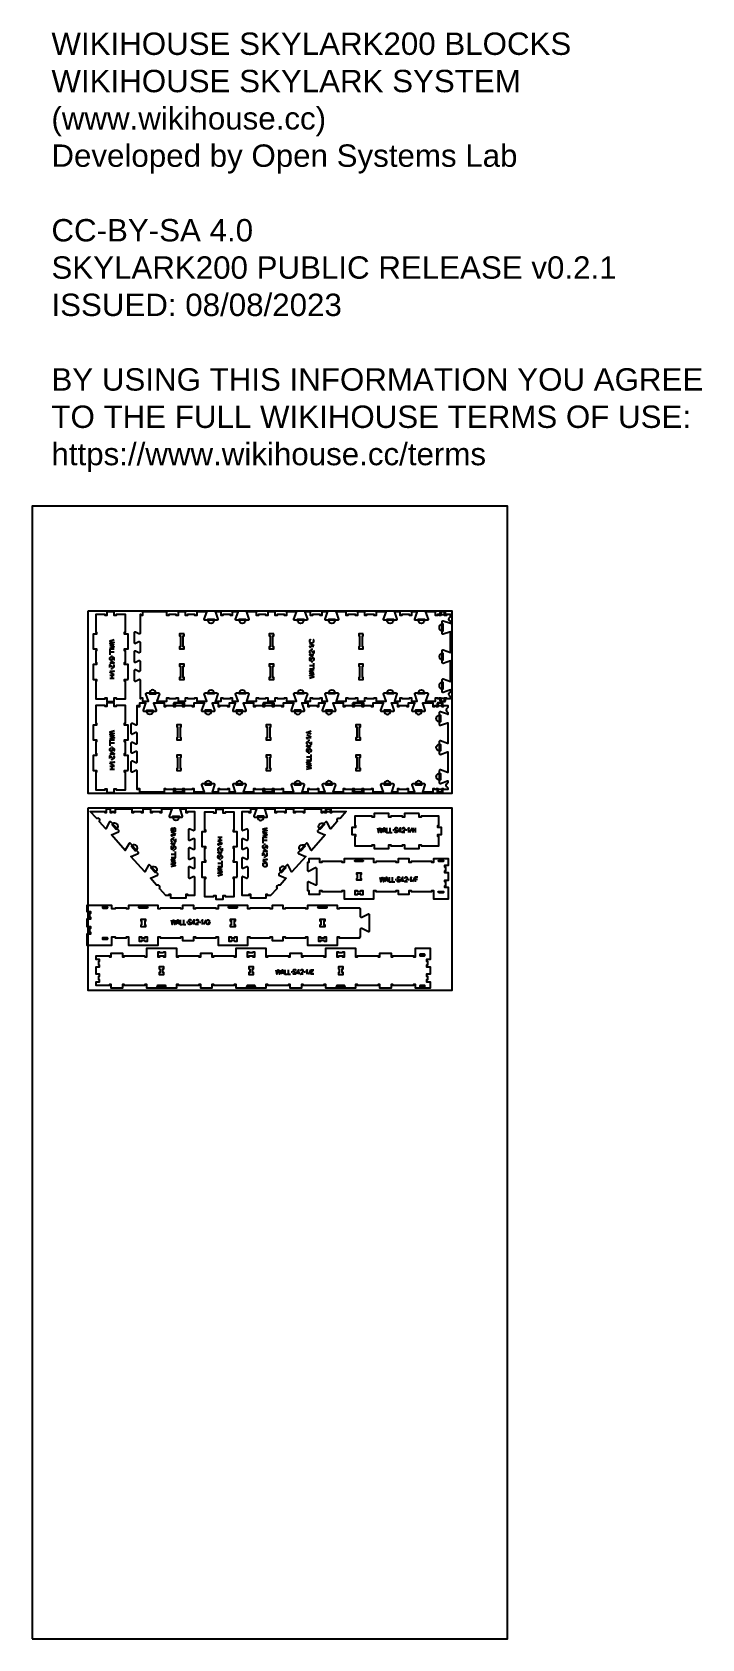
# Model space of a CAD drawing. Extents: x 0 to 4485, y 0 to 10771.
import ezdxf

# ---------------------------------------------------------------- set-up
doc = ezdxf.new("R2010")
doc.units = 0
for name, color, linetype in [('0_SHEET_SPRUCEPLY_2440X122', 1, 'CONTINUOUS'), ('1_ANYTOOL_1MMDEEP_LABELS_S', 2, 'CONTINUOUS'), ('3_ANYTOOL_CUTTHROUGH_INSID', 4, 'CONTINUOUS'), ('4_ANYTOOL_CUTTHROUGH_OUTSI', 5, 'CONTINUOUS'), ('5_ANYTOOL_HALF_MILL_9MM_IN', 3, 'CONTINUOUS'), ('DONOTCUT', 7, 'CONTINUOUS'), ('README', 1, 'CONTINUOUS')]:
    doc.layers.add(name, color=color, linetype=linetype)
doc.styles.add('ARIAL', font='arial.ttf')

msp = doc.modelspace()

# ---------------------------------------------------------------- texts
at = {"layer": 'README', "insert": (129, 10768, 0), "char_height": 150, "width": 8996.74, "attachment_point": 1, "style": 'ARIAL'}
msp.add_mtext('{\\fArial;WIKIHOUSE SKYLARK200 BLOCKS}\\P{\\fArial;WIKIHOUSE SKYLARK SYSTEM}\\P{\\fArial;(www.wikihouse.cc)}\\P{\\fArial;Developed by Open Systems Lab}\\P\\P{\\fArial;CC-BY-SA 4.0}\\P{\\fArial;SKYLARK200 PUBLIC RELEASE v0.2.1}\\P{\\fArial;ISSUED: 08/08/2023}\\P\\P{\\fArial;BY USING THIS INFORMATION YOU AGREE }\\P{\\fArial;TO THE FULL WIKIHOUSE TERMS OF USE:}\\P{\\fArial;https://www.wikihouse.cc/terms}', dxfattribs=at)

# ---------------------------------------------------------------- linework, layer by layer
at = {"layer": '0_SHEET_SPRUCEPLY_2440X122'}
for points in [[(372, 6889), (372, 5669), (2812, 5669), (2812, 6889)], [(372, 5569), (372, 4349), (2812, 4349), (2812, 5569)]]:
    msp.add_lwpolyline(points, close=True, dxfattribs=at)
at = {"layer": '1_ANYTOOL_1MMDEEP_LABELS_S', "color": 2}
for points in [[(550, 6696), (520, 6689), (549, 6680), (520, 6672), (550, 6664)], [(1865, 6699), (1864, 6698), (1864, 6698), (1863, 6698), (1863, 6698), (1863, 6698), (1862, 6697), (1862, 6697), (1862, 6697), (1861, 6697), (1861, 6696), (1861, 6696), (1860, 6696), (1860, 6696), (1860, 6695), (1859, 6695), (1859, 6695), (1859, 6695), (1859, 6694), (1859, 6694), (1859, 6694), (1859, 6694), (1858, 6694), (1858, 6694), (1858, 6693), (1858, 6693), (1858, 6693), (1858, 6693), (1858, 6693), (1858, 6693), (1858, 6692), (1858, 6692), (1858, 6692), (1858, 6692), (1858, 6692), (1857, 6691), (1857, 6691), (1857, 6691), (1857, 6691), (1857, 6691), (1857, 6690), (1857, 6690), (1857, 6690), (1857, 6690), (1857, 6690), (1857, 6689), (1857, 6689), (1857, 6689), (1857, 6689), (1857, 6688), (1857, 6688), (1857, 6688), (1857, 6687), (1857, 6687), (1857, 6687), (1857, 6686), (1857, 6686), (1857, 6686), (1858, 6685), (1858, 6685), (1858, 6685), (1858, 6685), (1858, 6684), (1858, 6684), (1858, 6684), (1858, 6684), (1858, 6684), (1858, 6684), (1858, 6684), (1858, 6684), (1858, 6683), (1859, 6683), (1859, 6683), (1859, 6683), (1859, 6683), (1859, 6683), (1859, 6683), (1859, 6682), (1860, 6682), (1860, 6682), (1860, 6682), (1860, 6681), (1860, 6681), (1861, 6681), (1861, 6681), (1861, 6681), (1862, 6681), (1862, 6680), (1862, 6680), (1863, 6680), (1864, 6679), (1864, 6679), (1865, 6679), (1865, 6679), (1866, 6678), (1867, 6678), (1867, 6678), (1868, 6678), (1869, 6678), (1869, 6678), (1870, 6678), (1871, 6678), (1871, 6678), (1872, 6678), (1873, 6678), (1874, 6678), (1874, 6678), (1875, 6678), (1876, 6678), (1876, 6678), (1877, 6678), (1877, 6678), (1877, 6678), (1878, 6678), (1878, 6678), (1878, 6679), (1879, 6679), (1879, 6679), (1879, 6679), (1880, 6679), (1881, 6679), (1881, 6680), (1882, 6680), (1882, 6680), (1883, 6681), (1883, 6681), (1883, 6681), (1884, 6681), (1884, 6681), (1884, 6682), (1884, 6682), (1884, 6682), (1885, 6682), (1885, 6682), (1885, 6683), (1885, 6683), (1885, 6683), (1885, 6683), (1885, 6683), (1886, 6683), (1886, 6683), (1886, 6684), (1886, 6684), (1886, 6684), (1886, 6684), (1886, 6684), (1886, 6684), (1886, 6685), (1886, 6685), (1886, 6685), (1887, 6685), (1887, 6686), (1887, 6686), (1887, 6686), (1887, 6687), (1887, 6687), (1887, 6687), (1887, 6688), (1887, 6688), (1887, 6688), (1887, 6689), (1887, 6689), (1887, 6689), (1887, 6690), (1887, 6690), (1887, 6690), (1887, 6690), (1887, 6690), (1887, 6691), (1887, 6691), (1887, 6691), (1887, 6691), (1887, 6691), (1887, 6692), (1887, 6692), (1887, 6692), (1887, 6692), (1887, 6692), (1887, 6692), (1886, 6692), (1886, 6693), (1886, 6693), (1886, 6693), (1886, 6693), (1886, 6693), (1886, 6693), (1886, 6694), (1886, 6694), (1886, 6694), (1886, 6694), (1886, 6694), (1885, 6694), (1885, 6695), (1885, 6695), (1885, 6695), (1885, 6695), (1884, 6696), (1884, 6696), (1884, 6696), (1884, 6696), (1883, 6696), (1883, 6697), (1883, 6697), (1883, 6697), (1882, 6697), (1882, 6697), (1882, 6698), (1881, 6698)], [(520, 6662), (550, 6651), (520, 6640)], [(550, 6635), (520, 6635), (520, 6618)], [(550, 6614), (520, 6614), (520, 6596)], [(546, 6562), (546, 6562), (546, 6562), (546, 6562), (546, 6562), (546, 6562), (546, 6562), (546, 6562), (546, 6562), (546, 6562), (547, 6562), (547, 6562), (547, 6562), (547, 6562), (547, 6562), (547, 6562), (547, 6562), (547, 6562), (547, 6562), (547, 6562), (547, 6562), (547, 6562), (547, 6562), (548, 6562), (548, 6562), (548, 6562), (548, 6562), (548, 6562), (548, 6562), (548, 6562), (548, 6562), (548, 6562), (548, 6562), (548, 6563), (548, 6563), (548, 6563), (548, 6563), (548, 6563), (548, 6563), (549, 6563), (549, 6563), (549, 6563), (549, 6563), (549, 6563), (549, 6563), (549, 6563), (549, 6563), (549, 6563), (549, 6564), (549, 6564), (549, 6564), (549, 6564), (549, 6564), (549, 6564), (549, 6564), (549, 6564), (549, 6565), (550, 6565), (550, 6566), (550, 6566), (550, 6567), (550, 6568), (550, 6568), (550, 6569), (550, 6569), (550, 6570), (550, 6570), (550, 6570), (550, 6571), (550, 6571), (550, 6571), (550, 6571), (550, 6572), (550, 6572), (550, 6572), (550, 6572), (550, 6572), (550, 6572), (550, 6573), (550, 6573), (550, 6573), (550, 6573), (550, 6573), (550, 6574), (550, 6574), (550, 6574), (550, 6574), (550, 6574), (550, 6574), (550, 6575), (550, 6575), (550, 6575), (550, 6575), (549, 6575), (549, 6575), (549, 6576), (549, 6576), (549, 6576), (549, 6576), (549, 6576), (549, 6576), (549, 6577), (549, 6577), (548, 6577), (548, 6577), (548, 6577), (548, 6577), (548, 6577), (548, 6578), (548, 6578), (547, 6578), (547, 6578), (547, 6578), (547, 6578), (547, 6578), (547, 6578), (547, 6578), (546, 6578), (546, 6579), (546, 6579), (546, 6579), (546, 6579), (546, 6579), (545, 6579), (545, 6579), (545, 6579), (545, 6579), (545, 6579), (544, 6579), (544, 6579), (544, 6579), (544, 6579), (544, 6579), (543, 6579), (543, 6579), (543, 6579), (543, 6579), (543, 6579), (542, 6579), (542, 6579), (542, 6579), (542, 6579), (542, 6579), (541, 6579), (541, 6579), (541, 6579), (541, 6579), (541, 6579), (541, 6579), (541, 6579), (541, 6578), (541, 6578), (541, 6578), (540, 6578), (540, 6578), (540, 6578), (540, 6578), (540, 6578), (540, 6578), (540, 6578), (540, 6578), (540, 6578), (540, 6578), (540, 6578), (540, 6578), (540, 6578), (539, 6578), (539, 6578), (539, 6578), (539, 6577), (539, 6577), (539, 6577), (539, 6577), (539, 6577), (539, 6577), (539, 6577), (538, 6576), (538, 6576), (538, 6576), (538, 6575), (537, 6574), (537, 6573), (537, 6573), (536, 6572), (536, 6571), (536, 6570), (535, 6569), (535, 6568), (535, 6568), (534, 6567), (534, 6566), (533, 6565), (533, 6565), (533, 6564), (533, 6564), (532, 6564), (532, 6564), (532, 6563), (532, 6563), (532, 6563), (532, 6563), (532, 6563), (532, 6563), (532, 6563), (532, 6563), (532, 6563), (532, 6563), (532, 6563), (532, 6563), (531, 6563), (531, 6563), (531, 6563), (531, 6563), (531, 6562), (531, 6562), (531, 6562), (531, 6562), (531, 6562), (531, 6562), (531, 6562), (531, 6562), (531, 6562), (530, 6562), (530, 6562), (530, 6562), (530, 6562), (530, 6562), (530, 6562), (530, 6562), (530, 6562), (530, 6562), (530, 6562), (529, 6562), (529, 6562), (529, 6562), (529, 6562), (529, 6562), (528, 6562), (528, 6562), (528, 6562), (528, 6562), (527, 6562), (527, 6562), (527, 6562), (527, 6562), (527, 6562), (526, 6562), (526, 6562), (526, 6562), (526, 6562), (525, 6562), (525, 6562), (525, 6562), (525, 6562), (525, 6562), (524, 6562), (524, 6562), (524, 6562), (524, 6563), (524, 6563), (524, 6563), (523, 6563), (523, 6563), (523, 6563), (523, 6563), (523, 6563), (523, 6564), (523, 6564), (522, 6564), (522, 6564), (522, 6564), (522, 6564), (522, 6564), (522, 6565), (522, 6565), (521, 6565), (521, 6566), (521, 6566), (521, 6566), (521, 6567), (521, 6567), (520, 6567), (520, 6567), (520, 6568), (520, 6568), (520, 6568), (520, 6568), (520, 6568), (520, 6569), (520, 6569), (520, 6569), (520, 6569), (520, 6569), (520, 6570), (520, 6570), (520, 6570), (520, 6571), (520, 6571), (520, 6571), (520, 6572), (520, 6572), (520, 6573), (520, 6573), (520, 6573), (520, 6574), (520, 6574), (520, 6575), (520, 6575), (520, 6575), (521, 6576), (521, 6576), (521, 6576), (521, 6577), (521, 6577), (521, 6577), (522, 6577), (522, 6578), (522, 6578), (522, 6578), (522, 6578), (522, 6578), (522, 6578), (522, 6578), (522, 6578), (523, 6579), (523, 6579), (523, 6579), (523, 6579), (523, 6579), (523, 6579), (523, 6579), (523, 6579), (523, 6579), (523, 6579), (523, 6579), (523, 6579), (524, 6579), (524, 6579), (524, 6579), (524, 6579), (524, 6579), (524, 6579), (524, 6579), (524, 6579), (524, 6580), (524, 6580), (524, 6580), (525, 6580), (525, 6580), (525, 6580), (525, 6580), (525, 6580), (525, 6580), (526, 6580), (526, 6580), (526, 6580)], [(530, 6658), (530, 6643)], [(534, 6584), (534, 6593)], [(1887, 6652), (1857, 6652), (1857, 6652), (1857, 6652), (1858, 6652), (1858, 6652), (1858, 6652), (1858, 6652), (1858, 6652), (1858, 6652), (1858, 6652), (1858, 6652), (1858, 6652), (1859, 6652), (1859, 6652), (1859, 6652), (1859, 6652), (1859, 6652), (1859, 6652), (1859, 6652), (1859, 6652), (1859, 6651), (1859, 6651), (1859, 6651), (1859, 6651), (1859, 6651), (1859, 6651), (1859, 6651), (1859, 6651), (1859, 6651), (1859, 6651), (1860, 6651), (1860, 6651), (1860, 6651), (1860, 6651), (1860, 6651), (1860, 6651), (1860, 6650), (1860, 6650), (1860, 6650), (1860, 6650), (1860, 6650), (1860, 6650), (1860, 6650), (1860, 6650), (1861, 6649), (1861, 6649), (1861, 6649), (1861, 6648), (1861, 6648), (1861, 6648), (1861, 6648), (1861, 6647), (1861, 6647), (1861, 6647), (1861, 6647), (1861, 6646), (1861, 6646), (1861, 6646), (1861, 6645), (1861, 6645)], [(1887, 6626), (1887, 6608), (1887, 6608), (1886, 6608), (1886, 6608), (1886, 6608), (1886, 6609), (1885, 6609), (1885, 6609), (1885, 6609), (1885, 6609), (1885, 6609), (1884, 6609), (1884, 6609), (1884, 6609), (1884, 6609), (1884, 6610), (1883, 6610), (1883, 6610), (1883, 6610), (1883, 6610), (1883, 6610), (1883, 6610), (1882, 6611), (1882, 6611), (1882, 6611), (1882, 6611), (1882, 6611), (1882, 6611), (1881, 6612), (1881, 6612), (1881, 6612), (1880, 6614), (1878, 6615), (1877, 6617), (1876, 6618), (1876, 6619), (1875, 6620), (1874, 6620), (1874, 6621), (1873, 6622), (1873, 6622), (1872, 6623), (1871, 6624), (1871, 6624), (1871, 6624), (1871, 6624), (1871, 6624), (1871, 6624), (1870, 6624), (1870, 6624), (1870, 6625), (1870, 6625), (1870, 6625), (1870, 6625), (1869, 6625), (1869, 6625), (1869, 6625), (1869, 6625), (1869, 6625), (1869, 6625), (1868, 6625), (1868, 6625), (1868, 6626), (1868, 6626), (1868, 6626), (1867, 6626), (1867, 6626), (1867, 6626), (1867, 6626), (1866, 6626), (1866, 6626), (1866, 6626), (1866, 6626), (1866, 6626), (1865, 6626), (1865, 6626), (1865, 6626), (1865, 6626), (1864, 6626), (1864, 6626), (1864, 6626), (1864, 6626), (1863, 6626), (1863, 6626), (1863, 6626), (1863, 6626), (1863, 6626), (1862, 6625), (1862, 6625), (1862, 6625), (1862, 6625), (1862, 6625), (1861, 6625), (1861, 6625), (1861, 6625), (1861, 6625), (1861, 6625), (1861, 6625), (1860, 6624), (1860, 6624), (1860, 6624), (1860, 6624), (1860, 6624), (1860, 6624), (1859, 6624), (1859, 6624), (1859, 6623), (1859, 6623), (1859, 6623), (1859, 6623), (1859, 6623), (1859, 6623), (1858, 6622), (1858, 6622), (1858, 6622), (1858, 6622), (1858, 6622), (1858, 6621), (1858, 6621), (1858, 6621), (1858, 6621), (1858, 6621), (1858, 6620), (1858, 6620), (1858, 6620), (1857, 6620), (1857, 6620), (1857, 6619), (1857, 6619), (1857, 6619), (1857, 6619), (1857, 6619), (1857, 6618), (1857, 6618), (1857, 6618), (1857, 6618), (1857, 6617), (1857, 6617), (1857, 6617), (1857, 6616), (1857, 6616), (1857, 6616), (1857, 6615), (1857, 6615), (1857, 6615), (1857, 6614), (1858, 6614), (1858, 6614), (1858, 6614), (1858, 6613), (1858, 6613), (1858, 6613), (1858, 6613), (1858, 6613), (1858, 6613), (1858, 6613), (1858, 6612), (1858, 6612), (1858, 6612), (1858, 6612), (1858, 6612), (1858, 6612), (1859, 6612), (1859, 6611), (1859, 6611), (1859, 6611), (1859, 6611), (1859, 6611), (1859, 6611), (1859, 6611), (1859, 6611), (1859, 6611), (1860, 6610), (1860, 6610), (1860, 6610), (1860, 6610), (1860, 6610), (1860, 6610), (1860, 6610), (1860, 6610), (1861, 6609), (1861, 6609), (1861, 6609), (1862, 6609), (1862, 6609), (1862, 6608)], [(1887, 6596), (1857, 6596), (1878, 6580)], [(1862, 6576), (1862, 6576), (1861, 6576), (1861, 6576), (1861, 6576), (1861, 6576), (1861, 6576), (1861, 6576), (1861, 6576), (1861, 6576), (1861, 6576), (1861, 6576), (1861, 6576), (1860, 6576), (1860, 6576), (1860, 6576), (1860, 6576), (1860, 6576), (1860, 6576), (1860, 6576), (1860, 6576), (1860, 6576), (1860, 6576), (1860, 6576), (1860, 6576), (1860, 6576), (1859, 6576), (1859, 6575), (1859, 6575), (1859, 6575), (1859, 6575), (1859, 6575), (1859, 6575), (1859, 6575), (1859, 6575), (1859, 6575), (1859, 6575), (1859, 6575), (1859, 6575), (1859, 6575), (1859, 6575), (1859, 6575), (1859, 6575), (1858, 6575), (1858, 6575), (1858, 6574), (1858, 6574), (1858, 6574), (1858, 6574), (1858, 6574), (1858, 6574), (1858, 6574), (1858, 6574), (1858, 6574), (1858, 6573), (1858, 6573), (1858, 6573), (1858, 6573), (1857, 6572), (1857, 6571), (1857, 6570), (1857, 6570), (1857, 6569), (1857, 6569), (1857, 6569), (1857, 6568), (1857, 6568), (1857, 6567), (1857, 6567), (1857, 6567), (1857, 6567), (1857, 6566), (1857, 6566), (1857, 6566), (1857, 6566), (1857, 6566), (1857, 6565), (1857, 6565), (1857, 6565), (1857, 6565), (1857, 6565), (1857, 6564), (1857, 6564), (1857, 6564), (1857, 6564), (1857, 6564), (1857, 6564), (1857, 6563), (1857, 6563), (1857, 6563), (1858, 6563), (1858, 6563), (1858, 6563), (1858, 6562), (1858, 6562), (1858, 6562), (1858, 6562), (1858, 6562), (1858, 6562), (1858, 6561), (1858, 6561), (1859, 6561), (1859, 6561), (1859, 6561), (1859, 6561), (1859, 6561), (1859, 6560), (1859, 6560), (1859, 6560), (1860, 6560), (1860, 6560), (1860, 6560), (1860, 6560), (1860, 6560), (1860, 6560), (1860, 6559), (1861, 6559), (1861, 6559), (1861, 6559), (1861, 6559), (1861, 6559), (1861, 6559), (1862, 6559), (1862, 6559), (1862, 6559), (1862, 6559), (1862, 6559), (1863, 6559), (1863, 6559), (1863, 6559), (1863, 6559), (1863, 6559), (1864, 6559), (1864, 6559), (1864, 6559), (1864, 6559), (1864, 6559), (1865, 6559), (1865, 6559), (1865, 6559), (1865, 6559), (1865, 6559), (1866, 6559), (1866, 6559), (1866, 6559), (1866, 6559), (1866, 6559), (1866, 6559), (1866, 6559), (1866, 6559), (1867, 6559), (1867, 6559), (1867, 6559), (1867, 6559), (1867, 6559), (1867, 6559), (1867, 6559), (1867, 6560), (1867, 6560), (1867, 6560), (1867, 6560), (1867, 6560), (1867, 6560), (1868, 6560), (1868, 6560), (1868, 6560), (1868, 6560), (1868, 6560), (1868, 6560), (1868, 6560), (1868, 6560), (1868, 6561), (1868, 6561), (1868, 6561), (1869, 6561), (1869, 6561), (1869, 6561), (1869, 6561), (1869, 6562), (1870, 6563), (1870, 6564), (1870, 6564), (1871, 6565), (1871, 6566), (1871, 6567), (1872, 6568), (1872, 6568), (1872, 6569), (1873, 6570), (1873, 6571), (1873, 6572), (1874, 6572), (1874, 6573), (1875, 6574), (1875, 6574), (1875, 6574), (1875, 6574), (1875, 6574), (1875, 6574), (1875, 6574), (1875, 6574), (1875, 6575), (1875, 6575), (1875, 6575), (1875, 6575), (1876, 6575), (1876, 6575), (1876, 6575), (1876, 6575), (1876, 6575), (1876, 6575), (1876, 6575), (1876, 6575), (1876, 6575), (1876, 6575), (1876, 6575), (1876, 6575), (1876, 6575), (1876, 6575), (1877, 6576), (1877, 6576), (1877, 6576), (1877, 6576), (1877, 6576), (1877, 6576), (1877, 6576), (1877, 6576), (1877, 6576), (1877, 6576), (1877, 6576), (1878, 6576), (1878, 6576), (1878, 6576), (1878, 6576), (1878, 6576), (1879, 6576), (1879, 6576), (1879, 6576), (1879, 6576), (1879, 6576), (1880, 6576), (1880, 6576), (1880, 6576), (1880, 6576), (1880, 6576), (1881, 6576), (1881, 6576), (1881, 6576), (1881, 6576), (1882, 6576), (1882, 6576), (1882, 6576), (1882, 6576), (1882, 6576), (1883, 6575), (1883, 6575), (1883, 6575), (1883, 6575), (1883, 6575), (1883, 6575), (1884, 6575), (1884, 6575), (1884, 6575), (1884, 6575), (1884, 6574), (1884, 6574), (1885, 6574), (1885, 6574), (1885, 6574), (1885, 6574), (1885, 6574), (1885, 6573), (1885, 6573), (1885, 6573), (1886, 6573), (1886, 6573), (1886, 6572), (1886, 6572), (1886, 6571), (1887, 6571), (1887, 6571), (1887, 6570), (1887, 6570), (1887, 6570), (1887, 6570), (1887, 6570), (1887, 6570), (1887, 6569), (1887, 6569), (1887, 6569), (1887, 6569), (1887, 6569), (1887, 6568), (1887, 6568), (1887, 6568), (1887, 6568), (1887, 6567), (1887, 6567), (1887, 6566), (1887, 6566), (1887, 6565), (1887, 6565), (1887, 6565), (1887, 6564), (1887, 6564), (1887, 6564), (1887, 6563), (1887, 6563), (1887, 6562), (1887, 6562), (1886, 6562), (1886, 6561), (1886, 6561), (1886, 6561), (1886, 6560), (1886, 6560), (1886, 6560), (1885, 6560), (1885, 6560), (1885, 6560), (1885, 6560), (1885, 6559), (1885, 6559), (1885, 6559), (1885, 6559), (1885, 6559), (1884, 6559), (1884, 6559), (1884, 6559), (1884, 6559), (1884, 6559), (1884, 6559), (1884, 6559), (1884, 6559), (1884, 6559), (1884, 6559), (1884, 6558), (1884, 6558), (1884, 6558), (1884, 6558), (1883, 6558), (1883, 6558), (1883, 6558), (1883, 6558), (1883, 6558), (1883, 6558), (1883, 6558), (1883, 6558), (1883, 6558), (1882, 6558), (1882, 6558), (1882, 6558), (1882, 6558), (1882, 6558), (1881, 6558), (1881, 6558)], [(1858, 6675), (1888, 6658)], [(1873, 6640), (1873, 6631)], [(1878, 6580), (1878, 6602)], [(550, 6463), (519, 6480)], [(520, 6542), (550, 6542), (529, 6558)], [(520, 6511), (520, 6530), (521, 6530), (521, 6529), (521, 6529), (521, 6529), (522, 6529), (522, 6529), (522, 6529), (522, 6529), (522, 6529), (523, 6529), (523, 6529), (523, 6528), (523, 6528), (523, 6528), (524, 6528), (524, 6528), (524, 6528), (524, 6528), (524, 6528), (525, 6527), (525, 6527), (525, 6527), (525, 6527), (525, 6527), (525, 6527), (526, 6526), (526, 6526), (526, 6526), (526, 6526), (526, 6526), (528, 6524), (529, 6523), (530, 6521), (531, 6520), (532, 6519), (532, 6518), (533, 6517), (533, 6517), (534, 6516), (535, 6515), (535, 6515), (536, 6514), (536, 6514), (536, 6514), (536, 6514), (536, 6514), (537, 6513), (537, 6513), (537, 6513), (537, 6513), (537, 6513), (537, 6513), (538, 6513), (538, 6513), (538, 6513), (538, 6513), (538, 6512), (539, 6512), (539, 6512), (539, 6512), (539, 6512), (539, 6512), (540, 6512), (540, 6512), (540, 6512), (540, 6512), (540, 6512), (541, 6512), (541, 6512), (541, 6512), (541, 6512), (541, 6512), (542, 6512), (542, 6512), (542, 6512), (542, 6512), (543, 6512), (543, 6512), (543, 6512), (543, 6512), (544, 6512), (544, 6512), (544, 6512), (544, 6512), (544, 6512), (545, 6512), (545, 6512), (545, 6512), (545, 6512), (545, 6512), (546, 6513), (546, 6513), (546, 6513), (546, 6513), (546, 6513), (547, 6513), (547, 6513), (547, 6513), (547, 6513), (547, 6513), (547, 6514), (547, 6514), (548, 6514), (548, 6514), (548, 6514), (548, 6514), (548, 6515), (548, 6515), (548, 6515), (549, 6515), (549, 6515), (549, 6515), (549, 6516), (549, 6516), (549, 6516), (549, 6516), (549, 6516), (549, 6516), (549, 6517), (549, 6517), (550, 6517), (550, 6517), (550, 6517), (550, 6518), (550, 6518), (550, 6518), (550, 6518), (550, 6518), (550, 6519), (550, 6519), (550, 6519), (550, 6519), (550, 6520), (550, 6520), (550, 6520), (550, 6520), (550, 6521), (550, 6521), (550, 6521), (550, 6522), (550, 6522), (550, 6523), (550, 6523), (550, 6523), (550, 6523), (550, 6524), (550, 6524), (550, 6524), (550, 6524), (550, 6524), (549, 6525), (549, 6525), (549, 6525), (549, 6525), (549, 6525), (549, 6525), (549, 6525), (549, 6526), (549, 6526), (549, 6526), (549, 6526), (549, 6526), (549, 6526), (549, 6526), (548, 6526), (548, 6527), (548, 6527), (548, 6527), (548, 6527), (548, 6527), (548, 6527), (548, 6527), (548, 6527), (547, 6528), (547, 6528), (547, 6528), (547, 6528), (547, 6528), (547, 6528), (546, 6528), (546, 6529), (546, 6529), (546, 6529), (545, 6529), (545, 6529)], [(520, 6486), (550, 6486), (550, 6486), (550, 6486), (550, 6486), (550, 6486), (549, 6486), (549, 6486), (549, 6486), (549, 6486), (549, 6486), (549, 6486), (549, 6486), (549, 6486), (549, 6486), (549, 6486), (548, 6486), (548, 6486), (548, 6486), (548, 6486), (548, 6486), (548, 6486), (548, 6486), (548, 6486), (548, 6486), (548, 6486), (548, 6486), (548, 6486), (548, 6487), (548, 6487), (548, 6487), (548, 6487), (548, 6487), (548, 6487), (547, 6487), (547, 6487), (547, 6487), (547, 6487), (547, 6487), (547, 6487), (547, 6488), (547, 6488), (547, 6488), (547, 6488), (547, 6488), (547, 6488), (547, 6489), (546, 6489), (546, 6489), (546, 6490), (546, 6490), (546, 6490), (546, 6490), (546, 6491), (546, 6491), (546, 6491), (546, 6491), (546, 6492), (546, 6492), (546, 6492), (546, 6492)], [(529, 6558), (529, 6536)], [(534, 6498), (534, 6506)], [(1857, 6524), (1887, 6524), (1887, 6541)], [(1857, 6502), (1887, 6502), (1887, 6519)], [(1887, 6476), (1857, 6487), (1887, 6498)], [(1857, 6441), (1887, 6449), (1858, 6458), (1887, 6466), (1857, 6474)], [(1873, 6554), (1873, 6545)], [(1878, 6480), (1878, 6494)], [(550, 6459), (520, 6459)], [(520, 6441), (550, 6441)], [(535, 6441), (535, 6459)], [(551, 6086), (521, 6079), (550, 6070), (521, 6062), (551, 6054)], [(521, 6052), (551, 6041), (521, 6030)], [(530, 6048), (530, 6033)], [(1868, 6065), (1838, 6076), (1868, 6087)], [(1868, 6040), (1838, 6040), (1838, 6040), (1838, 6040), (1839, 6040), (1839, 6040), (1839, 6040), (1839, 6040), (1839, 6040), (1839, 6040), (1839, 6040), (1839, 6040), (1840, 6040), (1840, 6040), (1840, 6040), (1840, 6040), (1840, 6040), (1840, 6040), (1840, 6040), (1840, 6040), (1840, 6040), (1840, 6039), (1840, 6039), (1840, 6039), (1840, 6039), (1840, 6039), (1840, 6039), (1840, 6039), (1840, 6039), (1840, 6039), (1841, 6039), (1841, 6039), (1841, 6039), (1841, 6039), (1841, 6039), (1841, 6039), (1841, 6039), (1841, 6039), (1841, 6038), (1841, 6038), (1841, 6038), (1841, 6038), (1841, 6038), (1841, 6038), (1841, 6038), (1842, 6037), (1842, 6037), (1842, 6037), (1842, 6036), (1842, 6036), (1842, 6036), (1842, 6036), (1842, 6035), (1842, 6035), (1842, 6035), (1842, 6035), (1842, 6034), (1842, 6034), (1842, 6034), (1842, 6033), (1842, 6033)], [(1839, 6063), (1869, 6046)], [(1859, 6068), (1859, 6083)], [(546, 5952), (546, 5952), (546, 5952), (546, 5952), (546, 5952), (547, 5952), (547, 5952), (547, 5952), (547, 5952), (547, 5952), (547, 5952), (547, 5952), (547, 5952), (547, 5952), (547, 5952), (547, 5952), (547, 5952), (548, 5952), (548, 5952), (548, 5952), (548, 5952), (548, 5952), (548, 5952), (548, 5952), (548, 5952), (548, 5952), (548, 5952), (548, 5952), (548, 5952), (548, 5952), (548, 5952), (549, 5952), (549, 5952), (549, 5953), (549, 5953), (549, 5953), (549, 5953), (549, 5953), (549, 5953), (549, 5953), (549, 5953), (549, 5953), (549, 5953), (549, 5953), (549, 5953), (549, 5953), (549, 5953), (549, 5953), (549, 5954), (550, 5954), (550, 5954), (550, 5954), (550, 5954), (550, 5954), (550, 5954), (550, 5954), (550, 5955), (550, 5955), (550, 5956), (550, 5956), (551, 5957), (551, 5958), (551, 5958), (551, 5959), (551, 5959), (551, 5960), (551, 5960), (551, 5960), (551, 5961), (551, 5961), (551, 5961), (551, 5961), (551, 5962), (551, 5962), (551, 5962), (551, 5962), (551, 5962), (551, 5962), (551, 5963), (551, 5963), (551, 5963), (551, 5963), (551, 5963), (551, 5964), (551, 5964), (551, 5964), (550, 5964), (550, 5964), (550, 5964), (550, 5965), (550, 5965), (550, 5965), (550, 5965), (550, 5965), (550, 5965), (550, 5966), (550, 5966), (550, 5966), (549, 5966), (549, 5966), (549, 5966), (549, 5967), (549, 5967), (549, 5967), (549, 5967), (549, 5967), (549, 5967), (548, 5967), (548, 5968), (548, 5968), (548, 5968), (548, 5968), (548, 5968), (548, 5968), (547, 5968), (547, 5968), (547, 5968), (547, 5968), (547, 5969), (547, 5969), (546, 5969), (546, 5969), (546, 5969), (546, 5969), (546, 5969), (546, 5969), (545, 5969), (545, 5969), (545, 5969), (545, 5969), (545, 5969), (544, 5969), (544, 5969), (544, 5969), (544, 5969), (544, 5969), (543, 5969), (543, 5969), (543, 5969), (543, 5969), (543, 5969), (542, 5969), (542, 5969), (542, 5969), (542, 5969), (542, 5969), (542, 5969), (541, 5969), (541, 5969), (541, 5969), (541, 5968), (541, 5968), (541, 5968), (541, 5968), (541, 5968), (541, 5968), (541, 5968), (541, 5968), (541, 5968), (540, 5968), (540, 5968), (540, 5968), (540, 5968), (540, 5968), (540, 5968), (540, 5968), (540, 5968), (540, 5968), (540, 5968), (540, 5967), (540, 5967), (540, 5967), (539, 5967), (539, 5967), (539, 5967), (539, 5967), (539, 5966), (539, 5966), (538, 5966), (538, 5965), (538, 5964), (537, 5963), (537, 5963), (537, 5962), (536, 5961), (536, 5960), (536, 5959), (535, 5958), (535, 5958), (535, 5957), (534, 5956), (534, 5955), (534, 5955), (533, 5954), (533, 5954), (533, 5954), (533, 5954), (533, 5953), (533, 5953), (533, 5953), (533, 5953), (532, 5953), (532, 5953), (532, 5953), (532, 5953), (532, 5953), (532, 5953), (532, 5953), (532, 5953), (532, 5953), (532, 5953), (532, 5953), (532, 5953), (532, 5952), (532, 5952), (531, 5952), (531, 5952), (531, 5952), (531, 5952), (531, 5952), (531, 5952), (531, 5952), (531, 5952), (531, 5952), (531, 5952), (531, 5952), (531, 5952), (530, 5952), (530, 5952), (530, 5952), (530, 5952), (530, 5952), (530, 5952), (530, 5952), (529, 5952), (529, 5952), (529, 5952), (529, 5952), (529, 5952), (528, 5952), (528, 5952), (528, 5952), (528, 5952), (527, 5952), (527, 5952), (527, 5952), (527, 5952), (527, 5952), (526, 5952), (526, 5952), (526, 5952), (526, 5952), (526, 5952), (525, 5952), (525, 5952), (525, 5952), (525, 5952), (525, 5952), (524, 5953), (524, 5953), (524, 5953), (524, 5953), (524, 5953), (524, 5953), (523, 5953), (523, 5953), (523, 5954), (523, 5954), (523, 5954), (523, 5954), (523, 5954), (523, 5954), (522, 5954), (522, 5955), (522, 5955), (522, 5955), (522, 5956), (522, 5956), (521, 5956), (521, 5957), (521, 5957), (521, 5957), (521, 5957), (521, 5958), (521, 5958), (521, 5958), (521, 5958), (521, 5958), (521, 5959), (521, 5959), (520, 5959), (520, 5959), (520, 5959), (520, 5960), (520, 5960), (520, 5960), (520, 5961), (520, 5961), (520, 5961), (520, 5962), (520, 5962), (520, 5963), (520, 5963), (520, 5963), (521, 5964), (521, 5964), (521, 5965), (521, 5965), (521, 5965), (521, 5966), (521, 5966), (521, 5966), (522, 5967), (522, 5967), (522, 5967), (522, 5967), (522, 5968), (522, 5968), (522, 5968), (522, 5968), (523, 5968), (523, 5968), (523, 5968), (523, 5968), (523, 5969), (523, 5969), (523, 5969), (523, 5969), (523, 5969), (523, 5969), (524, 5969), (524, 5969), (524, 5969), (524, 5969), (524, 5969), (524, 5969), (524, 5969), (524, 5969), (524, 5969), (524, 5969), (524, 5969), (524, 5969), (524, 5969), (525, 5969), (525, 5970), (525, 5970), (525, 5970), (525, 5970), (525, 5970), (525, 5970), (526, 5970), (526, 5970), (526, 5970), (526, 5970), (526, 5970), (526, 5970)], [(551, 6025), (521, 6025), (521, 6008)], [(551, 6004), (521, 6004), (521, 5986)], [(521, 5932), (551, 5932), (529, 5948)], [(529, 5948), (529, 5926)], [(535, 5974), (534, 5983)], [(1868, 6014), (1868, 5996), (1868, 5996), (1867, 5996), (1867, 5996), (1867, 5996), (1867, 5997), (1866, 5997), (1866, 5997), (1866, 5997), (1866, 5997), (1866, 5997), (1865, 5997), (1865, 5997), (1865, 5997), (1865, 5998), (1865, 5998), (1864, 5998), (1864, 5998), (1864, 5998), (1864, 5998), (1864, 5998), (1864, 5998), (1863, 5999), (1863, 5999), (1863, 5999), (1863, 5999), (1863, 5999), (1863, 5999), (1862, 6000), (1862, 6000), (1862, 6000), (1861, 6002), (1859, 6003), (1858, 6005), (1857, 6006), (1857, 6007), (1856, 6008), (1855, 6008), (1855, 6009), (1854, 6010), (1854, 6010), (1853, 6011), (1852, 6012), (1852, 6012), (1852, 6012), (1852, 6012), (1852, 6012), (1852, 6012), (1852, 6012), (1851, 6012), (1851, 6013), (1851, 6013), (1851, 6013), (1851, 6013), (1850, 6013), (1850, 6013), (1850, 6013), (1850, 6013), (1850, 6013), (1850, 6013), (1849, 6013), (1849, 6014), (1849, 6014), (1849, 6014), (1849, 6014), (1848, 6014), (1848, 6014), (1848, 6014), (1848, 6014), (1847, 6014), (1847, 6014), (1847, 6014), (1847, 6014), (1847, 6014), (1846, 6014), (1846, 6014), (1846, 6014), (1846, 6014), (1845, 6014), (1845, 6014), (1845, 6014), (1845, 6014), (1844, 6014), (1844, 6014), (1844, 6014), (1844, 6014), (1844, 6014), (1843, 6013), (1843, 6013), (1843, 6013), (1843, 6013), (1843, 6013), (1842, 6013), (1842, 6013), (1842, 6013), (1842, 6013), (1842, 6013), (1842, 6013), (1841, 6012), (1841, 6012), (1841, 6012), (1841, 6012), (1841, 6012), (1841, 6012), (1841, 6012), (1840, 6012), (1840, 6011), (1840, 6011), (1840, 6011), (1840, 6011), (1840, 6011), (1840, 6011), (1840, 6010), (1839, 6010), (1839, 6010), (1839, 6010), (1839, 6010), (1839, 6009), (1839, 6009), (1839, 6009), (1839, 6009), (1839, 6009), (1839, 6009), (1839, 6008), (1839, 6008), (1838, 6008), (1838, 6008), (1838, 6007), (1838, 6007), (1838, 6007), (1838, 6007), (1838, 6007), (1838, 6006), (1838, 6006), (1838, 6006), (1838, 6006), (1838, 6005), (1838, 6005), (1838, 6005), (1838, 6004), (1838, 6004), (1838, 6004), (1838, 6003), (1838, 6003), (1838, 6003), (1838, 6002), (1839, 6002), (1839, 6002), (1839, 6002), (1839, 6001), (1839, 6001), (1839, 6001), (1839, 6001), (1839, 6001), (1839, 6001), (1839, 6001), (1839, 6000), (1839, 6000), (1839, 6000), (1839, 6000), (1839, 6000), (1839, 6000), (1840, 6000), (1840, 6000), (1840, 5999), (1840, 5999), (1840, 5999), (1840, 5999), (1840, 5999), (1840, 5999), (1840, 5999), (1840, 5999), (1841, 5998), (1841, 5998), (1841, 5998), (1841, 5998), (1841, 5998), (1841, 5998), (1841, 5998), (1841, 5998), (1842, 5997), (1842, 5997), (1842, 5997), (1843, 5997), (1843, 5997), (1843, 5997)], [(1868, 5984), (1838, 5984), (1859, 5968)], [(1843, 5964), (1843, 5964), (1842, 5964), (1842, 5964), (1842, 5964), (1842, 5964), (1842, 5964), (1842, 5964), (1842, 5964), (1842, 5964), (1842, 5964), (1842, 5964), (1842, 5964), (1841, 5964), (1841, 5964), (1841, 5964), (1841, 5964), (1841, 5964), (1841, 5964), (1841, 5964), (1841, 5964), (1841, 5964), (1841, 5964), (1841, 5964), (1841, 5964), (1841, 5964), (1841, 5964), (1840, 5964), (1840, 5963), (1840, 5963), (1840, 5963), (1840, 5963), (1840, 5963), (1840, 5963), (1840, 5963), (1840, 5963), (1840, 5963), (1840, 5963), (1840, 5963), (1840, 5963), (1840, 5963), (1840, 5963), (1840, 5963), (1840, 5963), (1839, 5963), (1839, 5962), (1839, 5962), (1839, 5962), (1839, 5962), (1839, 5962), (1839, 5962), (1839, 5962), (1839, 5962), (1839, 5962), (1839, 5961), (1839, 5961), (1839, 5961), (1839, 5961), (1839, 5960), (1838, 5959), (1838, 5958), (1838, 5958), (1838, 5957), (1838, 5957), (1838, 5957), (1838, 5956), (1838, 5956), (1838, 5955), (1838, 5955), (1838, 5955), (1838, 5955), (1838, 5954), (1838, 5954), (1838, 5954), (1838, 5954), (1838, 5954), (1838, 5953), (1838, 5953), (1838, 5953), (1838, 5953), (1838, 5953), (1838, 5953), (1838, 5952), (1838, 5952), (1838, 5952), (1838, 5952), (1838, 5952), (1838, 5951), (1838, 5951), (1839, 5951), (1839, 5951), (1839, 5951), (1839, 5951), (1839, 5950), (1839, 5950), (1839, 5950), (1839, 5950), (1839, 5950), (1839, 5950), (1839, 5949), (1840, 5949), (1840, 5949), (1840, 5949), (1840, 5949), (1840, 5949), (1840, 5949), (1840, 5948), (1840, 5948), (1840, 5948), (1841, 5948), (1841, 5948), (1841, 5948), (1841, 5948), (1841, 5948), (1841, 5948), (1841, 5947), (1842, 5947), (1842, 5947), (1842, 5947), (1842, 5947), (1842, 5947), (1843, 5947), (1843, 5947), (1843, 5947), (1843, 5947), (1843, 5947), (1843, 5947), (1844, 5947), (1844, 5947), (1844, 5947), (1844, 5947), (1844, 5947), (1845, 5947), (1845, 5947), (1845, 5947), (1845, 5947), (1845, 5947), (1846, 5947), (1846, 5947), (1846, 5947), (1846, 5947), (1846, 5947), (1847, 5947), (1847, 5947), (1847, 5947), (1847, 5947), (1847, 5947), (1847, 5947), (1847, 5947), (1847, 5947), (1848, 5947), (1848, 5947), (1848, 5947), (1848, 5947), (1848, 5947), (1848, 5947), (1848, 5948), (1848, 5948), (1848, 5948), (1848, 5948), (1848, 5948), (1848, 5948), (1848, 5948), (1849, 5948), (1849, 5948), (1849, 5948), (1849, 5948), (1849, 5948), (1849, 5948), (1849, 5948), (1849, 5948), (1849, 5949), (1849, 5949), (1849, 5949), (1850, 5949), (1850, 5949), (1850, 5949), (1850, 5949), (1850, 5950), (1851, 5951), (1851, 5952), (1851, 5952), (1852, 5953), (1852, 5954), (1852, 5955), (1853, 5956), (1853, 5956), (1853, 5957), (1854, 5958), (1854, 5959), (1854, 5960), (1855, 5960), (1855, 5961), (1856, 5962), (1856, 5962), (1856, 5962), (1856, 5962), (1856, 5962), (1856, 5962), (1856, 5962), (1856, 5962), (1856, 5963), (1856, 5963), (1856, 5963), (1856, 5963), (1857, 5963), (1857, 5963), (1857, 5963), (1857, 5963), (1857, 5963), (1857, 5963), (1857, 5963), (1857, 5963), (1857, 5963), (1857, 5963), (1857, 5963), (1857, 5963), (1857, 5963), (1858, 5963), (1858, 5964), (1858, 5964), (1858, 5964), (1858, 5964), (1858, 5964), (1858, 5964), (1858, 5964), (1858, 5964), (1858, 5964), (1858, 5964), (1858, 5964), (1859, 5964), (1859, 5964), (1859, 5964), (1859, 5964), (1859, 5964), (1860, 5964), (1860, 5964), (1860, 5964), (1860, 5964), (1860, 5964), (1861, 5964), (1861, 5964), (1861, 5964), (1861, 5964), (1862, 5964), (1862, 5964), (1862, 5964), (1862, 5964), (1862, 5964), (1863, 5964), (1863, 5964), (1863, 5964), (1863, 5964), (1863, 5964), (1864, 5964), (1864, 5963), (1864, 5963), (1864, 5963), (1864, 5963), (1864, 5963), (1865, 5963), (1865, 5963), (1865, 5963), (1865, 5963), (1865, 5962), (1865, 5962), (1866, 5962), (1866, 5962), (1866, 5962), (1866, 5962), (1866, 5962), (1866, 5961), (1866, 5961), (1866, 5961), (1867, 5961), (1867, 5961), (1867, 5960), (1867, 5960), (1867, 5959), (1868, 5959), (1868, 5959), (1868, 5959), (1868, 5958), (1868, 5958), (1868, 5958), (1868, 5958), (1868, 5958), (1868, 5957), (1868, 5957), (1868, 5957), (1868, 5957), (1868, 5957), (1868, 5956), (1868, 5956), (1868, 5956), (1868, 5956), (1868, 5955), (1868, 5955), (1868, 5954), (1868, 5954), (1868, 5954), (1868, 5953), (1868, 5953), (1868, 5952), (1868, 5952), (1868, 5952), (1868, 5951), (1868, 5951), (1868, 5950), (1868, 5950), (1867, 5950), (1867, 5949), (1867, 5949), (1867, 5949), (1867, 5949), (1867, 5948), (1867, 5948), (1867, 5948), (1866, 5948), (1866, 5948), (1866, 5948), (1866, 5947), (1866, 5947), (1866, 5947), (1866, 5947), (1866, 5947), (1865, 5947), (1865, 5947), (1865, 5947), (1865, 5947), (1865, 5947), (1865, 5947), (1865, 5947), (1865, 5947), (1865, 5947), (1865, 5947), (1865, 5946), (1865, 5946), (1865, 5946), (1865, 5946), (1864, 5946), (1864, 5946), (1864, 5946), (1864, 5946), (1864, 5946), (1864, 5946), (1864, 5946), (1864, 5946), (1864, 5946), (1863, 5946), (1863, 5946), (1863, 5946), (1863, 5946), (1863, 5946), (1862, 5946), (1862, 5946)], [(1838, 5912), (1868, 5912), (1868, 5929)], [(1854, 6028), (1854, 6019)], [(1854, 5942), (1854, 5933)], [(1859, 5968), (1859, 5990)], [(550, 5853), (519, 5870)], [(521, 5901), (521, 5920), (521, 5920), (521, 5919), (522, 5919), (522, 5919), (522, 5919), (522, 5919), (522, 5919), (523, 5919), (523, 5919), (523, 5919), (523, 5919), (523, 5918), (524, 5918), (524, 5918), (524, 5918), (524, 5918), (524, 5918), (525, 5918), (525, 5918), (525, 5917), (525, 5917), (525, 5917), (526, 5917), (526, 5917), (526, 5917), (526, 5916), (526, 5916), (526, 5916), (527, 5916), (527, 5916), (528, 5914), (529, 5913), (530, 5911), (532, 5910), (532, 5909), (533, 5908), (533, 5907), (534, 5907), (534, 5906), (535, 5905), (536, 5905), (536, 5904), (536, 5904), (537, 5904), (537, 5904), (537, 5904), (537, 5903), (537, 5903), (537, 5903), (538, 5903), (538, 5903), (538, 5903), (538, 5903), (538, 5903), (538, 5903), (539, 5903), (539, 5902), (539, 5902), (539, 5902), (539, 5902), (540, 5902), (540, 5902), (540, 5902), (540, 5902), (540, 5902), (541, 5902), (541, 5902), (541, 5902), (541, 5902), (541, 5902), (542, 5902), (542, 5902), (542, 5902), (542, 5902), (543, 5902), (543, 5902), (543, 5902), (543, 5902), (544, 5902), (544, 5902), (544, 5902), (544, 5902), (545, 5902), (545, 5902), (545, 5902), (545, 5902), (545, 5902), (546, 5902), (546, 5902), (546, 5902), (546, 5903), (546, 5903), (546, 5903), (547, 5903), (547, 5903), (547, 5903), (547, 5903), (547, 5903), (547, 5903), (548, 5903), (548, 5904), (548, 5904), (548, 5904), (548, 5904), (548, 5904), (549, 5904), (549, 5905), (549, 5905), (549, 5905), (549, 5905), (549, 5905), (549, 5905), (549, 5906), (549, 5906), (550, 5906), (550, 5906), (550, 5906), (550, 5906), (550, 5907), (550, 5907), (550, 5907), (550, 5907), (550, 5907), (550, 5908), (550, 5908), (550, 5908), (550, 5908), (550, 5908), (550, 5909), (550, 5909), (551, 5909), (551, 5909), (551, 5910), (551, 5910), (551, 5910), (551, 5910), (551, 5911), (551, 5911), (551, 5911), (551, 5912), (551, 5912), (550, 5913), (550, 5913), (550, 5913), (550, 5913), (550, 5914), (550, 5914), (550, 5914), (550, 5914), (550, 5914), (550, 5915), (550, 5915), (550, 5915), (550, 5915), (550, 5915), (550, 5915), (550, 5915), (550, 5916), (549, 5916), (549, 5916), (549, 5916), (549, 5916), (549, 5916), (549, 5916), (549, 5916), (549, 5917), (549, 5917), (549, 5917), (549, 5917), (548, 5917), (548, 5917), (548, 5917), (548, 5917), (548, 5918), (548, 5918), (548, 5918), (548, 5918), (547, 5918), (547, 5918), (547, 5918), (547, 5919), (546, 5919), (546, 5919), (546, 5919), (546, 5919)], [(521, 5876), (551, 5876), (551, 5876), (550, 5876), (550, 5876), (550, 5876), (550, 5876), (550, 5876), (550, 5876), (550, 5876), (549, 5876), (549, 5876), (549, 5876), (549, 5876), (549, 5876), (549, 5876), (549, 5876), (549, 5876), (549, 5876), (549, 5876), (549, 5876), (549, 5876), (549, 5876), (549, 5876), (549, 5876), (548, 5876), (548, 5876), (548, 5876), (548, 5877), (548, 5877), (548, 5877), (548, 5877), (548, 5877), (548, 5877), (548, 5877), (548, 5877), (548, 5877), (548, 5877), (548, 5877), (548, 5877), (547, 5878), (547, 5878), (547, 5878), (547, 5878), (547, 5878), (547, 5878), (547, 5879), (547, 5879), (547, 5879), (547, 5880), (547, 5880), (547, 5880), (547, 5880), (546, 5881), (546, 5881), (546, 5881), (546, 5881), (546, 5882), (546, 5882), (546, 5882), (546, 5882)], [(551, 5849), (521, 5849)], [(521, 5831), (551, 5831)], [(535, 5888), (534, 5896)], [(536, 5831), (536, 5849)], [(1838, 5890), (1868, 5890), (1868, 5907)], [(1868, 5864), (1838, 5875), (1868, 5886)], [(1838, 5829), (1868, 5837), (1839, 5846), (1868, 5854), (1838, 5862)], [(1859, 5868), (1859, 5882)], [(931, 5414), (961, 5414), (961, 5424), (961, 5426), (961, 5427), (961, 5427), (961, 5427), (961, 5427), (961, 5427), (961, 5428), (961, 5428), (961, 5428), (961, 5428), (961, 5428), (961, 5429), (960, 5429), (960, 5429), (960, 5429), (960, 5429), (960, 5430), (960, 5430), (960, 5430), (960, 5430), (960, 5430), (960, 5430), (960, 5431), (959, 5431), (959, 5431), (959, 5431), (959, 5431), (959, 5431), (959, 5432), (959, 5432), (959, 5432), (958, 5432), (958, 5432), (958, 5432), (958, 5432), (958, 5432), (957, 5433), (957, 5433), (957, 5433), (957, 5433), (957, 5433), (957, 5433), (956, 5433), (956, 5433), (956, 5433), (956, 5433), (956, 5434), (955, 5434), (955, 5434), (955, 5434), (955, 5434), (955, 5434), (955, 5434), (954, 5434), (954, 5434), (954, 5434), (954, 5434), (954, 5434), (953, 5434), (953, 5434), (953, 5434), (953, 5434), (953, 5434), (952, 5434), (952, 5434), (952, 5434), (952, 5434), (951, 5434), (951, 5434), (951, 5434), (951, 5434), (950, 5434), (950, 5434), (950, 5434), (950, 5434), (950, 5434), (949, 5434), (949, 5434), (949, 5434), (949, 5434), (949, 5433), (949, 5433), (948, 5433), (948, 5433), (948, 5433), (948, 5433), (948, 5433), (948, 5433), (948, 5433), (948, 5433), (948, 5433), (948, 5433), (948, 5433), (948, 5433), (947, 5433), (947, 5433), (947, 5433), (947, 5432), (947, 5432), (947, 5432), (947, 5432), (947, 5432), (947, 5432), (947, 5432), (947, 5432), (947, 5432), (946, 5431), (946, 5431), (946, 5431), (946, 5431), (946, 5430), (946, 5430), (945, 5429), (945, 5429), (945, 5429), (945, 5428), (945, 5428), (945, 5427), (945, 5427), (944, 5426), (944, 5426), (944, 5426), (944, 5425), (944, 5425)], [(944, 5414), (944, 5425), (944, 5425), (944, 5425), (944, 5426), (944, 5426), (944, 5427), (944, 5427), (944, 5427), (944, 5428), (944, 5428), (944, 5428), (943, 5429), (943, 5429), (943, 5429), (943, 5430), (943, 5430), (943, 5430), (943, 5430), (943, 5431), (943, 5431), (942, 5431), (942, 5431), (942, 5431), (942, 5431), (942, 5431), (942, 5431), (942, 5431), (942, 5431), (942, 5431), (942, 5431), (942, 5431), (942, 5431), (942, 5431), (942, 5432), (942, 5432), (942, 5432), (942, 5432), (941, 5432), (941, 5432), (941, 5432), (941, 5432), (941, 5432), (941, 5432), (941, 5432), (941, 5432), (941, 5432), (941, 5432), (941, 5432), (941, 5432), (941, 5432), (940, 5432), (940, 5432), (940, 5432), (940, 5433), (940, 5433), (939, 5433), (939, 5433), (939, 5433), (939, 5433), (939, 5433), (938, 5433), (938, 5433), (938, 5433), (938, 5433), (937, 5433), (937, 5433), (937, 5433), (937, 5433), (936, 5433), (936, 5433), (936, 5433), (936, 5433), (936, 5433), (935, 5433), (935, 5433), (935, 5433), (935, 5433), (935, 5433), (935, 5433), (934, 5433), (934, 5432), (934, 5432), (934, 5432), (934, 5432), (934, 5432), (934, 5432), (933, 5432), (933, 5432), (933, 5432), (933, 5432), (933, 5432), (933, 5432), (933, 5432), (933, 5432), (933, 5431), (932, 5431), (932, 5431), (932, 5431), (932, 5431), (932, 5431), (932, 5431), (932, 5431), (932, 5431), (932, 5430), (932, 5430), (932, 5430), (931, 5430), (931, 5430), (931, 5430), (931, 5430), (931, 5429), (931, 5429), (931, 5429), (931, 5429), (931, 5429), (931, 5429), (931, 5428), (931, 5428), (931, 5428), (931, 5428), (931, 5428), (931, 5428), (931, 5427), (931, 5427), (931, 5427), (931, 5427), (931, 5426), (931, 5414)], [(931, 5411), (962, 5394)], [(961, 5388), (931, 5388), (931, 5388), (931, 5388), (931, 5388), (931, 5388), (931, 5388), (932, 5388), (932, 5388), (932, 5388), (932, 5388), (932, 5388), (932, 5388), (932, 5388), (932, 5388), (932, 5387), (932, 5387), (932, 5387), (932, 5387), (932, 5387), (933, 5387), (933, 5387), (933, 5387), (933, 5387), (933, 5387), (933, 5387), (933, 5387), (933, 5387), (933, 5387), (933, 5387), (933, 5387), (933, 5387), (933, 5387), (933, 5387), (933, 5387), (933, 5387), (933, 5386), (934, 5386), (934, 5386), (934, 5386), (934, 5386), (934, 5386), (934, 5386), (934, 5386), (934, 5385), (934, 5385), (934, 5385), (934, 5385), (934, 5384), (935, 5384), (935, 5384), (935, 5383), (935, 5383), (935, 5383), (935, 5383), (935, 5382), (935, 5382), (935, 5382), (935, 5382), (935, 5381), (935, 5381)], [(1575, 5434), (1545, 5427), (1574, 5418), (1545, 5410), (1575, 5402)], [(1545, 5400), (1575, 5389), (1545, 5378)], [(1555, 5396), (1555, 5381)], [(2312, 5436), (2320, 5406), (2328, 5435), (2337, 5406), (2344, 5436)], [(2347, 5406), (2358, 5436), (2369, 5406)], [(2350, 5415), (2365, 5415)], [(2373, 5436), (2373, 5406), (2390, 5406)], [(2395, 5436), (2395, 5406), (2412, 5406)], [(2425, 5420), (2416, 5420)], [(2447, 5431), (2447, 5432), (2447, 5432), (2447, 5432), (2447, 5432), (2447, 5432), (2447, 5432), (2447, 5432), (2447, 5432), (2447, 5432), (2447, 5432), (2447, 5432), (2447, 5432), (2447, 5433), (2447, 5433), (2447, 5433), (2447, 5433), (2447, 5433), (2447, 5433), (2447, 5433), (2446, 5433), (2446, 5433), (2446, 5433), (2446, 5433), (2446, 5433), (2446, 5433), (2446, 5434), (2446, 5434), (2446, 5434), (2446, 5434), (2446, 5434), (2446, 5434), (2446, 5434), (2446, 5434), (2446, 5434), (2446, 5434), (2446, 5434), (2446, 5434), (2446, 5434), (2446, 5434), (2445, 5434), (2445, 5434), (2445, 5434), (2445, 5435), (2445, 5435), (2445, 5435), (2445, 5435), (2445, 5435), (2445, 5435), (2445, 5435), (2445, 5435), (2445, 5435), (2445, 5435), (2444, 5435), (2444, 5435), (2444, 5435), (2444, 5435), (2444, 5435), (2443, 5436), (2442, 5436), (2441, 5436), (2440, 5436), (2440, 5436), (2440, 5436), (2439, 5436), (2439, 5436), (2439, 5436), (2438, 5436), (2438, 5436), (2437, 5436), (2437, 5436), (2437, 5436), (2437, 5436), (2437, 5436), (2436, 5436), (2436, 5436), (2436, 5436), (2436, 5436), (2436, 5436), (2436, 5436), (2435, 5436), (2435, 5436), (2435, 5436), (2435, 5436), (2435, 5436), (2434, 5436), (2434, 5436), (2434, 5436), (2434, 5436), (2434, 5436), (2434, 5435), (2433, 5435), (2433, 5435), (2433, 5435), (2433, 5435), (2433, 5435), (2433, 5435), (2432, 5435), (2432, 5435), (2432, 5435), (2432, 5435), (2432, 5434), (2432, 5434), (2432, 5434), (2431, 5434), (2431, 5434), (2431, 5434), (2431, 5434), (2431, 5434), (2431, 5433), (2431, 5433), (2431, 5433), (2430, 5433), (2430, 5433), (2430, 5433), (2430, 5433), (2430, 5432), (2430, 5432), (2430, 5432), (2430, 5432), (2430, 5432), (2430, 5432), (2430, 5431), (2430, 5431), (2430, 5431), (2430, 5431), (2429, 5431), (2429, 5430), (2429, 5430), (2429, 5430), (2429, 5430), (2429, 5430), (2429, 5429), (2429, 5429), (2429, 5429), (2429, 5429), (2429, 5429), (2429, 5428), (2429, 5428), (2429, 5428), (2429, 5428), (2430, 5428), (2430, 5427), (2430, 5427), (2430, 5427), (2430, 5427), (2430, 5427), (2430, 5427), (2430, 5427), (2430, 5427), (2430, 5426), (2430, 5426), (2430, 5426), (2430, 5426), (2430, 5426), (2430, 5426), (2430, 5426), (2430, 5426), (2430, 5426), (2430, 5426), (2430, 5426), (2430, 5426), (2431, 5426), (2431, 5425), (2431, 5425), (2431, 5425), (2431, 5425), (2431, 5425), (2431, 5425), (2431, 5425), (2431, 5425), (2431, 5425), (2431, 5425), (2432, 5425), (2432, 5424), (2432, 5424), (2432, 5424), (2432, 5424), (2433, 5424), (2434, 5423), (2434, 5423), (2435, 5423), (2436, 5422), (2437, 5422), (2438, 5422), (2438, 5421), (2439, 5421), (2440, 5421), (2441, 5420), (2442, 5420), (2442, 5420), (2443, 5419), (2444, 5419), (2444, 5418), (2445, 5418), (2445, 5418), (2445, 5418), (2445, 5418), (2445, 5418), (2445, 5418), (2445, 5418), (2445, 5418), (2445, 5418), (2445, 5418), (2445, 5418), (2445, 5418), (2446, 5417), (2446, 5417), (2446, 5417), (2446, 5417), (2446, 5417), (2446, 5417), (2446, 5417), (2446, 5417), (2446, 5417), (2446, 5417), (2446, 5417), (2446, 5417), (2446, 5417), (2446, 5416), (2446, 5416), (2446, 5416), (2446, 5416), (2446, 5416), (2446, 5416), (2446, 5416), (2446, 5416), (2447, 5416), (2447, 5416), (2447, 5416), (2447, 5416), (2447, 5415), (2447, 5415), (2447, 5415), (2447, 5415), (2447, 5415), (2447, 5414), (2447, 5414), (2447, 5414), (2447, 5414), (2447, 5413), (2447, 5413), (2447, 5413), (2447, 5413), (2447, 5413), (2447, 5412), (2447, 5412), (2447, 5412), (2447, 5412), (2447, 5411), (2446, 5411), (2446, 5411), (2446, 5411), (2446, 5411), (2446, 5410), (2446, 5410), (2446, 5410), (2446, 5410), (2446, 5410), (2446, 5410), (2446, 5409), (2446, 5409), (2445, 5409), (2445, 5409), (2445, 5409), (2445, 5409), (2445, 5408), (2445, 5408), (2445, 5408), (2444, 5408), (2444, 5408), (2444, 5408), (2444, 5408), (2444, 5408), (2444, 5407), (2443, 5407), (2443, 5407), (2443, 5407), (2442, 5407), (2442, 5406), (2441, 5406), (2441, 5406), (2441, 5406), (2441, 5406), (2441, 5406), (2440, 5406), (2440, 5406), (2440, 5406), (2440, 5406), (2440, 5406), (2439, 5406), (2439, 5406), (2439, 5406), (2439, 5406), (2439, 5406), (2438, 5406), (2438, 5406), (2437, 5406), (2437, 5406), (2437, 5406), (2436, 5406), (2436, 5406), (2435, 5406), (2435, 5406), (2435, 5406), (2434, 5406), (2434, 5406), (2434, 5406), (2433, 5406), (2433, 5406), (2432, 5407), (2432, 5407), (2432, 5407), (2431, 5407), (2431, 5407), (2431, 5407), (2431, 5407), (2431, 5408), (2431, 5408), (2430, 5408), (2430, 5408), (2430, 5408), (2430, 5408), (2430, 5408), (2430, 5408), (2430, 5409), (2430, 5409), (2430, 5409), (2430, 5409), (2429, 5409), (2429, 5409), (2429, 5409), (2429, 5409), (2429, 5409), (2429, 5409), (2429, 5409), (2429, 5409), (2429, 5409), (2429, 5409), (2429, 5410), (2429, 5410), (2429, 5410), (2429, 5410), (2429, 5410), (2429, 5410), (2429, 5410), (2429, 5410), (2429, 5410), (2429, 5411), (2429, 5411), (2429, 5411), (2429, 5411), (2429, 5411), (2429, 5411), (2429, 5412), (2429, 5412)], [(2467, 5406), (2467, 5436), (2451, 5415)], [(2451, 5415), (2473, 5415)], [(2497, 5406), (2479, 5406), (2479, 5406), (2479, 5407), (2479, 5407), (2479, 5407), (2479, 5407), (2479, 5408), (2479, 5408), (2480, 5408), (2480, 5408), (2480, 5408), (2480, 5409), (2480, 5409), (2480, 5409), (2480, 5409), (2480, 5409), (2480, 5410), (2481, 5410), (2481, 5410), (2481, 5410), (2481, 5410), (2481, 5411), (2481, 5411), (2481, 5411), (2482, 5411), (2482, 5411), (2482, 5411), (2482, 5412), (2482, 5412), (2482, 5412), (2483, 5412), (2484, 5413), (2486, 5415), (2487, 5416), (2489, 5417), (2490, 5417), (2490, 5418), (2491, 5419), (2492, 5419), (2492, 5420), (2493, 5420), (2494, 5421), (2494, 5422), (2494, 5422), (2495, 5422), (2495, 5422), (2495, 5422), (2495, 5422), (2495, 5423), (2495, 5423), (2495, 5423), (2495, 5423), (2495, 5423), (2496, 5423), (2496, 5424), (2496, 5424), (2496, 5424), (2496, 5424), (2496, 5424), (2496, 5425), (2496, 5425), (2496, 5425), (2496, 5425), (2496, 5425), (2496, 5426), (2496, 5426), (2496, 5426), (2496, 5426), (2497, 5426), (2497, 5427), (2497, 5427), (2497, 5427), (2497, 5427), (2497, 5427), (2497, 5428), (2497, 5428), (2497, 5428), (2497, 5428), (2497, 5429), (2497, 5429), (2497, 5429), (2496, 5429), (2496, 5430), (2496, 5430), (2496, 5430), (2496, 5430), (2496, 5430), (2496, 5431), (2496, 5431), (2496, 5431), (2496, 5431), (2496, 5431), (2496, 5432), (2496, 5432), (2496, 5432), (2496, 5432), (2495, 5432), (2495, 5432), (2495, 5433), (2495, 5433), (2495, 5433), (2495, 5433), (2495, 5433), (2495, 5433), (2494, 5434), (2494, 5434), (2494, 5434), (2494, 5434), (2494, 5434), (2494, 5434), (2493, 5434), (2493, 5434), (2493, 5435), (2493, 5435), (2493, 5435), (2493, 5435), (2492, 5435), (2492, 5435), (2492, 5435), (2492, 5435), (2492, 5435), (2491, 5435), (2491, 5435), (2491, 5435), (2491, 5436), (2491, 5436), (2490, 5436), (2490, 5436), (2490, 5436), (2490, 5436), (2490, 5436), (2489, 5436), (2489, 5436), (2489, 5436), (2489, 5436), (2488, 5436), (2488, 5436), (2488, 5436), (2487, 5436), (2487, 5436), (2487, 5436), (2486, 5436), (2486, 5436), (2486, 5436), (2485, 5436), (2485, 5436), (2485, 5436), (2484, 5435), (2484, 5435), (2484, 5435), (2484, 5435), (2484, 5435), (2484, 5435), (2484, 5435), (2483, 5435), (2483, 5435), (2483, 5435), (2483, 5435), (2483, 5435), (2483, 5435), (2483, 5435), (2482, 5435), (2482, 5434), (2482, 5434), (2482, 5434), (2482, 5434), (2482, 5434), (2482, 5434), (2482, 5434), (2481, 5434), (2481, 5434), (2481, 5434), (2481, 5434), (2481, 5433), (2481, 5433), (2481, 5433), (2481, 5433), (2481, 5433), (2480, 5433), (2480, 5433), (2480, 5432), (2480, 5432), (2480, 5432), (2480, 5431), (2479, 5431), (2479, 5431)], [(2511, 5420), (2502, 5420)], [(2523, 5406), (2523, 5436), (2523, 5436), (2523, 5436), (2523, 5436), (2523, 5435), (2523, 5435), (2523, 5435), (2523, 5435), (2523, 5435), (2523, 5435), (2523, 5435), (2522, 5435), (2522, 5434), (2522, 5434), (2522, 5434), (2522, 5434), (2522, 5434), (2522, 5434), (2522, 5434), (2522, 5434), (2522, 5434), (2522, 5434), (2522, 5434), (2522, 5434), (2522, 5434), (2522, 5434), (2522, 5434), (2522, 5434), (2522, 5434), (2522, 5434), (2522, 5433), (2522, 5433), (2522, 5433), (2522, 5433), (2521, 5433), (2521, 5433), (2521, 5433), (2521, 5433), (2521, 5433), (2521, 5433), (2521, 5433), (2521, 5433), (2520, 5433), (2520, 5433), (2520, 5432), (2520, 5432), (2519, 5432), (2519, 5432), (2519, 5432), (2519, 5432), (2518, 5432), (2518, 5432), (2518, 5432), (2518, 5432), (2517, 5432), (2517, 5432), (2517, 5432), (2516, 5432), (2516, 5432), (2516, 5432)], [(2546, 5435), (2528, 5405)], [(2549, 5436), (2549, 5406)], [(2567, 5421), (2549, 5421)], [(2567, 5406), (2567, 5436)], [(935, 5312), (935, 5312), (935, 5312), (935, 5312), (935, 5312), (935, 5312), (935, 5312), (935, 5312), (934, 5312), (934, 5312), (934, 5312), (934, 5312), (934, 5312), (934, 5312), (934, 5312), (934, 5312), (934, 5312), (934, 5312), (934, 5312), (934, 5312), (933, 5312), (933, 5312), (933, 5311), (933, 5311), (933, 5311), (933, 5311), (933, 5311), (933, 5311), (933, 5311), (933, 5311), (933, 5311), (933, 5311), (933, 5311), (933, 5311), (933, 5311), (933, 5311), (932, 5311), (932, 5311), (932, 5311), (932, 5311), (932, 5311), (932, 5311), (932, 5310), (932, 5310), (932, 5310), (932, 5310), (932, 5310), (932, 5310), (932, 5310), (932, 5310), (932, 5310), (932, 5310), (932, 5310), (932, 5309), (931, 5309), (931, 5309), (931, 5309), (931, 5309), (931, 5308), (931, 5307), (931, 5306), (931, 5305), (931, 5305), (930, 5305), (930, 5304), (930, 5304), (930, 5304), (930, 5303), (930, 5303), (930, 5303), (930, 5302), (930, 5302), (930, 5302), (930, 5302), (930, 5302), (930, 5301), (930, 5301), (930, 5301), (930, 5301), (931, 5301), (931, 5300), (931, 5300), (931, 5300), (931, 5300), (931, 5300), (931, 5300), (931, 5299), (931, 5299), (931, 5299), (931, 5299), (931, 5299), (931, 5299), (931, 5298), (931, 5298), (931, 5298), (932, 5298), (932, 5298), (932, 5298), (932, 5297), (932, 5297), (932, 5297), (932, 5297), (932, 5297), (932, 5297), (933, 5296), (933, 5296), (933, 5296), (933, 5296), (933, 5296), (933, 5296), (933, 5296), (933, 5296), (934, 5296), (934, 5295), (934, 5295), (934, 5295), (934, 5295), (934, 5295), (935, 5295), (935, 5295), (935, 5295), (935, 5295), (935, 5295), (935, 5295), (936, 5295), (936, 5295), (936, 5295), (936, 5295), (936, 5294), (937, 5294), (937, 5294), (937, 5294), (937, 5294), (937, 5294), (938, 5294), (938, 5294), (938, 5294), (938, 5294), (938, 5294), (939, 5295), (939, 5295), (939, 5295), (939, 5295), (939, 5295), (940, 5295), (940, 5295), (940, 5295), (940, 5295), (940, 5295), (940, 5295), (940, 5295), (940, 5295), (940, 5295), (940, 5295), (940, 5295), (941, 5295), (941, 5295), (941, 5295), (941, 5295), (941, 5295), (941, 5295), (941, 5296), (941, 5296), (941, 5296), (941, 5296), (941, 5296), (941, 5296), (941, 5296), (941, 5296), (942, 5296), (942, 5296), (942, 5296), (942, 5296), (942, 5297), (942, 5297), (942, 5297), (942, 5297), (942, 5297), (943, 5298), (943, 5299), (944, 5299), (944, 5300), (944, 5301), (945, 5302), (945, 5303), (945, 5303), (946, 5304), (946, 5305), (946, 5306), (947, 5307), (947, 5307), (947, 5308), (948, 5309), (948, 5309), (948, 5310), (948, 5310), (949, 5310), (949, 5310), (949, 5310), (949, 5310), (949, 5310), (949, 5310), (949, 5310), (949, 5310), (949, 5311), (949, 5311), (949, 5311), (949, 5311), (949, 5311), (949, 5311), (949, 5311), (950, 5311), (950, 5311), (950, 5311), (950, 5311), (950, 5311), (950, 5311), (950, 5311), (950, 5311), (950, 5311), (950, 5311), (950, 5311), (950, 5311), (950, 5311), (951, 5311), (951, 5312), (951, 5312), (951, 5312), (951, 5312), (951, 5312), (951, 5312), (951, 5312), (951, 5312), (952, 5312), (952, 5312), (952, 5312), (952, 5312), (952, 5312), (953, 5312), (953, 5312), (953, 5312), (953, 5312), (954, 5312), (954, 5312), (954, 5312), (954, 5312), (955, 5312), (955, 5312), (955, 5312), (955, 5312), (955, 5312), (956, 5311), (956, 5311), (956, 5311), (956, 5311), (956, 5311), (957, 5311), (957, 5311), (957, 5311), (957, 5311), (957, 5311), (957, 5311), (958, 5310), (958, 5310), (958, 5310), (958, 5310), (958, 5310), (958, 5310), (958, 5310), (959, 5310), (959, 5309), (959, 5309), (959, 5309), (959, 5309), (959, 5309), (959, 5308), (960, 5308), (960, 5308), (960, 5307), (960, 5307), (960, 5306), (960, 5306), (960, 5306), (960, 5306), (961, 5306), (961, 5306), (961, 5305), (961, 5305), (961, 5305), (961, 5305), (961, 5305), (961, 5304), (961, 5304), (961, 5304), (961, 5304), (961, 5303), (961, 5303), (961, 5303), (961, 5302), (961, 5302), (961, 5301), (961, 5301), (961, 5300), (961, 5300), (961, 5300), (961, 5299), (961, 5299), (960, 5299), (960, 5298), (960, 5298), (960, 5297), (960, 5297), (960, 5297), (959, 5296), (959, 5296), (959, 5296), (959, 5296), (959, 5296), (959, 5296), (959, 5296), (959, 5295), (959, 5295), (958, 5295), (958, 5295), (958, 5295), (958, 5295), (958, 5295), (958, 5295), (958, 5295), (958, 5295), (958, 5295), (958, 5294), (958, 5294), (958, 5294), (957, 5294), (957, 5294), (957, 5294), (957, 5294), (957, 5294), (957, 5294), (957, 5294), (957, 5294), (957, 5294), (957, 5294), (957, 5294), (957, 5294), (956, 5294), (956, 5294), (956, 5294), (956, 5294), (956, 5294), (956, 5294), (955, 5294), (955, 5294), (955, 5294), (955, 5294)], [(961, 5362), (961, 5344), (960, 5344), (960, 5344), (960, 5344), (959, 5344), (959, 5344), (959, 5344), (959, 5345), (959, 5345), (958, 5345), (958, 5345), (958, 5345), (958, 5345), (958, 5345), (957, 5345), (957, 5345), (957, 5346), (957, 5346), (957, 5346), (956, 5346), (956, 5346), (956, 5346), (956, 5346), (956, 5347), (956, 5347), (955, 5347), (955, 5347), (955, 5347), (955, 5347), (955, 5348), (954, 5348), (953, 5349), (952, 5351), (951, 5352), (950, 5354), (949, 5355), (949, 5355), (948, 5356), (947, 5357), (947, 5357), (946, 5358), (946, 5359), (945, 5359), (945, 5359), (945, 5360), (945, 5360), (944, 5360), (944, 5360), (944, 5360), (944, 5360), (944, 5360), (944, 5360), (943, 5361), (943, 5361), (943, 5361), (943, 5361), (943, 5361), (942, 5361), (942, 5361), (942, 5361), (942, 5361), (942, 5361), (941, 5361), (941, 5361), (941, 5361), (941, 5361), (941, 5362), (940, 5362), (940, 5362), (940, 5362), (940, 5362), (940, 5362), (939, 5362), (939, 5362), (939, 5362), (939, 5362), (938, 5362), (938, 5362), (938, 5362), (938, 5362), (937, 5362), (937, 5362), (937, 5362), (937, 5361), (937, 5361), (936, 5361), (936, 5361), (936, 5361), (936, 5361), (936, 5361), (935, 5361), (935, 5361), (935, 5361), (935, 5361), (935, 5361), (934, 5361), (934, 5360), (934, 5360), (934, 5360), (934, 5360), (934, 5360), (933, 5360), (933, 5360), (933, 5360), (933, 5359), (933, 5359), (933, 5359), (933, 5359), (933, 5359), (932, 5359), (932, 5358), (932, 5358), (932, 5358), (932, 5358), (932, 5358), (932, 5358), (932, 5357), (932, 5357), (932, 5357), (931, 5357), (931, 5357), (931, 5356), (931, 5356), (931, 5356), (931, 5356), (931, 5356), (931, 5355), (931, 5355), (931, 5355), (931, 5355), (931, 5355), (931, 5354), (931, 5354), (931, 5354), (931, 5354), (931, 5353), (931, 5353), (931, 5353), (931, 5352), (931, 5352), (931, 5352), (931, 5351), (931, 5351), (931, 5351), (931, 5350), (931, 5350), (931, 5350), (931, 5350), (931, 5349), (931, 5349), (931, 5349), (931, 5349), (931, 5349), (931, 5349), (932, 5349), (932, 5348), (932, 5348), (932, 5348), (932, 5348), (932, 5348), (932, 5348), (932, 5348), (932, 5347), (932, 5347), (932, 5347), (932, 5347), (932, 5347), (933, 5347), (933, 5347), (933, 5347), (933, 5346), (933, 5346), (933, 5346), (933, 5346), (933, 5346), (933, 5346), (934, 5346), (934, 5346), (934, 5346), (934, 5345), (934, 5345), (935, 5345), (935, 5345), (935, 5345), (935, 5344), (936, 5344)], [(961, 5332), (931, 5332), (952, 5316)], [(947, 5376), (947, 5367)], [(947, 5290), (947, 5281)], [(952, 5316), (952, 5338)], [(1273, 5371), (1243, 5371)], [(1243, 5353), (1273, 5353)], [(1243, 5350), (1274, 5332)], [(1273, 5327), (1243, 5327), (1243, 5327), (1243, 5327), (1243, 5327), (1243, 5327), (1244, 5327), (1244, 5327), (1244, 5327), (1244, 5327), (1244, 5327), (1244, 5326), (1244, 5326), (1244, 5326), (1244, 5326), (1244, 5326), (1244, 5326), (1245, 5326), (1245, 5326), (1245, 5326), (1245, 5326), (1245, 5326), (1245, 5326), (1245, 5326), (1245, 5326), (1245, 5326), (1245, 5326), (1245, 5326), (1245, 5326), (1245, 5326), (1245, 5326), (1245, 5326), (1245, 5326), (1245, 5326), (1245, 5325), (1246, 5325), (1246, 5325), (1246, 5325), (1246, 5325), (1246, 5325), (1246, 5325), (1246, 5325), (1246, 5325), (1246, 5324), (1246, 5324), (1246, 5324), (1246, 5324), (1247, 5323), (1247, 5323), (1247, 5323), (1247, 5323), (1247, 5322), (1247, 5322), (1247, 5322), (1247, 5321), (1247, 5321), (1247, 5321), (1247, 5321), (1247, 5320), (1247, 5320), (1247, 5320)], [(1273, 5301), (1273, 5283), (1272, 5283), (1272, 5283), (1272, 5283), (1272, 5283), (1271, 5283), (1271, 5283), (1271, 5283), (1271, 5283), (1271, 5284), (1270, 5284), (1270, 5284), (1270, 5284), (1270, 5284), (1270, 5284), (1269, 5284), (1269, 5284), (1269, 5285), (1269, 5285), (1269, 5285), (1268, 5285), (1268, 5285), (1268, 5285), (1268, 5285), (1268, 5286), (1268, 5286), (1267, 5286), (1267, 5286), (1267, 5286), (1267, 5286), (1267, 5287), (1265, 5288), (1264, 5290), (1263, 5291), (1262, 5293), (1261, 5294), (1261, 5294), (1260, 5295), (1260, 5296), (1259, 5296), (1258, 5297), (1258, 5298), (1257, 5298), (1257, 5298), (1257, 5298), (1257, 5299), (1257, 5299), (1256, 5299), (1256, 5299), (1256, 5299), (1256, 5299), (1256, 5299), (1256, 5299), (1255, 5300), (1255, 5300), (1255, 5300), (1255, 5300), (1255, 5300), (1254, 5300), (1254, 5300), (1254, 5300), (1254, 5300), (1254, 5300), (1253, 5300), (1253, 5300), (1253, 5300), (1253, 5300), (1253, 5300), (1252, 5300), (1252, 5300), (1252, 5300), (1252, 5300), (1251, 5300), (1251, 5300), (1251, 5300), (1251, 5300), (1251, 5300), (1250, 5300), (1250, 5300), (1250, 5300), (1250, 5300), (1249, 5300), (1249, 5300), (1249, 5300), (1249, 5300), (1249, 5300), (1248, 5300), (1248, 5300), (1248, 5300), (1248, 5300), (1248, 5300), (1247, 5300), (1247, 5300), (1247, 5300), (1247, 5300), (1247, 5299), (1246, 5299), (1246, 5299), (1246, 5299), (1246, 5299), (1246, 5299), (1246, 5299), (1245, 5299), (1245, 5298), (1245, 5298), (1245, 5298), (1245, 5298), (1245, 5298), (1245, 5298), (1245, 5298), (1244, 5297), (1244, 5297), (1244, 5297), (1244, 5297), (1244, 5297), (1244, 5296), (1244, 5296), (1244, 5296), (1244, 5296), (1244, 5296), (1243, 5296), (1243, 5295), (1243, 5295), (1243, 5295), (1243, 5295), (1243, 5295), (1243, 5294), (1243, 5294), (1243, 5294), (1243, 5294), (1243, 5293), (1243, 5293), (1243, 5293), (1243, 5293), (1243, 5293), (1243, 5292), (1243, 5292), (1243, 5292), (1243, 5291), (1243, 5291), (1243, 5291), (1243, 5290), (1243, 5290), (1243, 5290), (1243, 5289), (1243, 5289), (1243, 5289), (1243, 5288), (1243, 5288), (1243, 5288), (1243, 5288), (1243, 5288), (1244, 5288), (1244, 5288), (1244, 5287), (1244, 5287), (1244, 5287), (1244, 5287), (1244, 5287), (1244, 5287), (1244, 5287), (1244, 5286), (1244, 5286), (1244, 5286), (1244, 5286), (1245, 5286), (1245, 5286), (1245, 5286), (1245, 5286), (1245, 5285), (1245, 5285), (1245, 5285), (1245, 5285), (1245, 5285), (1245, 5285), (1246, 5285), (1246, 5285), (1246, 5285), (1246, 5284), (1246, 5284), (1246, 5284), (1247, 5284), (1247, 5284), (1247, 5283), (1248, 5283), (1248, 5283)], [(1258, 5371), (1258, 5353)], [(1259, 5315), (1259, 5306)], [(1575, 5373), (1545, 5373), (1545, 5356)], [(1575, 5352), (1545, 5352), (1545, 5335)], [(1571, 5300), (1571, 5300), (1571, 5300), (1571, 5300), (1571, 5300), (1571, 5300), (1571, 5300), (1571, 5300), (1572, 5300), (1572, 5300), (1572, 5300), (1572, 5300), (1572, 5300), (1572, 5300), (1572, 5300), (1572, 5300), (1572, 5300), (1572, 5300), (1572, 5300), (1572, 5300), (1572, 5300), (1573, 5300), (1573, 5300), (1573, 5300), (1573, 5300), (1573, 5300), (1573, 5300), (1573, 5300), (1573, 5300), (1573, 5300), (1573, 5300), (1573, 5300), (1573, 5300), (1573, 5301), (1573, 5301), (1573, 5301), (1574, 5301), (1574, 5301), (1574, 5301), (1574, 5301), (1574, 5301), (1574, 5301), (1574, 5301), (1574, 5301), (1574, 5301), (1574, 5301), (1574, 5301), (1574, 5301), (1574, 5302), (1574, 5302), (1574, 5302), (1574, 5302), (1574, 5302), (1574, 5302), (1575, 5302), (1575, 5303), (1575, 5303), (1575, 5303), (1575, 5304), (1575, 5305), (1575, 5305), (1575, 5306), (1575, 5306), (1575, 5307), (1576, 5307), (1576, 5308), (1576, 5308), (1576, 5308), (1576, 5309), (1576, 5309), (1576, 5309), (1576, 5309), (1576, 5310), (1576, 5310), (1576, 5310), (1576, 5310), (1576, 5310), (1576, 5311), (1575, 5311), (1575, 5311), (1575, 5311), (1575, 5311), (1575, 5311), (1575, 5312), (1575, 5312), (1575, 5312), (1575, 5312), (1575, 5312), (1575, 5312), (1575, 5313), (1575, 5313), (1575, 5313), (1575, 5313), (1575, 5313), (1575, 5314), (1574, 5314), (1574, 5314), (1574, 5314), (1574, 5314), (1574, 5314), (1574, 5314), (1574, 5315), (1574, 5315), (1574, 5315), (1573, 5315), (1573, 5315), (1573, 5315), (1573, 5315), (1573, 5316), (1573, 5316), (1573, 5316), (1573, 5316), (1572, 5316), (1572, 5316), (1572, 5316), (1572, 5316), (1572, 5316), (1572, 5316), (1571, 5317), (1571, 5317), (1571, 5317), (1571, 5317), (1571, 5317), (1571, 5317), (1570, 5317), (1570, 5317), (1570, 5317), (1570, 5317), (1570, 5317), (1569, 5317), (1569, 5317), (1569, 5317), (1569, 5317), (1569, 5317), (1568, 5317), (1568, 5317), (1568, 5317), (1568, 5317), (1568, 5317), (1567, 5317), (1567, 5317), (1567, 5317), (1567, 5317), (1567, 5317), (1566, 5317), (1566, 5317), (1566, 5317), (1566, 5317), (1566, 5317), (1566, 5317), (1566, 5317), (1566, 5316), (1566, 5316), (1566, 5316), (1566, 5316), (1565, 5316), (1565, 5316), (1565, 5316), (1565, 5316), (1565, 5316), (1565, 5316), (1565, 5316), (1565, 5316), (1565, 5316), (1565, 5316), (1565, 5316), (1565, 5316), (1565, 5316), (1565, 5316), (1564, 5316), (1564, 5315), (1564, 5315), (1564, 5315), (1564, 5315), (1564, 5315), (1564, 5315), (1564, 5314), (1564, 5314), (1563, 5314), (1563, 5313), (1562, 5312), (1562, 5311), (1562, 5311), (1561, 5310), (1561, 5309), (1561, 5308), (1560, 5307), (1560, 5306), (1560, 5306), (1559, 5305), (1559, 5304), (1559, 5303), (1558, 5303), (1558, 5302), (1558, 5302), (1558, 5302), (1557, 5302), (1557, 5302), (1557, 5301), (1557, 5301), (1557, 5301), (1557, 5301), (1557, 5301), (1557, 5301), (1557, 5301), (1557, 5301), (1557, 5301), (1557, 5301), (1557, 5301), (1557, 5301), (1557, 5301), (1556, 5301), (1556, 5301), (1556, 5300), (1556, 5300), (1556, 5300), (1556, 5300), (1556, 5300), (1556, 5300), (1556, 5300), (1556, 5300), (1556, 5300), (1556, 5300), (1556, 5300), (1555, 5300), (1555, 5300), (1555, 5300), (1555, 5300), (1555, 5300), (1555, 5300), (1555, 5300), (1555, 5300), (1555, 5300), (1554, 5300), (1554, 5300), (1554, 5300), (1554, 5300), (1553, 5300), (1553, 5300), (1553, 5300), (1553, 5300), (1553, 5300), (1552, 5300), (1552, 5300), (1552, 5300), (1552, 5300), (1551, 5300), (1551, 5300), (1551, 5300), (1551, 5300), (1551, 5300), (1550, 5300), (1550, 5300), (1550, 5300), (1550, 5300), (1550, 5300), (1549, 5300), (1549, 5300), (1549, 5301), (1549, 5301), (1549, 5301), (1549, 5301), (1548, 5301), (1548, 5301), (1548, 5301), (1548, 5301), (1548, 5302), (1548, 5302), (1548, 5302), (1547, 5302), (1547, 5302), (1547, 5302), (1547, 5302), (1547, 5303), (1547, 5303), (1547, 5303), (1546, 5304), (1546, 5304), (1546, 5304), (1546, 5305), (1546, 5305), (1546, 5305), (1546, 5305), (1546, 5306), (1545, 5306), (1545, 5306), (1545, 5306), (1545, 5306), (1545, 5307), (1545, 5307), (1545, 5307), (1545, 5307), (1545, 5307), (1545, 5308), (1545, 5308), (1545, 5308), (1545, 5309), (1545, 5309), (1545, 5309), (1545, 5310), (1545, 5310), (1545, 5311), (1545, 5311), (1545, 5311), (1545, 5312), (1545, 5312), (1545, 5313), (1546, 5313), (1546, 5313), (1546, 5314), (1546, 5314), (1546, 5314), (1546, 5315), (1546, 5315), (1547, 5315), (1547, 5315), (1547, 5316), (1547, 5316), (1547, 5316), (1547, 5316), (1547, 5316), (1547, 5316), (1548, 5316), (1548, 5317), (1548, 5317), (1548, 5317), (1548, 5317), (1548, 5317), (1548, 5317), (1548, 5317), (1548, 5317), (1548, 5317), (1548, 5317), (1548, 5317), (1549, 5317), (1549, 5317), (1549, 5317), (1549, 5317), (1549, 5317), (1549, 5317), (1549, 5317), (1549, 5317), (1549, 5317), (1549, 5318), (1549, 5318), (1549, 5318), (1550, 5318), (1550, 5318), (1550, 5318), (1550, 5318), (1550, 5318), (1550, 5318), (1551, 5318), (1551, 5318), (1551, 5318), (1551, 5318)], [(1545, 5280), (1575, 5280), (1554, 5296)], [(1554, 5296), (1554, 5274)], [(1559, 5322), (1559, 5331)], [(931, 5260), (961, 5260), (961, 5277)], [(931, 5238), (961, 5238), (961, 5255)], [(961, 5212), (931, 5223), (961, 5234)], [(931, 5177), (961, 5185), (932, 5193), (961, 5202), (931, 5209)], [(951, 5215), (951, 5230)], [(1247, 5251), (1247, 5251), (1247, 5251), (1247, 5251), (1247, 5251), (1247, 5251), (1247, 5251), (1247, 5251), (1247, 5251), (1247, 5251), (1246, 5251), (1246, 5251), (1246, 5251), (1246, 5251), (1246, 5251), (1246, 5251), (1246, 5251), (1246, 5250), (1246, 5250), (1246, 5250), (1246, 5250), (1246, 5250), (1245, 5250), (1245, 5250), (1245, 5250), (1245, 5250), (1245, 5250), (1245, 5250), (1245, 5250), (1245, 5250), (1245, 5250), (1245, 5250), (1245, 5250), (1245, 5250), (1245, 5250), (1245, 5250), (1245, 5250), (1245, 5250), (1244, 5250), (1244, 5249), (1244, 5249), (1244, 5249), (1244, 5249), (1244, 5249), (1244, 5249), (1244, 5249), (1244, 5249), (1244, 5249), (1244, 5249), (1244, 5249), (1244, 5249), (1244, 5249), (1244, 5248), (1244, 5248), (1244, 5248), (1244, 5248), (1243, 5248), (1243, 5247), (1243, 5247), (1243, 5246), (1243, 5245), (1243, 5244), (1243, 5244), (1243, 5244), (1243, 5243), (1243, 5243), (1243, 5242), (1242, 5242), (1242, 5242), (1242, 5241), (1242, 5241), (1242, 5241), (1242, 5241), (1243, 5241), (1243, 5240), (1243, 5240), (1243, 5240), (1243, 5240), (1243, 5240), (1243, 5239), (1243, 5239), (1243, 5239), (1243, 5239), (1243, 5239), (1243, 5239), (1243, 5238), (1243, 5238), (1243, 5238), (1243, 5238), (1243, 5238), (1243, 5238), (1243, 5237), (1243, 5237), (1244, 5237), (1244, 5237), (1244, 5237), (1244, 5237), (1244, 5236), (1244, 5236), (1244, 5236), (1244, 5236), (1244, 5236), (1244, 5236), (1245, 5235), (1245, 5235), (1245, 5235), (1245, 5235), (1245, 5235), (1245, 5235), (1245, 5235), (1245, 5235), (1246, 5234), (1246, 5234), (1246, 5234), (1246, 5234), (1246, 5234), (1246, 5234), (1247, 5234), (1247, 5234), (1247, 5234), (1247, 5234), (1247, 5234), (1247, 5234), (1248, 5234), (1248, 5233), (1248, 5233), (1248, 5233), (1248, 5233), (1248, 5233), (1249, 5233), (1249, 5233), (1249, 5233), (1249, 5233), (1250, 5233), (1250, 5233), (1250, 5233), (1250, 5233), (1250, 5233), (1251, 5233), (1251, 5233), (1251, 5233), (1251, 5233), (1251, 5234), (1251, 5234), (1252, 5234), (1252, 5234), (1252, 5234), (1252, 5234), (1252, 5234), (1252, 5234), (1252, 5234), (1252, 5234), (1252, 5234), (1253, 5234), (1253, 5234), (1253, 5234), (1253, 5234), (1253, 5234), (1253, 5234), (1253, 5234), (1253, 5234), (1253, 5234), (1253, 5234), (1253, 5235), (1253, 5235), (1253, 5235), (1253, 5235), (1254, 5235), (1254, 5235), (1254, 5235), (1254, 5235), (1254, 5235), (1254, 5235), (1254, 5235), (1254, 5236), (1254, 5236), (1254, 5236), (1255, 5236), (1255, 5237), (1255, 5238), (1256, 5238), (1256, 5239), (1256, 5240), (1257, 5241), (1257, 5241), (1257, 5242), (1258, 5243), (1258, 5244), (1258, 5245), (1259, 5245), (1259, 5246), (1259, 5247), (1260, 5248), (1260, 5248), (1260, 5248), (1261, 5249), (1261, 5249), (1261, 5249), (1261, 5249), (1261, 5249), (1261, 5249), (1261, 5249), (1261, 5249), (1261, 5249), (1261, 5249), (1261, 5249), (1261, 5249), (1261, 5250), (1261, 5250), (1262, 5250), (1262, 5250), (1262, 5250), (1262, 5250), (1262, 5250), (1262, 5250), (1262, 5250), (1262, 5250), (1262, 5250), (1262, 5250), (1262, 5250), (1262, 5250), (1262, 5250), (1263, 5250), (1263, 5250), (1263, 5250), (1263, 5250), (1263, 5250), (1263, 5250), (1263, 5250), (1263, 5250), (1263, 5251), (1263, 5251), (1264, 5251), (1264, 5251), (1264, 5251), (1264, 5251), (1264, 5251), (1265, 5251), (1265, 5251), (1265, 5251), (1265, 5251), (1266, 5251), (1266, 5251), (1266, 5251), (1266, 5251), (1266, 5251), (1267, 5251), (1267, 5251), (1267, 5251), (1267, 5250), (1267, 5250), (1268, 5250), (1268, 5250), (1268, 5250), (1268, 5250), (1268, 5250), (1269, 5250), (1269, 5250), (1269, 5250), (1269, 5250), (1269, 5250), (1270, 5249), (1270, 5249), (1270, 5249), (1270, 5249), (1270, 5249), (1270, 5249), (1270, 5249), (1271, 5249), (1271, 5248), (1271, 5248), (1271, 5248), (1271, 5248), (1271, 5248), (1271, 5248), (1272, 5247), (1272, 5247), (1272, 5246), (1272, 5246), (1272, 5246), (1272, 5245), (1272, 5245), (1273, 5245), (1273, 5245), (1273, 5245), (1273, 5244), (1273, 5244), (1273, 5244), (1273, 5244), (1273, 5244), (1273, 5243), (1273, 5243), (1273, 5243), (1273, 5243), (1273, 5243), (1273, 5242), (1273, 5242), (1273, 5241), (1273, 5241), (1273, 5241), (1273, 5240), (1273, 5240), (1273, 5239), (1273, 5239), (1273, 5239), (1273, 5238), (1273, 5238), (1273, 5237), (1272, 5237), (1272, 5237), (1272, 5236), (1272, 5236), (1272, 5236), (1272, 5235), (1272, 5235), (1271, 5235), (1271, 5235), (1271, 5235), (1271, 5235), (1271, 5234), (1271, 5234), (1271, 5234), (1271, 5234), (1270, 5234), (1270, 5234), (1270, 5234), (1270, 5234), (1270, 5234), (1270, 5233), (1270, 5233), (1270, 5233), (1270, 5233), (1270, 5233), (1270, 5233), (1270, 5233), (1270, 5233), (1269, 5233), (1269, 5233), (1269, 5233), (1269, 5233), (1269, 5233), (1269, 5233), (1269, 5233), (1269, 5233), (1269, 5233), (1269, 5233), (1269, 5233), (1268, 5233), (1268, 5233), (1268, 5233), (1268, 5233), (1268, 5233), (1268, 5233), (1267, 5233), (1267, 5233), (1267, 5233)], [(1273, 5271), (1243, 5271), (1264, 5255)], [(1243, 5199), (1273, 5199), (1273, 5216)], [(1243, 5177), (1273, 5177), (1273, 5194)], [(1273, 5151), (1243, 5162), (1273, 5173)], [(1259, 5229), (1259, 5220)], [(1264, 5255), (1264, 5277)], [(1575, 5201), (1544, 5218)], [(1545, 5249), (1545, 5268), (1546, 5268), (1546, 5267), (1546, 5267), (1546, 5267), (1547, 5267), (1547, 5267), (1547, 5267), (1547, 5267), (1548, 5267), (1548, 5267), (1548, 5267), (1548, 5266), (1548, 5266), (1549, 5266), (1549, 5266), (1549, 5266), (1549, 5266), (1549, 5266), (1550, 5266), (1550, 5265), (1550, 5265), (1550, 5265), (1550, 5265), (1550, 5265), (1551, 5265), (1551, 5265), (1551, 5264), (1551, 5264), (1551, 5264), (1552, 5264), (1553, 5262), (1554, 5261), (1555, 5259), (1556, 5258), (1557, 5257), (1557, 5256), (1558, 5255), (1559, 5255), (1559, 5254), (1560, 5253), (1560, 5253), (1561, 5252), (1561, 5252), (1561, 5252), (1561, 5252), (1562, 5252), (1562, 5252), (1562, 5251), (1562, 5251), (1562, 5251), (1562, 5251), (1563, 5251), (1563, 5251), (1563, 5251), (1563, 5251), (1563, 5251), (1564, 5251), (1564, 5250), (1564, 5250), (1564, 5250), (1564, 5250), (1564, 5250), (1565, 5250), (1565, 5250), (1565, 5250), (1565, 5250), (1566, 5250), (1566, 5250), (1566, 5250), (1566, 5250), (1566, 5250), (1567, 5250), (1567, 5250), (1567, 5250), (1567, 5250), (1568, 5250), (1568, 5250), (1568, 5250), (1568, 5250), (1569, 5250), (1569, 5250), (1569, 5250), (1569, 5250), (1569, 5250), (1570, 5250), (1570, 5250), (1570, 5250), (1570, 5250), (1570, 5250), (1571, 5250), (1571, 5251), (1571, 5251), (1571, 5251), (1571, 5251), (1572, 5251), (1572, 5251), (1572, 5251), (1572, 5251), (1572, 5251), (1572, 5252), (1572, 5252), (1573, 5252), (1573, 5252), (1573, 5252), (1573, 5252), (1573, 5252), (1573, 5253), (1573, 5253), (1574, 5253), (1574, 5253), (1574, 5253), (1574, 5253), (1574, 5254), (1574, 5254), (1574, 5254), (1574, 5254), (1574, 5254), (1574, 5254), (1575, 5255), (1575, 5255), (1575, 5255), (1575, 5255), (1575, 5255), (1575, 5256), (1575, 5256), (1575, 5256), (1575, 5256), (1575, 5256), (1575, 5257), (1575, 5257), (1575, 5257), (1575, 5257), (1575, 5258), (1575, 5258), (1575, 5258), (1575, 5258), (1575, 5259), (1575, 5259), (1575, 5260), (1575, 5260), (1575, 5260), (1575, 5261), (1575, 5261), (1575, 5261), (1575, 5262), (1575, 5262), (1575, 5262), (1575, 5262), (1575, 5262), (1575, 5262), (1575, 5263), (1575, 5263), (1575, 5263), (1574, 5263), (1574, 5263), (1574, 5263), (1574, 5263), (1574, 5264), (1574, 5264), (1574, 5264), (1574, 5264), (1574, 5264), (1574, 5264), (1574, 5264), (1574, 5265), (1573, 5265), (1573, 5265), (1573, 5265), (1573, 5265), (1573, 5265), (1573, 5265), (1573, 5265), (1573, 5265), (1573, 5266), (1573, 5266), (1572, 5266), (1572, 5266), (1572, 5266), (1572, 5266), (1572, 5266), (1571, 5267), (1571, 5267), (1571, 5267), (1571, 5267), (1570, 5267)], [(1545, 5224), (1575, 5224), (1575, 5224), (1575, 5224), (1575, 5224), (1575, 5224), (1575, 5224), (1574, 5224), (1574, 5224), (1574, 5224), (1574, 5224), (1574, 5224), (1574, 5224), (1574, 5224), (1574, 5224), (1574, 5224), (1574, 5224), (1574, 5224), (1574, 5224), (1573, 5224), (1573, 5224), (1573, 5224), (1573, 5224), (1573, 5224), (1573, 5224), (1573, 5224), (1573, 5224), (1573, 5225), (1573, 5225), (1573, 5225), (1573, 5225), (1573, 5225), (1573, 5225), (1573, 5225), (1573, 5225), (1573, 5225), (1573, 5225), (1572, 5225), (1572, 5225), (1572, 5225), (1572, 5226), (1572, 5226), (1572, 5226), (1572, 5226), (1572, 5226), (1572, 5226), (1572, 5227), (1572, 5227), (1572, 5227), (1571, 5228), (1571, 5228), (1571, 5228), (1571, 5228), (1571, 5229), (1571, 5229), (1571, 5229), (1571, 5229), (1571, 5230), (1571, 5230), (1571, 5230), (1571, 5231)], [(1559, 5236), (1559, 5244)], [(1243, 5116), (1273, 5124), (1244, 5132), (1273, 5141), (1243, 5148)], [(1263, 5154), (1263, 5169)], [(2329, 5105), (2336, 5075), (2345, 5104), (2353, 5075), (2361, 5105)], [(2363, 5075), (2374, 5105), (2385, 5075)], [(2367, 5085), (2382, 5085)], [(2390, 5105), (2390, 5075), (2407, 5075)], [(2411, 5105), (2411, 5075), (2428, 5075)], [(2441, 5089), (2432, 5089)], [(2463, 5100), (2463, 5101), (2463, 5101), (2463, 5101), (2463, 5101), (2463, 5101), (2463, 5101), (2463, 5101), (2463, 5101), (2463, 5101), (2463, 5101), (2463, 5102), (2463, 5102), (2463, 5102), (2463, 5102), (2463, 5102), (2463, 5102), (2463, 5102), (2463, 5102), (2463, 5102), (2463, 5102), (2463, 5102), (2463, 5102), (2463, 5102), (2463, 5103), (2463, 5103), (2463, 5103), (2463, 5103), (2463, 5103), (2463, 5103), (2463, 5103), (2463, 5103), (2462, 5103), (2462, 5103), (2462, 5103), (2462, 5103), (2462, 5103), (2462, 5103), (2462, 5103), (2462, 5103), (2462, 5104), (2462, 5104), (2462, 5104), (2462, 5104), (2462, 5104), (2462, 5104), (2462, 5104), (2461, 5104), (2461, 5104), (2461, 5104), (2461, 5104), (2461, 5104), (2461, 5104), (2461, 5104), (2461, 5104), (2460, 5104), (2460, 5104), (2460, 5104), (2459, 5105), (2458, 5105), (2458, 5105), (2457, 5105), (2457, 5105), (2456, 5105), (2456, 5105), (2455, 5105), (2455, 5105), (2455, 5105), (2454, 5105), (2454, 5105), (2454, 5105), (2454, 5105), (2453, 5105), (2453, 5105), (2453, 5105), (2453, 5105), (2453, 5105), (2452, 5105), (2452, 5105), (2452, 5105), (2452, 5105), (2452, 5105), (2452, 5105), (2451, 5105), (2451, 5105), (2451, 5105), (2451, 5105), (2451, 5105), (2450, 5105), (2450, 5105), (2450, 5105), (2450, 5105), (2450, 5104), (2450, 5104), (2449, 5104), (2449, 5104), (2449, 5104), (2449, 5104), (2449, 5104), (2449, 5104), (2448, 5104), (2448, 5104), (2448, 5103), (2448, 5103), (2448, 5103), (2448, 5103), (2448, 5103), (2447, 5103), (2447, 5103), (2447, 5103), (2447, 5102), (2447, 5102), (2447, 5102), (2447, 5102), (2447, 5102), (2447, 5102), (2447, 5102), (2446, 5101), (2446, 5101), (2446, 5101), (2446, 5101), (2446, 5101), (2446, 5101), (2446, 5100), (2446, 5100), (2446, 5100), (2446, 5100), (2446, 5100), (2446, 5099), (2446, 5099), (2446, 5099), (2446, 5099), (2446, 5099), (2446, 5098), (2446, 5098), (2446, 5098), (2446, 5098), (2446, 5098), (2446, 5097), (2446, 5097), (2446, 5097), (2446, 5097), (2446, 5097), (2446, 5096), (2446, 5096), (2446, 5096), (2446, 5096), (2446, 5096), (2446, 5096), (2446, 5096), (2446, 5096), (2446, 5096), (2447, 5095), (2447, 5095), (2447, 5095), (2447, 5095), (2447, 5095), (2447, 5095), (2447, 5095), (2447, 5095), (2447, 5095), (2447, 5095), (2447, 5095), (2447, 5095), (2447, 5095), (2447, 5095), (2447, 5094), (2447, 5094), (2447, 5094), (2447, 5094), (2448, 5094), (2448, 5094), (2448, 5094), (2448, 5094), (2448, 5094), (2448, 5094), (2448, 5093), (2449, 5093), (2449, 5093), (2450, 5093), (2451, 5092), (2452, 5092), (2452, 5091), (2453, 5091), (2454, 5091), (2455, 5091), (2456, 5090), (2456, 5090), (2457, 5090), (2458, 5089), (2459, 5089), (2459, 5088), (2460, 5088), (2461, 5088), (2461, 5087), (2461, 5087), (2461, 5087), (2461, 5087), (2462, 5087), (2462, 5087), (2462, 5087), (2462, 5087), (2462, 5087), (2462, 5087), (2462, 5087), (2462, 5087), (2462, 5087), (2462, 5087), (2462, 5086), (2462, 5086), (2462, 5086), (2462, 5086), (2462, 5086), (2462, 5086), (2462, 5086), (2463, 5086), (2463, 5086), (2463, 5086), (2463, 5086), (2463, 5086), (2463, 5086), (2463, 5085), (2463, 5085), (2463, 5085), (2463, 5085), (2463, 5085), (2463, 5085), (2463, 5085), (2463, 5085), (2463, 5085), (2463, 5085), (2463, 5084), (2463, 5084), (2463, 5084), (2463, 5084), (2463, 5084), (2463, 5083), (2463, 5083), (2463, 5083), (2463, 5083), (2463, 5083), (2463, 5082), (2463, 5082), (2463, 5082), (2463, 5082), (2463, 5081), (2463, 5081), (2463, 5081), (2463, 5081), (2463, 5081), (2463, 5080), (2463, 5080), (2463, 5080), (2463, 5080), (2463, 5080), (2463, 5079), (2463, 5079), (2462, 5079), (2462, 5079), (2462, 5079), (2462, 5079), (2462, 5078), (2462, 5078), (2462, 5078), (2462, 5078), (2462, 5078), (2461, 5078), (2461, 5077), (2461, 5077), (2461, 5077), (2461, 5077), (2461, 5077), (2460, 5077), (2460, 5077), (2460, 5077), (2460, 5076), (2459, 5076), (2459, 5076), (2459, 5076), (2458, 5076), (2458, 5075), (2458, 5075), (2458, 5075), (2457, 5075), (2457, 5075), (2457, 5075), (2457, 5075), (2457, 5075), (2456, 5075), (2456, 5075), (2456, 5075), (2456, 5075), (2456, 5075), (2455, 5075), (2455, 5075), (2455, 5075), (2454, 5075), (2454, 5075), (2454, 5075), (2453, 5075), (2453, 5075), (2452, 5075), (2452, 5075), (2452, 5075), (2451, 5075), (2451, 5075), (2450, 5075), (2450, 5075), (2450, 5075), (2449, 5076), (2449, 5076), (2449, 5076), (2448, 5076), (2448, 5076), (2448, 5076), (2448, 5076), (2447, 5077), (2447, 5077), (2447, 5077), (2447, 5077), (2447, 5077), (2447, 5077), (2447, 5077), (2446, 5077), (2446, 5078), (2446, 5078), (2446, 5078), (2446, 5078), (2446, 5078), (2446, 5078), (2446, 5078), (2446, 5078), (2446, 5078), (2446, 5078), (2446, 5078), (2446, 5078), (2446, 5078), (2446, 5079), (2446, 5079), (2446, 5079), (2446, 5079), (2445, 5079), (2445, 5079), (2445, 5079), (2445, 5079), (2445, 5079), (2445, 5079), (2445, 5079), (2445, 5080), (2445, 5080), (2445, 5080), (2445, 5080), (2445, 5080), (2445, 5081), (2445, 5081), (2445, 5081)], [(2483, 5075), (2483, 5105), (2467, 5084)], [(2467, 5084), (2489, 5084)], [(2514, 5075), (2495, 5075), (2495, 5076), (2495, 5076), (2496, 5076), (2496, 5076), (2496, 5076), (2496, 5077), (2496, 5077), (2496, 5077), (2496, 5077), (2496, 5078), (2496, 5078), (2496, 5078), (2497, 5078), (2497, 5078), (2497, 5079), (2497, 5079), (2497, 5079), (2497, 5079), (2497, 5079), (2498, 5079), (2498, 5080), (2498, 5080), (2498, 5080), (2498, 5080), (2498, 5080), (2498, 5081), (2499, 5081), (2499, 5081), (2499, 5081), (2499, 5081), (2501, 5083), (2502, 5084), (2504, 5085), (2505, 5086), (2506, 5087), (2507, 5087), (2508, 5088), (2508, 5088), (2509, 5089), (2510, 5089), (2510, 5090), (2511, 5091), (2511, 5091), (2511, 5091), (2511, 5091), (2511, 5091), (2511, 5092), (2512, 5092), (2512, 5092), (2512, 5092), (2512, 5092), (2512, 5092), (2512, 5093), (2512, 5093), (2512, 5093), (2512, 5093), (2512, 5093), (2512, 5093), (2513, 5094), (2513, 5094), (2513, 5094), (2513, 5094), (2513, 5094), (2513, 5095), (2513, 5095), (2513, 5095), (2513, 5095), (2513, 5096), (2513, 5096), (2513, 5096), (2513, 5096), (2513, 5096), (2513, 5097), (2513, 5097), (2513, 5097), (2513, 5097), (2513, 5098), (2513, 5098), (2513, 5098), (2513, 5098), (2513, 5099), (2513, 5099), (2513, 5099), (2513, 5099), (2513, 5099), (2513, 5100), (2513, 5100), (2513, 5100), (2513, 5100), (2512, 5100), (2512, 5101), (2512, 5101), (2512, 5101), (2512, 5101), (2512, 5101), (2512, 5101), (2512, 5102), (2512, 5102), (2512, 5102), (2511, 5102), (2511, 5102), (2511, 5102), (2511, 5103), (2511, 5103), (2511, 5103), (2511, 5103), (2510, 5103), (2510, 5103), (2510, 5103), (2510, 5103), (2510, 5104), (2510, 5104), (2509, 5104), (2509, 5104), (2509, 5104), (2509, 5104), (2509, 5104), (2508, 5104), (2508, 5104), (2508, 5104), (2508, 5104), (2508, 5105), (2507, 5105), (2507, 5105), (2507, 5105), (2507, 5105), (2507, 5105), (2506, 5105), (2506, 5105), (2506, 5105), (2506, 5105), (2506, 5105), (2505, 5105), (2505, 5105), (2505, 5105), (2505, 5105), (2504, 5105), (2504, 5105), (2503, 5105), (2503, 5105), (2503, 5105), (2502, 5105), (2502, 5105), (2502, 5105), (2501, 5105), (2501, 5105), (2501, 5105), (2501, 5105), (2501, 5105), (2500, 5104), (2500, 5104), (2500, 5104), (2500, 5104), (2500, 5104), (2500, 5104), (2500, 5104), (2499, 5104), (2499, 5104), (2499, 5104), (2499, 5104), (2499, 5104), (2499, 5104), (2499, 5104), (2499, 5103), (2498, 5103), (2498, 5103), (2498, 5103), (2498, 5103), (2498, 5103), (2498, 5103), (2498, 5103), (2498, 5103), (2498, 5103), (2497, 5102), (2497, 5102), (2497, 5102), (2497, 5102), (2497, 5102), (2497, 5102), (2497, 5101), (2496, 5101), (2496, 5101), (2496, 5101), (2496, 5100), (2496, 5100)], [(2527, 5089), (2518, 5089)], [(2539, 5075), (2539, 5105), (2539, 5105), (2539, 5105), (2539, 5105), (2539, 5105), (2539, 5104), (2539, 5104), (2539, 5104), (2539, 5104), (2539, 5104), (2539, 5104), (2539, 5104), (2539, 5104), (2539, 5104), (2539, 5103), (2539, 5103), (2539, 5103), (2539, 5103), (2539, 5103), (2539, 5103), (2539, 5103), (2539, 5103), (2539, 5103), (2539, 5103), (2539, 5103), (2538, 5103), (2538, 5103), (2538, 5103), (2538, 5103), (2538, 5103), (2538, 5103), (2538, 5103), (2538, 5103), (2538, 5102), (2538, 5102), (2538, 5102), (2538, 5102), (2538, 5102), (2537, 5102), (2537, 5102), (2537, 5102), (2537, 5102), (2537, 5102), (2537, 5102), (2536, 5102), (2536, 5101), (2536, 5101), (2536, 5101), (2535, 5101), (2535, 5101), (2535, 5101), (2535, 5101), (2534, 5101), (2534, 5101), (2534, 5101), (2533, 5101), (2533, 5101), (2533, 5101), (2533, 5101), (2532, 5101)], [(2562, 5105), (2545, 5074)], [(2583, 5105), (2566, 5105), (2566, 5075)], [(2580, 5091), (2566, 5091)], [(930, 4819), (938, 4789), (946, 4818), (955, 4789), (962, 4819)], [(965, 4789), (976, 4819), (987, 4789)], [(968, 4799), (983, 4799)], [(991, 4819), (991, 4789), (1008, 4789)], [(1013, 4819), (1013, 4789), (1030, 4789)], [(1043, 4803), (1034, 4803)], [(1065, 4815), (1065, 4815), (1065, 4815), (1065, 4815), (1065, 4815), (1065, 4815), (1065, 4815), (1065, 4815), (1065, 4816), (1065, 4816), (1065, 4816), (1065, 4816), (1065, 4816), (1065, 4816), (1065, 4816), (1065, 4816), (1065, 4816), (1065, 4816), (1065, 4816), (1065, 4816), (1065, 4817), (1065, 4817), (1065, 4817), (1065, 4817), (1065, 4817), (1064, 4817), (1064, 4817), (1064, 4817), (1064, 4817), (1064, 4817), (1064, 4817), (1064, 4817), (1064, 4817), (1064, 4817), (1064, 4817), (1064, 4818), (1064, 4818), (1064, 4818), (1064, 4818), (1064, 4818), (1064, 4818), (1064, 4818), (1064, 4818), (1063, 4818), (1063, 4818), (1063, 4818), (1063, 4818), (1063, 4818), (1063, 4818), (1063, 4818), (1063, 4818), (1063, 4818), (1063, 4818), (1062, 4818), (1062, 4819), (1062, 4819), (1062, 4819), (1062, 4819), (1061, 4819), (1060, 4819), (1059, 4819), (1059, 4819), (1058, 4820), (1058, 4820), (1057, 4820), (1057, 4820), (1057, 4820), (1056, 4820), (1056, 4820), (1056, 4820), (1055, 4820), (1055, 4820), (1055, 4820), (1055, 4820), (1055, 4820), (1054, 4820), (1054, 4820), (1054, 4820), (1054, 4820), (1054, 4820), (1054, 4819), (1053, 4819), (1053, 4819), (1053, 4819), (1053, 4819), (1053, 4819), (1052, 4819), (1052, 4819), (1052, 4819), (1052, 4819), (1052, 4819), (1052, 4819), (1051, 4819), (1051, 4819), (1051, 4819), (1051, 4818), (1051, 4818), (1051, 4818), (1050, 4818), (1050, 4818), (1050, 4818), (1050, 4818), (1050, 4818), (1050, 4818), (1050, 4818), (1049, 4817), (1049, 4817), (1049, 4817), (1049, 4817), (1049, 4817), (1049, 4817), (1049, 4817), (1049, 4816), (1048, 4816), (1048, 4816), (1048, 4816), (1048, 4816), (1048, 4816), (1048, 4815), (1048, 4815), (1048, 4815), (1048, 4815), (1048, 4815), (1048, 4815), (1048, 4814), (1048, 4814), (1048, 4814), (1048, 4814), (1048, 4814), (1048, 4813), (1048, 4813), (1048, 4813), (1048, 4813), (1048, 4813), (1048, 4812), (1048, 4812), (1048, 4812), (1048, 4812), (1048, 4812), (1048, 4811), (1048, 4811), (1048, 4811), (1048, 4811), (1048, 4811), (1048, 4810), (1048, 4810), (1048, 4810), (1048, 4810), (1048, 4810), (1048, 4810), (1048, 4810), (1048, 4810), (1048, 4810), (1048, 4810), (1048, 4810), (1048, 4809), (1048, 4809), (1048, 4809), (1048, 4809), (1049, 4809), (1049, 4809), (1049, 4809), (1049, 4809), (1049, 4809), (1049, 4809), (1049, 4809), (1049, 4809), (1049, 4809), (1049, 4809), (1049, 4809), (1049, 4808), (1049, 4808), (1050, 4808), (1050, 4808), (1050, 4808), (1050, 4808), (1050, 4808), (1050, 4808), (1051, 4807), (1052, 4807), (1053, 4806), (1053, 4806), (1054, 4806), (1055, 4805), (1056, 4805), (1057, 4805), (1057, 4804), (1058, 4804), (1059, 4804), (1060, 4803), (1060, 4803), (1061, 4803), (1062, 4802), (1063, 4802), (1063, 4802), (1063, 4802), (1063, 4802), (1063, 4801), (1063, 4801), (1063, 4801), (1063, 4801), (1063, 4801), (1063, 4801), (1064, 4801), (1064, 4801), (1064, 4801), (1064, 4801), (1064, 4801), (1064, 4801), (1064, 4801), (1064, 4801), (1064, 4801), (1064, 4800), (1064, 4800), (1064, 4800), (1064, 4800), (1064, 4800), (1064, 4800), (1064, 4800), (1064, 4800), (1064, 4800), (1064, 4800), (1065, 4800), (1065, 4800), (1065, 4799), (1065, 4799), (1065, 4799), (1065, 4799), (1065, 4799), (1065, 4799), (1065, 4799), (1065, 4799), (1065, 4799), (1065, 4798), (1065, 4798), (1065, 4798), (1065, 4798), (1065, 4798), (1065, 4797), (1065, 4797), (1065, 4797), (1065, 4797), (1065, 4796), (1065, 4796), (1065, 4796), (1065, 4796), (1065, 4796), (1065, 4795), (1065, 4795), (1065, 4795), (1065, 4795), (1065, 4794), (1065, 4794), (1064, 4794), (1064, 4794), (1064, 4794), (1064, 4794), (1064, 4793), (1064, 4793), (1064, 4793), (1064, 4793), (1064, 4793), (1064, 4792), (1063, 4792), (1063, 4792), (1063, 4792), (1063, 4792), (1063, 4792), (1063, 4792), (1063, 4791), (1062, 4791), (1062, 4791), (1062, 4791), (1062, 4791), (1062, 4791), (1061, 4791), (1061, 4790), (1061, 4790), (1060, 4790), (1060, 4790), (1060, 4790), (1059, 4790), (1059, 4790), (1059, 4790), (1059, 4789), (1059, 4789), (1058, 4789), (1058, 4789), (1058, 4789), (1058, 4789), (1058, 4789), (1057, 4789), (1057, 4789), (1057, 4789), (1057, 4789), (1056, 4789), (1056, 4789), (1056, 4789), (1055, 4789), (1055, 4789), (1054, 4789), (1054, 4789), (1054, 4789), (1053, 4789), (1053, 4789), (1052, 4789), (1052, 4789), (1052, 4790), (1051, 4790), (1051, 4790), (1051, 4790), (1050, 4790), (1050, 4790), (1050, 4791), (1049, 4791), (1049, 4791), (1049, 4791), (1049, 4791), (1049, 4791), (1049, 4791), (1048, 4791), (1048, 4791), (1048, 4792), (1048, 4792), (1048, 4792), (1048, 4792), (1048, 4792), (1048, 4792), (1048, 4792), (1048, 4792), (1048, 4792), (1048, 4792), (1048, 4792), (1047, 4792), (1047, 4793), (1047, 4793), (1047, 4793), (1047, 4793), (1047, 4793), (1047, 4793), (1047, 4793), (1047, 4793), (1047, 4793), (1047, 4793), (1047, 4793), (1047, 4793), (1047, 4794), (1047, 4794), (1047, 4794), (1047, 4794), (1047, 4794), (1047, 4794), (1047, 4795), (1047, 4795), (1047, 4795), (1047, 4795)], [(1085, 4789), (1085, 4819), (1069, 4798)], [(1069, 4798), (1091, 4798)], [(1115, 4789), (1097, 4789), (1097, 4790), (1097, 4790), (1097, 4790), (1097, 4791), (1097, 4791), (1098, 4791), (1098, 4791), (1098, 4791), (1098, 4792), (1098, 4792), (1098, 4792), (1098, 4792), (1098, 4792), (1098, 4793), (1098, 4793), (1099, 4793), (1099, 4793), (1099, 4793), (1099, 4794), (1099, 4794), (1099, 4794), (1099, 4794), (1100, 4794), (1100, 4794), (1100, 4795), (1100, 4795), (1100, 4795), (1100, 4795), (1101, 4795), (1101, 4796), (1102, 4797), (1104, 4798), (1105, 4799), (1107, 4800), (1108, 4801), (1108, 4801), (1109, 4802), (1110, 4803), (1111, 4803), (1111, 4804), (1112, 4804), (1112, 4805), (1113, 4805), (1113, 4805), (1113, 4805), (1113, 4806), (1113, 4806), (1113, 4806), (1113, 4806), (1113, 4806), (1114, 4806), (1114, 4807), (1114, 4807), (1114, 4807), (1114, 4807), (1114, 4807), (1114, 4808), (1114, 4808), (1114, 4808), (1114, 4808), (1114, 4808), (1114, 4809), (1114, 4809), (1115, 4809), (1115, 4809), (1115, 4809), (1115, 4810), (1115, 4810), (1115, 4810), (1115, 4810), (1115, 4810), (1115, 4811), (1115, 4811), (1115, 4811), (1115, 4811), (1115, 4812), (1115, 4812), (1115, 4812), (1115, 4812), (1115, 4813), (1115, 4813), (1115, 4813), (1115, 4813), (1115, 4813), (1114, 4814), (1114, 4814), (1114, 4814), (1114, 4814), (1114, 4814), (1114, 4815), (1114, 4815), (1114, 4815), (1114, 4815), (1114, 4815), (1114, 4816), (1114, 4816), (1113, 4816), (1113, 4816), (1113, 4816), (1113, 4816), (1113, 4817), (1113, 4817), (1113, 4817), (1113, 4817), (1112, 4817), (1112, 4817), (1112, 4817), (1112, 4817), (1112, 4818), (1112, 4818), (1111, 4818), (1111, 4818), (1111, 4818), (1111, 4818), (1111, 4818), (1111, 4818), (1110, 4818), (1110, 4819), (1110, 4819), (1110, 4819), (1110, 4819), (1109, 4819), (1109, 4819), (1109, 4819), (1109, 4819), (1109, 4819), (1108, 4819), (1108, 4819), (1108, 4819), (1108, 4819), (1107, 4819), (1107, 4819), (1107, 4819), (1107, 4819), (1107, 4819), (1106, 4819), (1106, 4819), (1105, 4819), (1105, 4819), (1105, 4819), (1104, 4819), (1104, 4819), (1104, 4819), (1103, 4819), (1103, 4819), (1103, 4819), (1103, 4819), (1102, 4819), (1102, 4819), (1102, 4819), (1102, 4819), (1102, 4819), (1102, 4819), (1102, 4818), (1101, 4818), (1101, 4818), (1101, 4818), (1101, 4818), (1101, 4818), (1101, 4818), (1101, 4818), (1101, 4818), (1100, 4818), (1100, 4818), (1100, 4818), (1100, 4818), (1100, 4817), (1100, 4817), (1100, 4817), (1100, 4817), (1099, 4817), (1099, 4817), (1099, 4817), (1099, 4817), (1099, 4817), (1099, 4816), (1099, 4816), (1099, 4816), (1098, 4816), (1098, 4816), (1098, 4815), (1098, 4815), (1098, 4815), (1098, 4815), (1097, 4814)], [(1129, 4803), (1120, 4803)], [(1141, 4789), (1141, 4819), (1141, 4819), (1141, 4819), (1141, 4819), (1141, 4819), (1141, 4819), (1141, 4819), (1141, 4818), (1141, 4818), (1141, 4818), (1141, 4818), (1141, 4818), (1141, 4818), (1141, 4818), (1141, 4818), (1141, 4818), (1140, 4818), (1140, 4818), (1140, 4818), (1140, 4817), (1140, 4817), (1140, 4817), (1140, 4817), (1140, 4817), (1140, 4817), (1140, 4817), (1140, 4817), (1140, 4817), (1140, 4817), (1140, 4817), (1140, 4817), (1140, 4817), (1140, 4817), (1140, 4817), (1140, 4817), (1139, 4817), (1139, 4816), (1139, 4816), (1139, 4816), (1139, 4816), (1139, 4816), (1139, 4816), (1139, 4816), (1138, 4816), (1138, 4816), (1138, 4816), (1138, 4816), (1137, 4816), (1137, 4815), (1137, 4815), (1136, 4815), (1136, 4815), (1136, 4815), (1136, 4815), (1135, 4815), (1135, 4815), (1135, 4815), (1135, 4815), (1134, 4815), (1134, 4815)], [(1164, 4819), (1147, 4788)], [(1179, 4803), (1189, 4803), (1189, 4802), (1189, 4801), (1189, 4801), (1189, 4801), (1189, 4800), (1188, 4800), (1188, 4800), (1188, 4799), (1188, 4799), (1188, 4799), (1188, 4798), (1188, 4798), (1188, 4797), (1188, 4797), (1188, 4797), (1188, 4797), (1187, 4796), (1187, 4796), (1187, 4796), (1187, 4795), (1187, 4795), (1187, 4795), (1186, 4795), (1186, 4794), (1186, 4794), (1186, 4794), (1186, 4794), (1185, 4793), (1185, 4793), (1185, 4793), (1185, 4793), (1185, 4792), (1184, 4792), (1184, 4792), (1184, 4792), (1184, 4792), (1183, 4791), (1183, 4791), (1183, 4791), (1183, 4791), (1183, 4791), (1182, 4791), (1182, 4791), (1182, 4790), (1182, 4790), (1181, 4790), (1181, 4790), (1181, 4790), (1181, 4790), (1180, 4790), (1180, 4790), (1180, 4790), (1180, 4790), (1179, 4790), (1179, 4789), (1179, 4789), (1179, 4789), (1178, 4789), (1178, 4789), (1178, 4789), (1178, 4789), (1177, 4789), (1177, 4789), (1177, 4789), (1177, 4789), (1176, 4789), (1176, 4789), (1176, 4789), (1176, 4789), (1175, 4790), (1175, 4790), (1175, 4790), (1175, 4790), (1174, 4790), (1174, 4790), (1174, 4790), (1174, 4790), (1173, 4790), (1173, 4790), (1173, 4790), (1173, 4791), (1172, 4791), (1172, 4791), (1172, 4791), (1172, 4791), (1172, 4791), (1171, 4791), (1171, 4792), (1171, 4792), (1171, 4792), (1170, 4792), (1170, 4792), (1170, 4793), (1170, 4793), (1170, 4793), (1169, 4793), (1169, 4794), (1169, 4794), (1169, 4794), (1169, 4794), (1168, 4795), (1168, 4795), (1168, 4795), (1168, 4795), (1168, 4796), (1168, 4796), (1168, 4796), (1167, 4797), (1167, 4797), (1167, 4797), (1167, 4798), (1167, 4798), (1167, 4798), (1167, 4799), (1167, 4799), (1167, 4800), (1167, 4800), (1167, 4800), (1167, 4801), (1166, 4801), (1166, 4802), (1166, 4803), (1166, 4804), (1166, 4805), (1166, 4805), (1166, 4806), (1167, 4807), (1167, 4807), (1167, 4808), (1167, 4809), (1167, 4809), (1167, 4810), (1167, 4810), (1168, 4811), (1168, 4812), (1168, 4812), (1168, 4813), (1169, 4814), (1169, 4814), (1169, 4815), (1169, 4815), (1170, 4815), (1170, 4815), (1170, 4816), (1170, 4816), (1170, 4816), (1170, 4816), (1170, 4816), (1170, 4816), (1171, 4817), (1171, 4817), (1171, 4817), (1171, 4817), (1171, 4817), (1171, 4817), (1171, 4817), (1171, 4817), (1172, 4817), (1172, 4817), (1172, 4818), (1172, 4818), (1172, 4818), (1172, 4818), (1172, 4818), (1172, 4818), (1173, 4818), (1173, 4818), (1173, 4818), (1173, 4818), (1173, 4818), (1173, 4818), (1174, 4819), (1174, 4819), (1174, 4819), (1174, 4819), (1174, 4819), (1174, 4819), (1175, 4819), (1175, 4819), (1175, 4819), (1176, 4819), (1176, 4819), (1177, 4819), (1177, 4819), (1177, 4819), (1178, 4819), (1178, 4819), (1178, 4819), (1179, 4819), (1179, 4819), (1179, 4819), (1179, 4819), (1179, 4819), (1180, 4819), (1180, 4819), (1180, 4819), (1180, 4819), (1180, 4819), (1181, 4819), (1181, 4819), (1181, 4819), (1181, 4819), (1181, 4819), (1182, 4819), (1182, 4819), (1182, 4819), (1182, 4818), (1182, 4818), (1182, 4818), (1183, 4818), (1183, 4818), (1183, 4818), (1183, 4818), (1183, 4818), (1183, 4818), (1183, 4817), (1184, 4817), (1184, 4817), (1184, 4817), (1184, 4817), (1184, 4816), (1185, 4816), (1185, 4816), (1185, 4816), (1185, 4815), (1186, 4815), (1186, 4815), (1186, 4814), (1186, 4814), (1187, 4814), (1187, 4813), (1187, 4813), (1187, 4813), (1187, 4812), (1188, 4812)], [(1631, 4485), (1639, 4455), (1648, 4484), (1656, 4455), (1664, 4485)], [(1666, 4455), (1677, 4485), (1688, 4455)], [(1670, 4465), (1685, 4465)], [(1692, 4485), (1692, 4455), (1710, 4455)], [(1714, 4485), (1714, 4455), (1731, 4455)], [(1744, 4469), (1735, 4469)], [(1766, 4480), (1766, 4481), (1766, 4481), (1766, 4481), (1766, 4481), (1766, 4481), (1766, 4481), (1766, 4481), (1766, 4481), (1766, 4481), (1766, 4481), (1766, 4482), (1766, 4482), (1766, 4482), (1766, 4482), (1766, 4482), (1766, 4482), (1766, 4482), (1766, 4482), (1766, 4482), (1766, 4482), (1766, 4482), (1766, 4482), (1766, 4482), (1766, 4483), (1766, 4483), (1766, 4483), (1766, 4483), (1766, 4483), (1765, 4483), (1765, 4483), (1765, 4483), (1765, 4483), (1765, 4483), (1765, 4483), (1765, 4483), (1765, 4483), (1765, 4483), (1765, 4483), (1765, 4483), (1765, 4484), (1765, 4484), (1765, 4484), (1765, 4484), (1765, 4484), (1765, 4484), (1764, 4484), (1764, 4484), (1764, 4484), (1764, 4484), (1764, 4484), (1764, 4484), (1764, 4484), (1764, 4484), (1764, 4484), (1763, 4484), (1763, 4484), (1763, 4484), (1762, 4485), (1761, 4485), (1761, 4485), (1760, 4485), (1759, 4485), (1759, 4485), (1759, 4485), (1758, 4485), (1758, 4485), (1758, 4485), (1757, 4485), (1757, 4485), (1757, 4485), (1756, 4485), (1756, 4485), (1756, 4485), (1756, 4485), (1756, 4485), (1755, 4485), (1755, 4485), (1755, 4485), (1755, 4485), (1755, 4485), (1755, 4485), (1754, 4485), (1754, 4485), (1754, 4485), (1754, 4485), (1754, 4485), (1754, 4485), (1753, 4485), (1753, 4485), (1753, 4485), (1753, 4485), (1753, 4484), (1753, 4484), (1752, 4484), (1752, 4484), (1752, 4484), (1752, 4484), (1752, 4484), (1752, 4484), (1751, 4484), (1751, 4484), (1751, 4483), (1751, 4483), (1751, 4483), (1751, 4483), (1751, 4483), (1750, 4483), (1750, 4483), (1750, 4483), (1750, 4482), (1750, 4482), (1750, 4482), (1750, 4482), (1750, 4482), (1750, 4482), (1749, 4482), (1749, 4481), (1749, 4481), (1749, 4481), (1749, 4481), (1749, 4481), (1749, 4481), (1749, 4480), (1749, 4480), (1749, 4480), (1749, 4480), (1749, 4480), (1749, 4479), (1749, 4479), (1749, 4479), (1749, 4479), (1749, 4479), (1749, 4478), (1749, 4478), (1749, 4478), (1749, 4478), (1749, 4478), (1749, 4477), (1749, 4477), (1749, 4477), (1749, 4477), (1749, 4477), (1749, 4476), (1749, 4476), (1749, 4476), (1749, 4476), (1749, 4476), (1749, 4476), (1749, 4476), (1749, 4476), (1749, 4476), (1749, 4475), (1749, 4475), (1749, 4475), (1750, 4475), (1750, 4475), (1750, 4475), (1750, 4475), (1750, 4475), (1750, 4475), (1750, 4475), (1750, 4475), (1750, 4475), (1750, 4475), (1750, 4475), (1750, 4474), (1750, 4474), (1750, 4474), (1750, 4474), (1750, 4474), (1751, 4474), (1751, 4474), (1751, 4474), (1751, 4474), (1751, 4474), (1751, 4473), (1752, 4473), (1752, 4473), (1753, 4473), (1754, 4472), (1755, 4472), (1755, 4471), (1756, 4471), (1757, 4471), (1758, 4471), (1759, 4470), (1759, 4470), (1760, 4470), (1761, 4469), (1762, 4469), (1762, 4468), (1763, 4468), (1764, 4468), (1764, 4467), (1764, 4467), (1764, 4467), (1764, 4467), (1764, 4467), (1764, 4467), (1765, 4467), (1765, 4467), (1765, 4467), (1765, 4467), (1765, 4467), (1765, 4467), (1765, 4467), (1765, 4467), (1765, 4466), (1765, 4466), (1765, 4466), (1765, 4466), (1765, 4466), (1765, 4466), (1765, 4466), (1765, 4466), (1765, 4466), (1766, 4466), (1766, 4466), (1766, 4466), (1766, 4466), (1766, 4465), (1766, 4465), (1766, 4465), (1766, 4465), (1766, 4465), (1766, 4465), (1766, 4465), (1766, 4465), (1766, 4465), (1766, 4465), (1766, 4464), (1766, 4464), (1766, 4464), (1766, 4464), (1766, 4464), (1766, 4463), (1766, 4463), (1766, 4463), (1766, 4463), (1766, 4463), (1766, 4462), (1766, 4462), (1766, 4462), (1766, 4462), (1766, 4461), (1766, 4461), (1766, 4461), (1766, 4461), (1766, 4461), (1766, 4460), (1766, 4460), (1766, 4460), (1766, 4460), (1766, 4460), (1765, 4459), (1765, 4459), (1765, 4459), (1765, 4459), (1765, 4459), (1765, 4459), (1765, 4458), (1765, 4458), (1765, 4458), (1765, 4458), (1764, 4458), (1764, 4458), (1764, 4457), (1764, 4457), (1764, 4457), (1764, 4457), (1764, 4457), (1763, 4457), (1763, 4457), (1763, 4457), (1763, 4456), (1762, 4456), (1762, 4456), (1762, 4456), (1761, 4456), (1761, 4455), (1761, 4455), (1760, 4455), (1760, 4455), (1760, 4455), (1760, 4455), (1760, 4455), (1759, 4455), (1759, 4455), (1759, 4455), (1759, 4455), (1759, 4455), (1758, 4455), (1758, 4455), (1758, 4455), (1758, 4455), (1757, 4455), (1757, 4455), (1756, 4455), (1756, 4455), (1756, 4455), (1755, 4455), (1755, 4455), (1754, 4455), (1754, 4455), (1754, 4455), (1753, 4455), (1753, 4455), (1753, 4455), (1752, 4456), (1752, 4456), (1751, 4456), (1751, 4456), (1751, 4456), (1751, 4456), (1750, 4456), (1750, 4457), (1750, 4457), (1750, 4457), (1750, 4457), (1750, 4457), (1750, 4457), (1749, 4457), (1749, 4457), (1749, 4458), (1749, 4458), (1749, 4458), (1749, 4458), (1749, 4458), (1749, 4458), (1749, 4458), (1749, 4458), (1749, 4458), (1749, 4458), (1749, 4458), (1749, 4458), (1749, 4458), (1749, 4459), (1748, 4459), (1748, 4459), (1748, 4459), (1748, 4459), (1748, 4459), (1748, 4459), (1748, 4459), (1748, 4459), (1748, 4459), (1748, 4459), (1748, 4460), (1748, 4460), (1748, 4460), (1748, 4460), (1748, 4460), (1748, 4461), (1748, 4461), (1748, 4461)], [(1786, 4455), (1786, 4485), (1770, 4464)], [(1770, 4464), (1792, 4464)], [(1816, 4455), (1798, 4455), (1798, 4456), (1798, 4456), (1798, 4456), (1799, 4456), (1799, 4457), (1799, 4457), (1799, 4457), (1799, 4457), (1799, 4457), (1799, 4458), (1799, 4458), (1799, 4458), (1799, 4458), (1800, 4458), (1800, 4459), (1800, 4459), (1800, 4459), (1800, 4459), (1800, 4459), (1800, 4459), (1801, 4460), (1801, 4460), (1801, 4460), (1801, 4460), (1801, 4460), (1801, 4461), (1801, 4461), (1802, 4461), (1802, 4461), (1802, 4461), (1804, 4463), (1805, 4464), (1807, 4465), (1808, 4466), (1809, 4467), (1810, 4467), (1810, 4468), (1811, 4468), (1812, 4469), (1812, 4469), (1813, 4470), (1814, 4471), (1814, 4471), (1814, 4471), (1814, 4471), (1814, 4471), (1814, 4472), (1814, 4472), (1815, 4472), (1815, 4472), (1815, 4472), (1815, 4472), (1815, 4473), (1815, 4473), (1815, 4473), (1815, 4473), (1815, 4473), (1815, 4473), (1815, 4474), (1816, 4474), (1816, 4474), (1816, 4474), (1816, 4474), (1816, 4475), (1816, 4475), (1816, 4475), (1816, 4475), (1816, 4476), (1816, 4476), (1816, 4476), (1816, 4476), (1816, 4476), (1816, 4477), (1816, 4477), (1816, 4477), (1816, 4477), (1816, 4478), (1816, 4478), (1816, 4478), (1816, 4478), (1816, 4479), (1816, 4479), (1816, 4479), (1816, 4479), (1816, 4479), (1816, 4480), (1816, 4480), (1815, 4480), (1815, 4480), (1815, 4480), (1815, 4481), (1815, 4481), (1815, 4481), (1815, 4481), (1815, 4481), (1815, 4481), (1815, 4482), (1815, 4482), (1814, 4482), (1814, 4482), (1814, 4482), (1814, 4482), (1814, 4483), (1814, 4483), (1814, 4483), (1813, 4483), (1813, 4483), (1813, 4483), (1813, 4483), (1813, 4483), (1813, 4484), (1812, 4484), (1812, 4484), (1812, 4484), (1812, 4484), (1812, 4484), (1812, 4484), (1811, 4484), (1811, 4484), (1811, 4484), (1811, 4484), (1811, 4485), (1810, 4485), (1810, 4485), (1810, 4485), (1810, 4485), (1810, 4485), (1809, 4485), (1809, 4485), (1809, 4485), (1809, 4485), (1808, 4485), (1808, 4485), (1808, 4485), (1808, 4485), (1808, 4485), (1807, 4485), (1807, 4485), (1806, 4485), (1806, 4485), (1806, 4485), (1805, 4485), (1805, 4485), (1805, 4485), (1804, 4485), (1804, 4485), (1804, 4485), (1804, 4485), (1804, 4485), (1803, 4484), (1803, 4484), (1803, 4484), (1803, 4484), (1803, 4484), (1803, 4484), (1803, 4484), (1802, 4484), (1802, 4484), (1802, 4484), (1802, 4484), (1802, 4484), (1802, 4484), (1802, 4484), (1801, 4483), (1801, 4483), (1801, 4483), (1801, 4483), (1801, 4483), (1801, 4483), (1801, 4483), (1801, 4483), (1801, 4483), (1800, 4483), (1800, 4482), (1800, 4482), (1800, 4482), (1800, 4482), (1800, 4482), (1800, 4482), (1799, 4481), (1799, 4481), (1799, 4481), (1799, 4481), (1799, 4480), (1799, 4480)], [(1830, 4469), (1821, 4469)], [(1842, 4455), (1842, 4485), (1842, 4485), (1842, 4485), (1842, 4485), (1842, 4485), (1842, 4484), (1842, 4484), (1842, 4484), (1842, 4484), (1842, 4484), (1842, 4484), (1842, 4484), (1842, 4484), (1842, 4484), (1842, 4483), (1842, 4483), (1842, 4483), (1842, 4483), (1842, 4483), (1842, 4483), (1842, 4483), (1842, 4483), (1841, 4483), (1841, 4483), (1841, 4483), (1841, 4483), (1841, 4483), (1841, 4483), (1841, 4483), (1841, 4483), (1841, 4483), (1841, 4483), (1841, 4483), (1841, 4482), (1841, 4482), (1841, 4482), (1841, 4482), (1840, 4482), (1840, 4482), (1840, 4482), (1840, 4482), (1840, 4482), (1840, 4482), (1840, 4482), (1839, 4482), (1839, 4481), (1839, 4481), (1839, 4481), (1838, 4481), (1838, 4481), (1838, 4481), (1837, 4481), (1837, 4481), (1837, 4481), (1837, 4481), (1836, 4481), (1836, 4481), (1836, 4481), (1836, 4481), (1835, 4481)], [(1865, 4485), (1848, 4454)], [(1887, 4455), (1868, 4455), (1868, 4485), (1886, 4485)], [(1883, 4471), (1868, 4471)]]:
    msp.add_lwpolyline(points, dxfattribs=at)
msp.add_lwpolyline([(1575, 5197), (1545, 5197), (1545, 5189), (1545, 5188), (1545, 5188), (1545, 5188), (1545, 5187), (1546, 5187), (1546, 5187), (1546, 5186), (1546, 5186), (1546, 5185), (1546, 5185), (1546, 5185), (1546, 5184), (1546, 5184), (1546, 5184), (1546, 5184), (1546, 5184), (1547, 5184), (1547, 5183), (1547, 5183), (1547, 5183), (1547, 5183), (1547, 5183), (1547, 5183), (1547, 5183), (1547, 5182), (1547, 5182), (1547, 5182), (1547, 5182), (1548, 5182), (1548, 5182), (1548, 5182), (1548, 5182), (1548, 5181), (1548, 5181), (1548, 5181), (1548, 5181), (1548, 5181), (1549, 5181), (1549, 5181), (1549, 5181), (1549, 5181), (1549, 5180), (1549, 5180), (1549, 5180), (1550, 5180), (1550, 5180), (1550, 5180), (1550, 5180), (1551, 5179), (1552, 5179), (1552, 5179), (1553, 5178), (1554, 5178), (1554, 5178), (1555, 5178), (1556, 5178), (1556, 5178), (1557, 5177), (1558, 5177), (1558, 5177), (1559, 5177), (1560, 5177), (1560, 5177), (1561, 5177), (1562, 5177), (1562, 5177), (1563, 5177), (1563, 5177), (1564, 5177), (1564, 5177), (1564, 5177), (1565, 5177), (1565, 5177), (1565, 5178), (1566, 5178), (1566, 5178), (1566, 5178), (1566, 5178), (1567, 5178), (1567, 5178), (1567, 5178), (1567, 5178), (1568, 5178), (1568, 5179), (1569, 5179), (1569, 5179), (1570, 5179), (1570, 5180), (1570, 5180), (1571, 5180), (1571, 5180), (1571, 5180), (1572, 5181), (1572, 5181), (1572, 5181), (1572, 5181), (1572, 5182), (1573, 5182), (1573, 5182), (1573, 5182), (1573, 5183), (1573, 5183), (1574, 5183), (1574, 5183), (1574, 5184), (1574, 5184), (1574, 5184), (1574, 5184), (1574, 5185), (1575, 5185), (1575, 5185), (1575, 5185), (1575, 5186), (1575, 5186), (1575, 5186), (1575, 5187), (1575, 5187), (1575, 5187), (1575, 5187), (1575, 5190), (1575, 5192), (1575, 5195)], close=True, dxfattribs=at)
at = {"layer": '3_ANYTOOL_CUTTHROUGH_INSID', "color": 4}
for points in [[(1018, 6737), (987, 6737), (987, 6724), (993, 6724), (993, 6649), (987, 6649), (987, 6636), (1018, 6636), (1018, 6649), (1012, 6649), (1012, 6724), (1018, 6724), (1018, 6737)], [(1618, 6737), (1587, 6737), (1587, 6724), (1593, 6724), (1593, 6649), (1587, 6649), (1587, 6636), (1618, 6636), (1618, 6649), (1612, 6649), (1612, 6724), (1618, 6724), (1618, 6737)], [(2218, 6737), (2187, 6737), (2187, 6724), (2193, 6724), (2193, 6649), (2187, 6649), (2187, 6636), (2218, 6636), (2218, 6649), (2212, 6649), (2212, 6724), (2218, 6724), (2218, 6737)], [(988, 6432), (1018, 6432), (1018, 6445), (1012, 6445), (1012, 6520), (1018, 6520), (1018, 6533), (987, 6533), (987, 6520), (993, 6520), (993, 6445), (987, 6445), (987, 6432)], [(1588, 6432), (1618, 6432), (1618, 6445), (1612, 6445), (1612, 6520), (1618, 6520), (1618, 6533), (1587, 6533), (1587, 6520), (1593, 6520), (1593, 6445), (1587, 6445), (1587, 6432)], [(2188, 6432), (2218, 6432), (2218, 6445), (2212, 6445), (2212, 6520), (2218, 6520), (2218, 6533), (2187, 6533), (2187, 6520), (2193, 6520), (2193, 6445), (2187, 6445), (2187, 6432)], [(968, 6126), (968, 6114), (974, 6114), (974, 6039), (968, 6039), (968, 6026), (999, 6026), (999, 6039), (993, 6039), (993, 6114), (999, 6114), (999, 6127), (968, 6127)], [(1568, 6126), (1568, 6114), (1574, 6114), (1574, 6039), (1568, 6039), (1568, 6026), (1599, 6026), (1599, 6039), (1593, 6039), (1593, 6114), (1599, 6114), (1599, 6127), (1568, 6127)], [(2168, 6126), (2168, 6114), (2174, 6114), (2174, 6039), (2168, 6039), (2168, 6026), (2199, 6026), (2199, 6039), (2193, 6039), (2193, 6114), (2199, 6114), (2199, 6127), (2168, 6127)], [(999, 5822), (999, 5835), (993, 5835), (993, 5910), (999, 5910), (999, 5923), (968, 5923), (968, 5910), (974, 5910), (974, 5835), (968, 5835), (968, 5822), (999, 5822)], [(1599, 5822), (1599, 5835), (1593, 5835), (1593, 5910), (1599, 5910), (1599, 5923), (1568, 5923), (1568, 5910), (1574, 5910), (1574, 5835), (1568, 5835), (1568, 5822), (1599, 5822)], [(2199, 5822), (2199, 5835), (2193, 5835), (2193, 5910), (2199, 5910), (2199, 5923), (2168, 5923), (2168, 5910), (2174, 5910), (2174, 5835), (2168, 5835), (2168, 5822), (2199, 5822)], [(2180, 5098), (2180, 5124), (2174, 5124), (2174, 5136), (2204, 5136), (2204, 5124), (2198, 5124), (2198, 5098), (2204, 5098), (2204, 5086), (2174, 5086), (2174, 5098)], [(2202, 4993), (2176, 4993), (2176, 4987), (2164, 4987), (2164, 5017), (2176, 5017), (2176, 5011), (2202, 5011), (2202, 5017), (2214, 5017), (2214, 4987), (2202, 4987)], [(735, 4787), (735, 4812), (729, 4812), (729, 4825), (760, 4825), (760, 4812), (754, 4812), (754, 4787), (760, 4787), (760, 4774), (729, 4774), (729, 4787)], [(1335, 4787), (1335, 4812), (1329, 4812), (1329, 4825), (1360, 4825), (1360, 4812), (1354, 4812), (1354, 4787), (1360, 4787), (1360, 4774), (1329, 4774), (1329, 4787)], [(1935, 4787), (1935, 4812), (1929, 4812), (1929, 4825), (1960, 4825), (1960, 4812), (1954, 4812), (1954, 4787), (1960, 4787), (1960, 4774), (1929, 4774), (1929, 4787)], [(757, 4681), (732, 4681), (732, 4675), (719, 4675), (719, 4706), (732, 4706), (732, 4700), (757, 4700), (757, 4706), (770, 4706), (770, 4675), (757, 4675)], [(1357, 4681), (1332, 4681), (1332, 4675), (1319, 4675), (1319, 4706), (1332, 4706), (1332, 4700), (1357, 4700), (1357, 4706), (1370, 4706), (1370, 4675), (1357, 4675)], [(1957, 4681), (1932, 4681), (1932, 4675), (1919, 4675), (1919, 4706), (1932, 4706), (1932, 4700), (1957, 4700), (1957, 4706), (1970, 4706), (1970, 4675), (1957, 4675)], [(879, 4598), (854, 4598), (854, 4604), (841, 4604), (841, 4573), (854, 4573), (854, 4579), (879, 4579), (879, 4573), (892, 4573), (892, 4604), (879, 4604)], [(1479, 4598), (1454, 4598), (1454, 4604), (1441, 4604), (1441, 4573), (1454, 4573), (1454, 4579), (1479, 4579), (1479, 4573), (1492, 4573), (1492, 4604), (1479, 4604)], [(2079, 4598), (2054, 4598), (2054, 4604), (2041, 4604), (2041, 4573), (2054, 4573), (2054, 4579), (2079, 4579), (2079, 4573), (2092, 4573), (2092, 4604), (2079, 4604)], [(857, 4492), (857, 4467), (851, 4467), (851, 4454), (882, 4454), (882, 4467), (876, 4467), (876, 4492), (882, 4492), (882, 4505), (851, 4505), (851, 4492)], [(1457, 4492), (1457, 4467), (1451, 4467), (1451, 4454), (1482, 4454), (1482, 4467), (1476, 4467), (1476, 4492), (1482, 4492), (1482, 4505), (1451, 4505), (1451, 4492)], [(2057, 4492), (2057, 4467), (2051, 4467), (2051, 4454), (2082, 4454), (2082, 4467), (2076, 4467), (2076, 4492), (2082, 4492), (2082, 4505), (2051, 4505), (2051, 4492)]]:
    msp.add_lwpolyline(points, close=True, dxfattribs=at)
for points in [[(2164, 5220), (2214, 5220, -1), (2214, 5211), (2164, 5211, -1)], [(2724, 5220), (2750, 5220), (2750, 5220), (2750, 5220), (2750, 5220), (2750, 5220), (2750, 5220), (2751, 5220), (2751, 5220), (2751, 5220), (2751, 5220), (2751, 5220), (2751, 5220), (2751, 5220), (2751, 5220), (2751, 5220), (2751, 5220), (2751, 5220), (2752, 5220), (2752, 5220), (2752, 5220), (2752, 5220), (2752, 5220), (2752, 5220), (2752, 5220), (2752, 5219), (2752, 5219), (2752, 5219), (2752, 5219), (2753, 5219), (2753, 5219), (2753, 5219), (2753, 5219), (2753, 5219), (2753, 5219), (2753, 5219), (2753, 5219), (2753, 5218), (2753, 5218), (2753, 5218), (2753, 5218), (2753, 5218), (2753, 5218), (2753, 5218), (2753, 5218), (2754, 5218), (2754, 5218), (2754, 5217), (2754, 5217), (2754, 5217), (2754, 5217), (2754, 5217), (2754, 5217), (2754, 5217), (2754, 5217), (2754, 5217), (2754, 5217), (2754, 5216), (2754, 5216), (2754, 5216), (2754, 5216), (2754, 5216), (2754, 5216), (2754, 5216), (2754, 5216), (2754, 5216), (2754, 5215), (2754, 5215), (2754, 5215), (2754, 5215), (2754, 5215), (2754, 5215), (2754, 5215), (2754, 5215), (2754, 5215), (2754, 5214), (2754, 5214), (2754, 5214), (2754, 5214), (2754, 5214), (2754, 5214), (2754, 5214), (2754, 5214), (2754, 5214), (2754, 5214), (2754, 5213), (2753, 5213), (2753, 5213), (2753, 5213), (2753, 5213), (2753, 5213), (2753, 5213), (2753, 5213), (2753, 5213), (2753, 5213), (2753, 5212), (2753, 5212), (2753, 5212), (2753, 5212), (2753, 5212), (2753, 5212), (2753, 5212), (2752, 5212), (2752, 5212), (2752, 5212), (2752, 5212), (2752, 5212), (2752, 5211), (2752, 5211), (2752, 5211), (2752, 5211), (2752, 5211), (2752, 5211), (2751, 5211), (2751, 5211), (2751, 5211), (2751, 5211), (2751, 5211), (2751, 5211), (2751, 5211), (2751, 5211), (2751, 5211), (2751, 5211), (2751, 5211), (2750, 5211), (2750, 5211), (2750, 5211), (2750, 5211), (2750, 5211), (2750, 5211), (2724, 5211, -1)], [(2724, 5002, -1), (2724, 5011), (2750, 5011), (2750, 5011), (2750, 5011), (2750, 5011), (2750, 5011), (2750, 5011), (2751, 5011), (2751, 5011), (2751, 5011), (2751, 5011), (2751, 5011), (2751, 5011), (2751, 5011), (2751, 5011), (2751, 5011), (2751, 5011), (2751, 5011), (2752, 5011), (2752, 5011), (2752, 5011), (2752, 5011), (2752, 5011), (2752, 5011), (2752, 5011), (2752, 5010), (2752, 5010), (2752, 5010), (2752, 5010), (2753, 5010), (2753, 5010), (2753, 5010), (2753, 5010), (2753, 5010), (2753, 5010), (2753, 5010), (2753, 5010), (2753, 5009), (2753, 5009), (2753, 5009), (2753, 5009), (2753, 5009), (2753, 5009), (2753, 5009), (2753, 5009), (2754, 5009), (2754, 5009), (2754, 5008), (2754, 5008), (2754, 5008), (2754, 5008), (2754, 5008), (2754, 5008), (2754, 5008), (2754, 5008), (2754, 5008), (2754, 5008), (2754, 5007), (2754, 5007), (2754, 5007), (2754, 5007), (2754, 5007), (2754, 5007), (2754, 5007), (2754, 5007), (2754, 5007), (2754, 5006), (2754, 5006), (2754, 5006), (2754, 5006), (2754, 5006), (2754, 5006), (2754, 5006), (2754, 5006), (2754, 5006), (2754, 5005), (2754, 5005), (2754, 5005), (2754, 5005), (2754, 5005), (2754, 5005), (2754, 5005), (2754, 5005), (2754, 5005), (2754, 5005), (2754, 5004), (2753, 5004), (2753, 5004), (2753, 5004), (2753, 5004), (2753, 5004), (2753, 5004), (2753, 5004), (2753, 5004), (2753, 5004), (2753, 5003), (2753, 5003), (2753, 5003), (2753, 5003), (2753, 5003), (2753, 5003), (2753, 5003), (2752, 5003), (2752, 5003), (2752, 5003), (2752, 5003), (2752, 5003), (2752, 5002), (2752, 5002), (2752, 5002), (2752, 5002), (2752, 5002), (2752, 5002), (2751, 5002), (2751, 5002), (2751, 5002), (2751, 5002), (2751, 5002), (2751, 5002), (2751, 5002), (2751, 5002), (2751, 5002), (2751, 5002), (2751, 5002), (2750, 5002), (2750, 5002), (2750, 5002), (2750, 5002), (2750, 5002), (2750, 5002)], [(501, 4909), (475, 4909), (475, 4909), (475, 4909), (475, 4909), (474, 4909), (474, 4909), (474, 4909), (474, 4909), (474, 4909), (474, 4909), (474, 4909), (474, 4909), (474, 4909), (474, 4909), (474, 4909), (473, 4909), (473, 4909), (473, 4909), (473, 4909), (473, 4908), (473, 4908), (473, 4908), (473, 4908), (473, 4908), (473, 4908), (473, 4908), (472, 4908), (472, 4908), (472, 4908), (472, 4908), (472, 4908), (472, 4908), (472, 4908), (472, 4907), (472, 4907), (472, 4907), (472, 4907), (472, 4907), (472, 4907), (472, 4907), (471, 4907), (471, 4907), (471, 4907), (471, 4906), (471, 4906), (471, 4906), (471, 4906), (471, 4906), (471, 4906), (471, 4906), (471, 4906), (471, 4906), (471, 4906), (471, 4905), (471, 4905), (471, 4905), (471, 4905), (471, 4905), (471, 4905), (471, 4905), (471, 4905), (471, 4905), (471, 4904), (471, 4904), (471, 4904), (471, 4904), (471, 4904), (471, 4904), (471, 4904), (471, 4904), (471, 4904), (471, 4904), (471, 4903), (471, 4903), (471, 4903), (471, 4903), (471, 4903), (471, 4903), (471, 4903), (471, 4903), (471, 4903), (471, 4902), (471, 4902), (471, 4902), (471, 4902), (471, 4902), (471, 4902), (471, 4902), (471, 4902), (472, 4902), (472, 4901), (472, 4901), (472, 4901), (472, 4901), (472, 4901), (472, 4901), (472, 4901), (472, 4901), (472, 4901), (472, 4901), (472, 4901), (472, 4901), (472, 4900), (473, 4900), (473, 4900), (473, 4900), (473, 4900), (473, 4900), (473, 4900), (473, 4900), (473, 4900), (473, 4900), (473, 4900), (473, 4900), (474, 4900), (474, 4900), (474, 4900), (474, 4900), (474, 4900), (474, 4900), (474, 4900), (474, 4900), (474, 4900), (474, 4900), (474, 4899), (475, 4899), (475, 4899), (475, 4899), (475, 4899), (501, 4899, 1)], [(719, 4909), (769, 4909, -1), (769, 4899), (719, 4899, -1)], [(1319, 4909), (1369, 4909, -1), (1369, 4899), (1319, 4899, -1)], [(1919, 4909), (1969, 4909, -1), (1969, 4899), (1919, 4899, -1)], [(501, 4690, 1), (501, 4700), (475, 4700), (475, 4700), (475, 4700), (475, 4700), (474, 4700), (474, 4700), (474, 4700), (474, 4700), (474, 4700), (474, 4700), (474, 4700), (474, 4700), (474, 4700), (474, 4700), (474, 4700), (473, 4700), (473, 4700), (473, 4700), (473, 4700), (473, 4699), (473, 4699), (473, 4699), (473, 4699), (473, 4699), (473, 4699), (473, 4699), (472, 4699), (472, 4699), (472, 4699), (472, 4699), (472, 4699), (472, 4699), (472, 4699), (472, 4698), (472, 4698), (472, 4698), (472, 4698), (472, 4698), (472, 4698), (472, 4698), (471, 4698), (471, 4698), (471, 4698), (471, 4697), (471, 4697), (471, 4697), (471, 4697), (471, 4697), (471, 4697), (471, 4697), (471, 4697), (471, 4697), (471, 4697), (471, 4696), (471, 4696), (471, 4696), (471, 4696), (471, 4696), (471, 4696), (471, 4696), (471, 4696), (471, 4696), (471, 4695), (471, 4695), (471, 4695), (471, 4695), (471, 4695), (471, 4695), (471, 4695), (471, 4695), (471, 4695), (471, 4695), (471, 4694), (471, 4694), (471, 4694), (471, 4694), (471, 4694), (471, 4694), (471, 4694), (471, 4694), (471, 4694), (471, 4693), (471, 4693), (471, 4693), (471, 4693), (471, 4693), (471, 4693), (471, 4693), (471, 4693), (472, 4693), (472, 4692), (472, 4692), (472, 4692), (472, 4692), (472, 4692), (472, 4692), (472, 4692), (472, 4692), (472, 4692), (472, 4692), (472, 4692), (472, 4692), (472, 4691), (473, 4691), (473, 4691), (473, 4691), (473, 4691), (473, 4691), (473, 4691), (473, 4691), (473, 4691), (473, 4691), (473, 4691), (473, 4691), (474, 4691), (474, 4691), (474, 4691), (474, 4691), (474, 4691), (474, 4691), (474, 4691), (474, 4691), (474, 4691), (474, 4691), (474, 4690), (475, 4690), (475, 4690), (475, 4690), (475, 4690)], [(2601, 4589, 1), (2601, 4579), (2627, 4579), (2627, 4579), (2627, 4579), (2627, 4579), (2627, 4579), (2628, 4579), (2628, 4579), (2628, 4579), (2628, 4579), (2628, 4579), (2628, 4579), (2628, 4579), (2628, 4579), (2628, 4579), (2628, 4579), (2628, 4579), (2629, 4580), (2629, 4580), (2629, 4580), (2629, 4580), (2629, 4580), (2629, 4580), (2629, 4580), (2629, 4580), (2629, 4580), (2629, 4580), (2629, 4580), (2630, 4580), (2630, 4580), (2630, 4580), (2630, 4580), (2630, 4581), (2630, 4581), (2630, 4581), (2630, 4581), (2630, 4581), (2630, 4581), (2630, 4581), (2630, 4581), (2630, 4581), (2630, 4581), (2630, 4581), (2631, 4582), (2631, 4582), (2631, 4582), (2631, 4582), (2631, 4582), (2631, 4582), (2631, 4582), (2631, 4582), (2631, 4582), (2631, 4583), (2631, 4583), (2631, 4583), (2631, 4583), (2631, 4583), (2631, 4583), (2631, 4583), (2631, 4583), (2631, 4583), (2631, 4583), (2631, 4584), (2631, 4584), (2631, 4584), (2631, 4584), (2631, 4584), (2631, 4584), (2631, 4584), (2631, 4584), (2631, 4584), (2631, 4585), (2631, 4585), (2631, 4585), (2631, 4585), (2631, 4585), (2631, 4585), (2631, 4585), (2631, 4585), (2631, 4585), (2631, 4586), (2631, 4586), (2631, 4586), (2631, 4586), (2631, 4586), (2631, 4586), (2631, 4586), (2631, 4586), (2630, 4586), (2630, 4586), (2630, 4587), (2630, 4587), (2630, 4587), (2630, 4587), (2630, 4587), (2630, 4587), (2630, 4587), (2630, 4587), (2630, 4587), (2630, 4587), (2630, 4587), (2630, 4588), (2630, 4588), (2629, 4588), (2629, 4588), (2629, 4588), (2629, 4588), (2629, 4588), (2629, 4588), (2629, 4588), (2629, 4588), (2629, 4588), (2629, 4588), (2629, 4588), (2628, 4588), (2628, 4588), (2628, 4588), (2628, 4588), (2628, 4589), (2628, 4589), (2628, 4589), (2628, 4589), (2628, 4589), (2628, 4589), (2628, 4589), (2627, 4589), (2627, 4589), (2627, 4589), (2627, 4589), (2627, 4589)], [(841, 4370), (891, 4370, 1), (891, 4380), (841, 4380, 1)], [(1441, 4370), (1491, 4370, 1), (1491, 4380), (1441, 4380, 1)], [(2041, 4370), (2091, 4370, 1), (2091, 4380), (2041, 4380, 1)], [(2601, 4370), (2627, 4370), (2627, 4370), (2627, 4370), (2627, 4370), (2627, 4370), (2628, 4370), (2628, 4370), (2628, 4370), (2628, 4370), (2628, 4370), (2628, 4370), (2628, 4370), (2628, 4370), (2628, 4370), (2628, 4370), (2628, 4370), (2629, 4371), (2629, 4371), (2629, 4371), (2629, 4371), (2629, 4371), (2629, 4371), (2629, 4371), (2629, 4371), (2629, 4371), (2629, 4371), (2629, 4371), (2630, 4371), (2630, 4371), (2630, 4371), (2630, 4371), (2630, 4372), (2630, 4372), (2630, 4372), (2630, 4372), (2630, 4372), (2630, 4372), (2630, 4372), (2630, 4372), (2630, 4372), (2630, 4372), (2630, 4372), (2631, 4373), (2631, 4373), (2631, 4373), (2631, 4373), (2631, 4373), (2631, 4373), (2631, 4373), (2631, 4373), (2631, 4373), (2631, 4374), (2631, 4374), (2631, 4374), (2631, 4374), (2631, 4374), (2631, 4374), (2631, 4374), (2631, 4374), (2631, 4374), (2631, 4374), (2631, 4375), (2631, 4375), (2631, 4375), (2631, 4375), (2631, 4375), (2631, 4375), (2631, 4375), (2631, 4375), (2631, 4375), (2631, 4376), (2631, 4376), (2631, 4376), (2631, 4376), (2631, 4376), (2631, 4376), (2631, 4376), (2631, 4376), (2631, 4376), (2631, 4377), (2631, 4377), (2631, 4377), (2631, 4377), (2631, 4377), (2631, 4377), (2631, 4377), (2631, 4377), (2630, 4377), (2630, 4377), (2630, 4378), (2630, 4378), (2630, 4378), (2630, 4378), (2630, 4378), (2630, 4378), (2630, 4378), (2630, 4378), (2630, 4378), (2630, 4378), (2630, 4378), (2630, 4379), (2630, 4379), (2629, 4379), (2629, 4379), (2629, 4379), (2629, 4379), (2629, 4379), (2629, 4379), (2629, 4379), (2629, 4379), (2629, 4379), (2629, 4379), (2629, 4379), (2628, 4379), (2628, 4379), (2628, 4379), (2628, 4379), (2628, 4380), (2628, 4380), (2628, 4380), (2628, 4380), (2628, 4380), (2628, 4380), (2628, 4380), (2627, 4380), (2627, 4380), (2627, 4380), (2627, 4380), (2627, 4380), (2601, 4380, 1)]]:
    msp.add_lwpolyline(points, format="xyb", close=True, dxfattribs=at)
at = {"layer": '4_ANYTOOL_CUTTHROUGH_OUTSI', "color": 5}
for points in [[(643, 6432), (643, 6532), (619, 6532), (619, 6544), (625, 6544), (625, 6624), (619, 6624), (619, 6636), (643, 6636), (643, 6736), (619, 6736), (619, 6748), (625, 6748), (625, 6866), (563, 6866), (563, 6860), (550, 6860), (550, 6884), (501, 6884), (501, 6860), (488, 6860), (488, 6866), (426, 6866), (426, 6748), (432, 6748), (432, 6736), (408, 6736), (408, 6636), (432, 6636), (432, 6624), (426, 6624), (426, 6544), (432, 6544), (432, 6532), (408, 6532), (408, 6432), (432, 6432), (432, 6420), (426, 6420), (426, 6302), (488, 6302), (488, 6308), (501, 6308), (501, 6284), (550, 6284), (550, 6308), (563, 6308), (563, 6302), (625, 6302), (625, 6420), (619, 6420), (619, 6432)], [(643, 5822), (643, 5922), (619, 5922), (619, 5934), (625, 5934), (625, 6014), (619, 6014), (619, 6026), (643, 6026), (643, 6126), (619, 6126), (619, 6138), (625, 6138), (625, 6256), (563, 6256), (563, 6250), (550, 6250), (550, 6274), (501, 6274), (501, 6250), (488, 6250), (488, 6256), (426, 6256), (426, 6138), (432, 6138), (432, 6126), (408, 6126), (408, 6026), (432, 6026), (432, 6014), (426, 6014), (426, 5934), (432, 5934), (432, 5922), (408, 5922), (408, 5822), (432, 5822), (432, 5810), (426, 5810), (426, 5692), (488, 5692), (488, 5698), (501, 5698), (501, 5674), (550, 5674), (550, 5698), (563, 5698), (563, 5692), (625, 5692), (625, 5810), (619, 5810), (619, 5822)], [(1372, 5107), (1372, 5207), (1348, 5207), (1348, 5219), (1354, 5219), (1354, 5299), (1348, 5299), (1348, 5311), (1372, 5311), (1372, 5411), (1348, 5411), (1348, 5423), (1354, 5423), (1354, 5541), (1292, 5541), (1292, 5535), (1279, 5535), (1279, 5559), (1230, 5559), (1230, 5535), (1217, 5535), (1217, 5541), (1155, 5541), (1155, 5423), (1161, 5423), (1161, 5411), (1137, 5411), (1137, 5311), (1161, 5311), (1161, 5299), (1155, 5299), (1155, 5219), (1161, 5219), (1161, 5207), (1137, 5207), (1137, 5107), (1161, 5107), (1161, 5095), (1155, 5095), (1155, 4977), (1217, 4977), (1217, 4983), (1230, 4983), (1230, 4959), (1279, 4959), (1279, 4983), (1292, 4983), (1292, 4977), (1354, 4977), (1354, 5095), (1348, 5095), (1348, 5107)], [(2593, 5533), (2494, 5533), (2494, 5509), (2481, 5509), (2481, 5515), (2402, 5515), (2402, 5509), (2389, 5509), (2389, 5533), (2290, 5533), (2290, 5509), (2277, 5509), (2277, 5515), (2160, 5515), (2160, 5453), (2166, 5453), (2166, 5440), (2142, 5440), (2142, 5391), (2166, 5391), (2166, 5378), (2160, 5378), (2160, 5316), (2277, 5316), (2277, 5322), (2290, 5322), (2290, 5298), (2389, 5298), (2389, 5322), (2402, 5322), (2402, 5316), (2481, 5316), (2481, 5322), (2494, 5322), (2494, 5298), (2593, 5298), (2593, 5322), (2606, 5322), (2606, 5316), (2723, 5316), (2723, 5378), (2717, 5378), (2717, 5391), (2741, 5391), (2741, 5440), (2717, 5440), (2717, 5453), (2723, 5453), (2723, 5515), (2606, 5515), (2606, 5509), (2593, 5509)], [(754, 4579), (754, 4573), (767, 4573), (767, 4629), (966, 4629), (966, 4573), (979, 4573), (979, 4579), (1117, 4579), (1117, 4573), (1129, 4573), (1129, 4597), (1204, 4597), (1204, 4573), (1216, 4573), (1216, 4579), (1354, 4579), (1354, 4573), (1367, 4573), (1367, 4629), (1566, 4629), (1566, 4573), (1579, 4573), (1579, 4579), (1717, 4579), (1717, 4573), (1729, 4573), (1729, 4597), (1804, 4597), (1804, 4573), (1816, 4573), (1816, 4579), (1954, 4579), (1954, 4573), (1967, 4573), (1967, 4629), (2166, 4629), (2166, 4573), (2179, 4573), (2179, 4579), (2317, 4579), (2317, 4573), (2329, 4573), (2329, 4597), (2404, 4597), (2404, 4573), (2416, 4573), (2416, 4579), (2554, 4579), (2554, 4573), (2567, 4573), (2567, 4629), (2666, 4629), (2666, 4555), (2642, 4555), (2642, 4542), (2648, 4542), (2648, 4517), (2642, 4517), (2642, 4504), (2666, 4504), (2666, 4455), (2642, 4455), (2642, 4442), (2648, 4442), (2648, 4417), (2642, 4417), (2642, 4404), (2666, 4404), (2666, 4362), (2567, 4362), (2567, 4386), (2554, 4386), (2554, 4380), (2416, 4380), (2416, 4386), (2404, 4386), (2404, 4362), (2329, 4362), (2329, 4386), (2317, 4386), (2317, 4380), (2179, 4380), (2179, 4386), (2166, 4386), (2166, 4362), (1967, 4362), (1967, 4386), (1954, 4386), (1954, 4380), (1816, 4380), (1816, 4386), (1804, 4386), (1804, 4362), (1729, 4362), (1729, 4386), (1717, 4386), (1717, 4380), (1579, 4380), (1579, 4386), (1566, 4386), (1566, 4362), (1367, 4362), (1367, 4386), (1354, 4386), (1354, 4380), (1216, 4380), (1216, 4386), (1204, 4386), (1204, 4362), (1129, 4362), (1129, 4386), (1117, 4386), (1117, 4380), (979, 4380), (979, 4386), (966, 4386), (966, 4362), (767, 4362), (767, 4386), (754, 4386), (754, 4380), (616, 4380), (616, 4386), (604, 4386), (604, 4362), (529, 4362), (529, 4386), (517, 4386), (517, 4380), (428, 4380), (428, 4404), (452, 4404), (452, 4417), (446, 4417), (446, 4442), (452, 4442), (452, 4455), (428, 4455), (428, 4504), (452, 4504), (452, 4517), (446, 4517), (446, 4542), (452, 4542), (452, 4555), (428, 4555), (428, 4579), (517, 4579), (517, 4573), (529, 4573), (529, 4597), (604, 4597), (604, 4573), (616, 4573), (616, 4579)]]:
    msp.add_lwpolyline(points, close=True, dxfattribs=at)
for points in [[(2635, 6884, 0.061485), (2635, 6883), (2652, 6835), (2652, 6834), (2652, 6834), (2652, 6834, -0.198912), (2650, 6830), (2650, 6830), (2650, 6830), (2650, 6830), (2650, 6830), (2650, 6830), (2650, 6829), (2650, 6829), (2650, 6829), (2649, 6829), (2649, 6829), (2649, 6829), (2649, 6829), (2649, 6829), (2649, 6829), (2649, 6829), (2648, 6829), (2648, 6829), (2648, 6829), (2648, 6828), (2648, 6828), (2648, 6828), (2648, 6828), (2647, 6828), (2647, 6828), (2647, 6828), (2647, 6828), (2647, 6828), (2647, 6828), (2647, 6828), (2646, 6828), (2646, 6828), (2646, 6828), (2568, 6828, -0.414214), (2562, 6834), (2562, 6834), (2562, 6835), (2579, 6883), (2579, 6883, 0.061485), (2579, 6884), (2540, 6884), (2540, 6860), (2528, 6860), (2528, 6866), (2477, 6866), (2477, 6860), (2465, 6860), (2465, 6884), (2426, 6884), (2426, 6884, 0.061485), (2427, 6883), (2443, 6835), (2443, 6834), (2443, 6834), (2443, 6834, -0.414214), (2437, 6828), (2359, 6828), (2359, 6828), (2359, 6828), (2359, 6828), (2359, 6828), (2358, 6828), (2358, 6828), (2358, 6828), (2358, 6828), (2358, 6828), (2358, 6828), (2358, 6828), (2357, 6828), (2357, 6828), (2357, 6829), (2357, 6829), (2357, 6829), (2357, 6829), (2356, 6829), (2356, 6829), (2356, 6829), (2356, 6829), (2356, 6829), (2356, 6829), (2356, 6829), (2356, 6829), (2355, 6829), (2355, 6830), (2355, 6830), (2355, 6830), (2355, 6830), (2355, 6830), (2355, 6830, -0.198912), (2353, 6834), (2353, 6834), (2353, 6835), (2370, 6883), (2370, 6883, 0.061485), (2370, 6884), (2353, 6884), (2303, 6884), (2303, 6860), (2290, 6860), (2290, 6866), (2240, 6866), (2240, 6860), (2227, 6860), (2227, 6884), (2178, 6884), (2178, 6860), (2165, 6860), (2165, 6866), (2115, 6866), (2115, 6860), (2102, 6860), (2102, 6884), (2053, 6884), (2035, 6884), (2035, 6884, 0.061485), (2035, 6883), (2052, 6835), (2052, 6834), (2052, 6834), (2052, 6834, -0.198912), (2050, 6830), (2050, 6830), (2050, 6830), (2050, 6830), (2050, 6830), (2050, 6830), (2050, 6829), (2050, 6829), (2050, 6829), (2049, 6829), (2049, 6829), (2049, 6829), (2049, 6829), (2049, 6829), (2049, 6829), (2049, 6829), (2048, 6829), (2048, 6829), (2048, 6829), (2048, 6828), (2048, 6828), (2048, 6828), (2048, 6828), (2047, 6828), (2047, 6828), (2047, 6828), (2047, 6828), (2047, 6828), (2047, 6828), (2047, 6828), (2046, 6828), (2046, 6828), (2046, 6828), (1968, 6828, -0.414214), (1962, 6834), (1962, 6834), (1962, 6835), (1979, 6883), (1979, 6883, 0.061485), (1979, 6884), (1940, 6884), (1940, 6860), (1928, 6860), (1928, 6866), (1877, 6866), (1877, 6860), (1865, 6860), (1865, 6884), (1826, 6884), (1826, 6884, 0.061485), (1827, 6883), (1843, 6835), (1843, 6834), (1843, 6834), (1843, 6834, -0.414214), (1837, 6828), (1759, 6828), (1759, 6828), (1759, 6828), (1759, 6828), (1759, 6828), (1758, 6828), (1758, 6828), (1758, 6828), (1758, 6828), (1758, 6828), (1758, 6828), (1758, 6828), (1757, 6828), (1757, 6828), (1757, 6829), (1757, 6829), (1757, 6829), (1757, 6829), (1756, 6829), (1756, 6829), (1756, 6829), (1756, 6829), (1756, 6829), (1756, 6829), (1756, 6829), (1756, 6829), (1755, 6829), (1755, 6830), (1755, 6830), (1755, 6830), (1755, 6830), (1755, 6830), (1755, 6830, -0.198912), (1753, 6834), (1753, 6834), (1753, 6835), (1770, 6883), (1770, 6883, 0.061485), (1770, 6884), (1753, 6884), (1703, 6884), (1703, 6860), (1690, 6860), (1690, 6866), (1640, 6866), (1640, 6860), (1627, 6860), (1627, 6884), (1578, 6884), (1578, 6860), (1565, 6860), (1565, 6866), (1515, 6866), (1515, 6860), (1502, 6860), (1502, 6884), (1453, 6884), (1435, 6884), (1435, 6884, 0.061485), (1435, 6883), (1452, 6835), (1452, 6834), (1452, 6834), (1452, 6834, -0.198912), (1450, 6830), (1450, 6830), (1450, 6830), (1450, 6830), (1450, 6830), (1450, 6830), (1450, 6829), (1450, 6829), (1450, 6829), (1449, 6829), (1449, 6829), (1449, 6829), (1449, 6829), (1449, 6829), (1449, 6829), (1449, 6829), (1448, 6829), (1448, 6829), (1448, 6829), (1448, 6828), (1448, 6828), (1448, 6828), (1448, 6828), (1447, 6828), (1447, 6828), (1447, 6828), (1447, 6828), (1447, 6828), (1447, 6828), (1447, 6828), (1446, 6828), (1446, 6828), (1446, 6828), (1368, 6828, -0.414214), (1362, 6834), (1362, 6834), (1362, 6835), (1379, 6883), (1379, 6883, 0.061485), (1379, 6884), (1340, 6884), (1340, 6860), (1328, 6860), (1328, 6866), (1277, 6866), (1277, 6860), (1265, 6860), (1265, 6884), (1226, 6884), (1226, 6884, 0.061485), (1227, 6883), (1243, 6835), (1243, 6834), (1243, 6834), (1243, 6834, -0.414214), (1237, 6828), (1159, 6828), (1159, 6828), (1159, 6828), (1159, 6828), (1159, 6828), (1158, 6828), (1158, 6828), (1158, 6828), (1158, 6828), (1158, 6828), (1158, 6828), (1158, 6828), (1157, 6828), (1157, 6828), (1157, 6829), (1157, 6829), (1157, 6829), (1157, 6829), (1156, 6829), (1156, 6829), (1156, 6829), (1156, 6829), (1156, 6829), (1156, 6829), (1156, 6829), (1156, 6829), (1155, 6829), (1155, 6830), (1155, 6830), (1155, 6830), (1155, 6830), (1155, 6830), (1155, 6830, -0.198912), (1153, 6834), (1153, 6834), (1153, 6835), (1170, 6883), (1170, 6883, 0.061485), (1170, 6884), (1153, 6884), (1103, 6884), (1103, 6860), (1090, 6860), (1090, 6866), (1040, 6866), (1040, 6860), (1027, 6860), (1027, 6884), (978, 6884), (978, 6860), (965, 6860), (965, 6866), (915, 6866), (915, 6860), (902, 6860), (902, 6884), (853, 6884), (740, 6884), (740, 6860), (728, 6860), (728, 6866), (723, 6866), (723, 6743), (723, 6743, -0.551268), (714, 6737), (691, 6748, 0.551268), (683, 6743), (683, 6679, 0.551268), (691, 6674), (714, 6685, -0.551268), (723, 6679), (723, 6616, -0.257375), (720, 6611, -0.257375), (714, 6610), (691, 6621, 0.551268), (683, 6616), (683, 6553, 0.551268), (691, 6548), (714, 6558, -0.551268), (723, 6553), (723, 6489, -0.551268), (714, 6484), (691, 6495, 0.551268), (683, 6489), (683, 6426, 0.551268), (691, 6421), (714, 6432, -0.551268), (723, 6426), (723, 6303), (728, 6303), (728, 6309), (740, 6309), (740, 6285), (779, 6285), (779, 6285, 0.061485), (779, 6286), (762, 6334), (762, 6334), (762, 6334), (762, 6334, -0.414214), (768, 6341), (846, 6341), (846, 6341), (846, 6341), (847, 6341), (847, 6341), (847, 6341), (847, 6341), (847, 6341), (847, 6341), (847, 6341), (848, 6340), (848, 6340), (848, 6340), (848, 6340), (848, 6340), (848, 6340), (848, 6340), (849, 6340), (849, 6340), (849, 6340), (849, 6340), (849, 6340), (849, 6340), (849, 6340), (850, 6340), (850, 6340), (850, 6339), (850, 6339), (850, 6339), (850, 6339), (850, 6339), (850, 6339), (850, 6339, -0.198912), (852, 6334), (852, 6334), (852, 6334), (835, 6286), (835, 6286, 0.061485), (835, 6285), (853, 6285), (902, 6285), (902, 6309), (915, 6309), (915, 6303), (965, 6303), (965, 6309), (978, 6309), (978, 6285), (1027, 6285), (1027, 6309), (1040, 6309), (1040, 6303), (1090, 6303), (1090, 6309), (1103, 6309), (1103, 6285), (1170, 6285), (1170, 6285, 0.061485), (1170, 6286), (1153, 6334), (1153, 6334), (1153, 6334), (1153, 6334, -0.198912), (1155, 6339), (1155, 6339), (1155, 6339), (1155, 6339), (1155, 6339), (1155, 6339), (1155, 6339), (1156, 6340), (1156, 6340), (1156, 6340), (1156, 6340), (1156, 6340), (1156, 6340), (1156, 6340), (1156, 6340), (1157, 6340), (1157, 6340), (1157, 6340), (1157, 6340), (1157, 6340), (1157, 6340), (1158, 6340), (1158, 6340), (1158, 6341), (1158, 6341), (1158, 6341), (1158, 6341), (1158, 6341), (1159, 6341), (1159, 6341), (1159, 6341), (1159, 6341), (1159, 6341), (1237, 6341, -0.414214), (1243, 6334), (1243, 6334), (1243, 6334), (1227, 6286), (1227, 6286, 0.061485), (1226, 6285), (1265, 6285), (1265, 6309), (1277, 6309), (1277, 6303), (1328, 6303), (1328, 6309), (1340, 6309), (1340, 6285), (1379, 6285), (1379, 6285, 0.061485), (1379, 6286), (1362, 6334), (1362, 6334), (1362, 6334), (1362, 6334, -0.414214), (1368, 6341), (1446, 6341), (1446, 6341), (1446, 6341), (1447, 6341), (1447, 6341), (1447, 6341), (1447, 6341), (1447, 6341), (1447, 6341), (1447, 6341), (1448, 6340), (1448, 6340), (1448, 6340), (1448, 6340), (1448, 6340), (1448, 6340), (1448, 6340), (1449, 6340), (1449, 6340), (1449, 6340), (1449, 6340), (1449, 6340), (1449, 6340), (1449, 6340), (1450, 6340), (1450, 6340), (1450, 6339), (1450, 6339), (1450, 6339), (1450, 6339), (1450, 6339), (1450, 6339), (1450, 6339, -0.198912), (1452, 6334), (1452, 6334), (1452, 6334), (1435, 6286), (1435, 6286, 0.061485), (1435, 6285), (1502, 6285), (1502, 6309), (1515, 6309), (1515, 6303), (1565, 6303), (1565, 6309), (1578, 6309), (1578, 6285), (1627, 6285), (1627, 6309), (1640, 6309), (1640, 6303), (1690, 6303), (1690, 6309), (1703, 6309), (1703, 6285), (1770, 6285), (1770, 6285, 0.061485), (1770, 6286), (1753, 6334), (1753, 6334), (1753, 6334), (1753, 6334, -0.198912), (1755, 6339), (1755, 6339), (1755, 6339), (1755, 6339), (1755, 6339), (1755, 6339), (1755, 6339), (1756, 6340), (1756, 6340), (1756, 6340), (1756, 6340), (1756, 6340), (1756, 6340), (1756, 6340), (1756, 6340), (1757, 6340), (1757, 6340), (1757, 6340), (1757, 6340), (1757, 6340), (1757, 6340), (1758, 6340), (1758, 6340), (1758, 6341), (1758, 6341), (1758, 6341), (1758, 6341), (1758, 6341), (1759, 6341), (1759, 6341), (1759, 6341), (1759, 6341), (1759, 6341), (1837, 6341, -0.414214), (1843, 6334), (1843, 6334), (1843, 6334), (1827, 6286), (1827, 6286, 0.061485), (1826, 6285), (1865, 6285), (1865, 6309), (1877, 6309), (1877, 6303), (1928, 6303), (1928, 6309), (1940, 6309), (1940, 6285), (1979, 6285), (1979, 6285, 0.061485), (1979, 6286), (1962, 6334), (1962, 6334), (1962, 6334), (1962, 6334, -0.414214), (1968, 6341), (2046, 6341), (2046, 6341), (2046, 6341), (2047, 6341), (2047, 6341), (2047, 6341), (2047, 6341), (2047, 6341), (2047, 6341), (2047, 6341), (2048, 6340), (2048, 6340), (2048, 6340), (2048, 6340), (2048, 6340), (2048, 6340), (2048, 6340), (2049, 6340), (2049, 6340), (2049, 6340), (2049, 6340), (2049, 6340), (2049, 6340), (2049, 6340), (2050, 6340), (2050, 6340), (2050, 6339), (2050, 6339), (2050, 6339), (2050, 6339), (2050, 6339), (2050, 6339), (2050, 6339, -0.198912), (2052, 6334), (2052, 6334), (2052, 6334), (2035, 6286), (2035, 6286, 0.061485), (2035, 6285), (2102, 6285), (2102, 6309), (2115, 6309), (2115, 6303), (2165, 6303), (2165, 6309), (2178, 6309), (2178, 6285), (2227, 6285), (2227, 6309), (2240, 6309), (2240, 6303), (2290, 6303), (2290, 6309), (2303, 6309), (2303, 6285), (2370, 6285), (2370, 6285, 0.061485), (2370, 6286), (2353, 6334), (2353, 6334), (2353, 6334), (2353, 6334, -0.198912), (2355, 6339), (2355, 6339), (2355, 6339), (2355, 6339), (2355, 6339), (2355, 6339), (2355, 6339), (2356, 6340), (2356, 6340), (2356, 6340), (2356, 6340), (2356, 6340), (2356, 6340), (2356, 6340), (2356, 6340), (2357, 6340), (2357, 6340), (2357, 6340), (2357, 6340), (2357, 6340), (2357, 6340), (2358, 6340), (2358, 6340), (2358, 6341), (2358, 6341), (2358, 6341), (2358, 6341), (2358, 6341), (2359, 6341), (2359, 6341), (2359, 6341), (2359, 6341), (2359, 6341), (2437, 6341, -0.414214), (2443, 6334), (2443, 6334), (2443, 6334), (2427, 6286), (2427, 6286, 0.061485), (2426, 6285), (2465, 6285), (2465, 6309), (2477, 6309), (2477, 6303), (2528, 6303), (2528, 6309), (2540, 6309), (2540, 6285), (2579, 6285), (2579, 6285, 0.061485), (2579, 6286), (2562, 6334), (2562, 6334), (2562, 6334), (2562, 6334, -0.414214), (2568, 6341), (2646, 6341), (2646, 6341), (2646, 6341), (2647, 6341), (2647, 6341), (2647, 6341), (2647, 6341), (2647, 6341), (2647, 6341), (2647, 6341), (2648, 6340), (2648, 6340), (2648, 6340), (2648, 6340), (2648, 6340), (2648, 6340), (2648, 6340), (2649, 6340), (2649, 6340), (2649, 6340), (2649, 6340), (2649, 6340), (2649, 6340), (2649, 6340), (2650, 6340), (2650, 6340), (2650, 6339), (2650, 6339), (2650, 6339), (2650, 6339), (2650, 6339), (2650, 6339), (2650, 6339, -0.198912), (2652, 6334), (2652, 6334), (2652, 6334), (2635, 6286), (2635, 6286, 0.061485), (2635, 6285), (2702, 6285), (2702, 6309), (2715, 6309), (2715, 6303), (2725, 6303), (2725, 6309), (2738, 6309), (2738, 6285), (2762, 6285), (2762, 6309), (2775, 6309), (2775, 6303), (2802, 6303), (2802, 6315), (2802, 6315, 0.317837), (2799, 6320, -0.707107), (2799, 6344, 0.317837), (2802, 6349), (2802, 6361, 0.061485), (2801, 6361), (2753, 6344), (2753, 6344), (2753, 6344), (2753, 6344, -0.198912), (2748, 6346), (2748, 6346), (2748, 6346), (2748, 6346), (2748, 6347), (2748, 6347), (2748, 6347), (2748, 6347), (2747, 6347), (2747, 6347), (2747, 6347), (2747, 6347), (2747, 6348), (2747, 6348), (2747, 6348), (2747, 6348), (2747, 6348), (2747, 6348), (2747, 6348), (2747, 6349), (2747, 6349), (2747, 6349), (2747, 6349), (2747, 6349), (2746, 6349), (2746, 6349), (2746, 6350), (2746, 6350), (2746, 6350), (2746, 6350), (2746, 6350), (2746, 6350), (2746, 6351), (2746, 6429, -0.414214), (2753, 6435), (2753, 6435), (2753, 6435), (2801, 6418), (2801, 6418, 0.061485), (2802, 6418), (2802, 6556, 0.061485), (2801, 6556), (2753, 6539), (2753, 6539), (2753, 6539), (2753, 6539, -0.198912), (2748, 6541), (2748, 6541), (2748, 6541), (2748, 6541), (2748, 6541), (2748, 6542), (2748, 6542), (2748, 6542), (2747, 6542), (2747, 6542), (2747, 6542), (2747, 6542), (2747, 6542), (2747, 6543), (2747, 6543), (2747, 6543), (2747, 6543), (2747, 6543), (2747, 6543), (2747, 6543), (2747, 6544), (2747, 6544), (2747, 6544), (2747, 6544), (2746, 6544), (2746, 6544), (2746, 6545), (2746, 6545), (2746, 6545), (2746, 6545), (2746, 6545), (2746, 6545), (2746, 6545), (2746, 6623), (2746, 6624), (2746, 6624), (2746, 6624), (2746, 6624), (2746, 6624), (2746, 6624), (2746, 6624), (2746, 6625), (2747, 6625), (2747, 6625), (2747, 6625), (2747, 6625), (2747, 6625), (2747, 6626), (2747, 6626), (2747, 6626), (2747, 6626), (2747, 6626), (2747, 6626), (2747, 6626), (2747, 6627), (2747, 6627), (2747, 6627), (2747, 6627), (2748, 6627), (2748, 6627), (2748, 6627), (2748, 6627), (2748, 6628), (2748, 6628), (2748, 6628), (2748, 6628, -0.198912), (2753, 6630), (2753, 6630), (2753, 6630), (2801, 6613), (2801, 6613, 0.061485), (2802, 6613), (2802, 6751, 0.061485), (2801, 6751), (2753, 6734), (2753, 6734), (2753, 6734), (2753, 6734, -0.414214), (2746, 6740), (2746, 6818), (2746, 6818), (2746, 6819), (2746, 6819), (2746, 6819), (2746, 6819), (2746, 6819), (2746, 6819), (2746, 6820), (2747, 6820), (2747, 6820), (2747, 6820), (2747, 6820), (2747, 6820), (2747, 6820), (2747, 6821), (2747, 6821), (2747, 6821), (2747, 6821), (2747, 6821), (2747, 6821), (2747, 6821), (2747, 6822), (2747, 6822), (2747, 6822), (2748, 6822), (2748, 6822), (2748, 6822), (2748, 6822), (2748, 6822), (2748, 6823), (2748, 6823), (2748, 6823, -0.198912), (2753, 6825), (2753, 6825), (2753, 6825), (2801, 6808), (2801, 6808, 0.061485), (2802, 6807), (2802, 6820, 0.317837), (2799, 6825, -0.707107), (2799, 6848, 0.317837), (2802, 6854), (2802, 6866), (2775, 6866), (2775, 6860), (2762, 6860), (2762, 6884), (2738, 6884), (2738, 6860), (2725, 6860), (2725, 6866), (2715, 6866), (2715, 6860), (2702, 6860), (2702, 6884), (2635, 6884)], [(2783, 5739, -0.317837), (2780, 5734, 0.707107), (2780, 5710, -0.317837), (2783, 5705), (2783, 5693), (2756, 5693), (2756, 5699), (2743, 5699), (2743, 5675), (2719, 5675), (2719, 5699), (2706, 5699), (2706, 5693), (2696, 5693), (2696, 5699), (2683, 5699), (2683, 5675), (2616, 5675), (2616, 5675, -0.061485), (2616, 5676), (2633, 5724), (2633, 5724), (2633, 5724), (2633, 5724, 0.198912), (2631, 5729), (2631, 5729), (2631, 5729), (2631, 5729), (2631, 5729), (2631, 5729), (2631, 5729), (2631, 5730), (2631, 5730), (2630, 5730), (2630, 5730), (2630, 5730), (2630, 5730), (2630, 5730), (2630, 5730), (2630, 5730), (2629, 5730), (2629, 5730), (2629, 5730), (2629, 5730), (2629, 5730), (2629, 5730), (2629, 5730), (2628, 5731), (2628, 5731), (2628, 5731), (2628, 5731), (2628, 5731), (2628, 5731), (2628, 5731), (2627, 5731), (2627, 5731), (2627, 5731), (2549, 5731, 0.414214), (2543, 5724), (2543, 5724), (2543, 5724), (2560, 5676), (2560, 5676, -0.061485), (2560, 5675), (2521, 5675), (2521, 5699), (2509, 5699), (2509, 5693), (2458, 5693), (2458, 5699), (2446, 5699), (2446, 5698), (2446, 5675), (2407, 5675), (2407, 5675, -0.061485), (2408, 5676), (2424, 5724), (2424, 5724), (2424, 5724), (2424, 5724, 0.414214), (2418, 5731), (2340, 5731), (2340, 5731), (2340, 5731), (2340, 5731), (2340, 5731), (2339, 5731), (2339, 5731), (2339, 5731), (2339, 5731), (2339, 5731), (2339, 5730), (2339, 5730), (2338, 5730), (2338, 5730), (2338, 5730), (2338, 5730), (2338, 5730), (2338, 5730), (2337, 5730), (2337, 5730), (2337, 5730), (2337, 5730), (2337, 5730), (2337, 5730), (2337, 5730), (2337, 5730), (2336, 5729), (2336, 5729), (2336, 5729), (2336, 5729), (2336, 5729), (2336, 5729), (2336, 5729, 0.198912), (2334, 5724), (2334, 5724), (2334, 5724), (2351, 5676), (2351, 5676, -0.061485), (2351, 5675), (2334, 5675), (2284, 5675), (2284, 5699), (2271, 5699), (2271, 5693), (2221, 5693), (2221, 5699), (2208, 5699), (2208, 5675), (2159, 5675), (2159, 5699), (2146, 5699), (2146, 5693), (2096, 5693), (2096, 5699), (2083, 5699), (2083, 5675), (2016, 5675), (2016, 5675, -0.061485), (2016, 5676), (2033, 5724), (2033, 5724), (2033, 5724), (2033, 5724, 0.198912), (2031, 5729), (2031, 5729), (2031, 5729), (2031, 5729), (2031, 5729), (2031, 5729), (2031, 5729), (2031, 5730), (2031, 5730), (2030, 5730), (2030, 5730), (2030, 5730), (2030, 5730), (2030, 5730), (2030, 5730), (2030, 5730), (2029, 5730), (2029, 5730), (2029, 5730), (2029, 5730), (2029, 5730), (2029, 5730), (2029, 5730), (2028, 5731), (2028, 5731), (2028, 5731), (2028, 5731), (2028, 5731), (2028, 5731), (2028, 5731), (2027, 5731), (2027, 5731), (2027, 5731), (1949, 5731, 0.414214), (1943, 5724), (1943, 5724), (1943, 5724), (1960, 5676), (1960, 5676, -0.061485), (1960, 5675), (1921, 5675), (1921, 5699), (1909, 5699), (1909, 5693), (1858, 5693), (1858, 5699), (1846, 5699), (1846, 5675), (1807, 5675), (1807, 5675, -0.061485), (1808, 5676), (1824, 5724), (1824, 5724), (1824, 5724), (1824, 5724, 0.414214), (1818, 5731), (1740, 5731), (1740, 5731), (1740, 5731), (1740, 5731), (1740, 5731), (1739, 5731), (1739, 5731), (1739, 5731), (1739, 5731), (1739, 5731), (1739, 5730), (1739, 5730), (1738, 5730), (1738, 5730), (1738, 5730), (1738, 5730), (1738, 5730), (1738, 5730), (1737, 5730), (1737, 5730), (1737, 5730), (1737, 5730), (1737, 5730), (1737, 5730), (1737, 5730), (1737, 5730), (1736, 5729), (1736, 5729), (1736, 5729), (1736, 5729), (1736, 5729), (1736, 5729), (1736, 5729, 0.198912), (1734, 5724), (1734, 5724), (1734, 5724), (1751, 5676), (1751, 5676, -0.061485), (1751, 5675), (1734, 5675), (1684, 5675), (1684, 5699), (1671, 5699), (1671, 5693), (1621, 5693), (1621, 5699), (1608, 5699), (1608, 5675), (1559, 5675), (1559, 5699), (1546, 5699), (1546, 5693), (1496, 5693), (1496, 5699), (1483, 5699), (1483, 5675), (1416, 5675), (1416, 5675, -0.061485), (1416, 5676), (1433, 5724), (1433, 5724), (1433, 5724), (1433, 5724, 0.198912), (1431, 5729), (1431, 5729), (1431, 5729), (1431, 5729), (1431, 5729), (1431, 5729), (1431, 5729), (1431, 5730), (1431, 5730), (1430, 5730), (1430, 5730), (1430, 5730), (1430, 5730), (1430, 5730), (1430, 5730), (1430, 5730), (1429, 5730), (1429, 5730), (1429, 5730), (1429, 5730), (1429, 5730), (1429, 5730), (1429, 5730), (1428, 5731), (1428, 5731), (1428, 5731), (1428, 5731), (1428, 5731), (1428, 5731), (1428, 5731), (1427, 5731), (1427, 5731), (1427, 5731), (1349, 5731, 0.414214), (1343, 5724), (1343, 5724), (1343, 5724), (1360, 5676), (1360, 5676, -0.061485), (1360, 5675), (1321, 5675), (1321, 5699), (1309, 5699), (1309, 5693), (1258, 5693), (1258, 5699), (1246, 5699), (1246, 5675), (1207, 5675), (1207, 5675, -0.061485), (1208, 5676), (1224, 5724), (1224, 5724), (1224, 5724), (1224, 5724, 0.414214), (1218, 5731), (1140, 5731), (1140, 5731), (1140, 5731), (1140, 5731), (1140, 5731), (1139, 5731), (1139, 5731), (1139, 5731), (1139, 5731), (1139, 5731), (1139, 5730), (1139, 5730), (1138, 5730), (1138, 5730), (1138, 5730), (1138, 5730), (1138, 5730), (1138, 5730), (1137, 5730), (1137, 5730), (1137, 5730), (1137, 5730), (1137, 5730), (1137, 5730), (1137, 5730), (1137, 5730), (1136, 5729), (1136, 5729), (1136, 5729), (1136, 5729), (1136, 5729), (1136, 5729), (1136, 5729, 0.198912), (1134, 5724), (1134, 5724), (1134, 5724), (1151, 5676), (1151, 5676, -0.061485), (1151, 5675), (1134, 5675), (1084, 5675), (1084, 5699), (1071, 5699), (1071, 5693), (1021, 5693), (1021, 5699), (1008, 5699), (1008, 5675), (959, 5675), (959, 5699), (946, 5699), (946, 5693), (896, 5693), (896, 5699), (883, 5699), (883, 5675), (721, 5675), (721, 5699), (709, 5699), (709, 5693), (704, 5693), (704, 5816), (704, 5816, 0.551268), (695, 5822), (672, 5811, -0.257375), (667, 5811, -0.257375), (664, 5816), (664, 5879, -0.551268), (672, 5885), (695, 5874, 0.551268), (704, 5879), (704, 5943, 0.551268), (695, 5948), (672, 5938, -0.551268), (664, 5943), (664, 6006, -0.551268), (672, 6011), (695, 6000, 0.551268), (704, 6006), (704, 6069, 0.551268), (695, 6075), (672, 6064, -0.551268), (664, 6069), (664, 6133, -0.551268), (672, 6138), (695, 6127, 0.551268), (704, 6133), (704, 6256), (709, 6256), (709, 6250), (721, 6250), (721, 6274), (760, 6274), (760, 6274, -0.061485), (760, 6273), (743, 6225), (743, 6224), (743, 6224), (743, 6224, 0.414214), (749, 6218), (827, 6218), (827, 6218), (827, 6218), (828, 6218), (828, 6218), (828, 6218), (828, 6218), (828, 6218), (828, 6218), (828, 6218), (829, 6218), (829, 6218), (829, 6218), (829, 6218), (829, 6219), (829, 6219), (829, 6219), (830, 6219), (830, 6219), (830, 6219), (830, 6219), (830, 6219), (830, 6219), (830, 6219), (831, 6219), (831, 6219), (831, 6219), (831, 6220), (831, 6220), (831, 6220), (831, 6220), (831, 6220), (831, 6220, 0.198912), (833, 6224), (833, 6224), (833, 6225), (816, 6273), (816, 6273, -0.061485), (816, 6274), (834, 6274), (883, 6274), (883, 6250), (896, 6250), (896, 6256), (946, 6256), (946, 6250), (959, 6250), (959, 6274), (1008, 6274), (1008, 6250), (1021, 6250), (1021, 6256), (1071, 6256), (1071, 6250), (1084, 6250), (1084, 6274), (1151, 6274), (1151, 6274, -0.061485), (1151, 6273), (1134, 6225), (1134, 6224), (1134, 6224), (1134, 6224, 0.198912), (1136, 6220), (1136, 6220), (1136, 6220), (1136, 6220), (1136, 6220), (1136, 6220), (1136, 6219), (1137, 6219), (1137, 6219), (1137, 6219), (1137, 6219), (1137, 6219), (1137, 6219), (1137, 6219), (1137, 6219), (1138, 6219), (1138, 6219), (1138, 6219), (1138, 6219), (1138, 6218), (1138, 6218), (1139, 6218), (1139, 6218), (1139, 6218), (1139, 6218), (1139, 6218), (1139, 6218), (1139, 6218), (1140, 6218), (1140, 6218), (1140, 6218), (1140, 6218), (1140, 6218), (1218, 6218, 0.414214), (1224, 6224), (1224, 6224), (1224, 6225), (1208, 6273), (1208, 6273, -0.061485), (1207, 6274), (1246, 6274), (1246, 6250), (1258, 6250), (1258, 6256), (1309, 6256), (1309, 6250), (1321, 6250), (1321, 6274), (1360, 6274), (1360, 6274, -0.061485), (1360, 6273), (1343, 6225), (1343, 6224), (1343, 6224), (1343, 6224, 0.414214), (1349, 6218), (1427, 6218), (1427, 6218), (1427, 6218), (1428, 6218), (1428, 6218), (1428, 6218), (1428, 6218), (1428, 6218), (1428, 6218), (1428, 6218), (1429, 6218), (1429, 6218), (1429, 6218), (1429, 6218), (1429, 6219), (1429, 6219), (1429, 6219), (1430, 6219), (1430, 6219), (1430, 6219), (1430, 6219), (1430, 6219), (1430, 6219), (1430, 6219), (1431, 6219), (1431, 6219), (1431, 6219), (1431, 6220), (1431, 6220), (1431, 6220), (1431, 6220), (1431, 6220), (1431, 6220, 0.198912), (1433, 6224), (1433, 6224), (1433, 6225), (1416, 6273), (1416, 6273, -0.061485), (1416, 6274), (1483, 6274), (1483, 6250), (1496, 6250), (1496, 6256), (1546, 6256), (1546, 6250), (1559, 6250), (1559, 6274), (1608, 6274), (1608, 6250), (1621, 6250), (1621, 6256), (1671, 6256), (1671, 6250), (1684, 6250), (1684, 6274), (1751, 6274), (1751, 6274, -0.061485), (1751, 6273), (1734, 6225), (1734, 6224), (1734, 6224), (1734, 6224, 0.198912), (1736, 6220), (1736, 6220), (1736, 6220), (1736, 6220), (1736, 6220), (1736, 6220), (1736, 6219), (1737, 6219), (1737, 6219), (1737, 6219), (1737, 6219), (1737, 6219), (1737, 6219), (1737, 6219), (1737, 6219), (1738, 6219), (1738, 6219), (1738, 6219), (1738, 6219), (1738, 6218), (1738, 6218), (1739, 6218), (1739, 6218), (1739, 6218), (1739, 6218), (1739, 6218), (1739, 6218), (1739, 6218), (1740, 6218), (1740, 6218), (1740, 6218), (1740, 6218), (1740, 6218), (1818, 6218, 0.414214), (1824, 6224), (1824, 6224), (1824, 6225), (1808, 6273), (1808, 6273, -0.061485), (1807, 6274), (1846, 6274), (1846, 6250), (1858, 6250), (1858, 6256), (1909, 6256), (1909, 6250), (1921, 6250), (1921, 6274), (1960, 6274), (1960, 6274, -0.061485), (1960, 6273), (1943, 6225), (1943, 6224), (1943, 6224), (1943, 6224, 0.414214), (1949, 6218), (2027, 6218), (2027, 6218), (2027, 6218), (2028, 6218), (2028, 6218), (2028, 6218), (2028, 6218), (2028, 6218), (2028, 6218), (2028, 6218), (2029, 6218), (2029, 6218), (2029, 6218), (2029, 6218), (2029, 6219), (2029, 6219), (2029, 6219), (2030, 6219), (2030, 6219), (2030, 6219), (2030, 6219), (2030, 6219), (2030, 6219), (2030, 6219), (2031, 6219), (2031, 6219), (2031, 6219), (2031, 6220), (2031, 6220), (2031, 6220), (2031, 6220), (2031, 6220), (2031, 6220, 0.198912), (2033, 6224), (2033, 6224), (2033, 6225), (2016, 6273), (2016, 6273, -0.061485), (2016, 6274), (2083, 6274), (2083, 6250), (2096, 6250), (2096, 6256), (2146, 6256), (2146, 6250), (2159, 6250), (2159, 6274), (2208, 6274), (2208, 6250), (2221, 6250), (2221, 6256), (2271, 6256), (2271, 6250), (2284, 6250), (2284, 6274), (2351, 6274), (2351, 6274, -0.061485), (2351, 6273), (2334, 6225), (2334, 6224), (2334, 6224), (2334, 6224, 0.198912), (2336, 6220), (2336, 6220), (2336, 6220), (2336, 6220), (2336, 6220), (2336, 6220), (2336, 6219), (2337, 6219), (2337, 6219), (2337, 6219), (2337, 6219), (2337, 6219), (2337, 6219), (2337, 6219), (2337, 6219), (2338, 6219), (2338, 6219), (2338, 6219), (2338, 6219), (2338, 6218), (2338, 6218), (2339, 6218), (2339, 6218), (2339, 6218), (2339, 6218), (2339, 6218), (2339, 6218), (2339, 6218), (2340, 6218), (2340, 6218), (2340, 6218), (2340, 6218), (2340, 6218), (2418, 6218, 0.414214), (2424, 6224), (2424, 6224), (2424, 6225), (2408, 6273), (2408, 6273, -0.061485), (2407, 6274), (2446, 6274), (2446, 6250), (2458, 6250), (2458, 6256), (2509, 6256), (2509, 6250), (2521, 6250), (2521, 6274), (2560, 6274), (2560, 6274, -0.061485), (2560, 6273), (2543, 6225), (2543, 6224), (2543, 6224), (2543, 6224, 0.414214), (2549, 6218), (2627, 6218), (2627, 6218), (2627, 6218), (2628, 6218), (2628, 6218), (2628, 6218), (2628, 6218), (2628, 6218), (2628, 6218), (2628, 6218), (2629, 6218), (2629, 6218), (2629, 6218), (2629, 6218), (2629, 6219), (2629, 6219), (2629, 6219), (2630, 6219), (2630, 6219), (2630, 6219), (2630, 6219), (2630, 6219), (2630, 6219), (2630, 6219), (2631, 6219), (2631, 6219), (2631, 6219), (2631, 6220), (2631, 6220), (2631, 6220), (2631, 6220), (2631, 6220), (2631, 6220, 0.198912), (2633, 6224), (2633, 6224), (2633, 6225), (2616, 6273), (2616, 6273, -0.061485), (2616, 6274), (2683, 6274), (2683, 6250), (2696, 6250), (2696, 6256), (2706, 6256), (2706, 6250), (2719, 6250), (2719, 6274), (2743, 6274), (2743, 6250), (2756, 6250), (2756, 6256), (2783, 6256), (2783, 6244), (2783, 6244, -0.317837), (2780, 6238, 0.707107), (2780, 6215, -0.317837), (2783, 6210), (2783, 6197, -0.061485), (2782, 6198), (2734, 6215), (2734, 6215), (2734, 6215), (2734, 6215, 0.198912), (2729, 6213), (2729, 6213), (2729, 6213), (2729, 6212), (2729, 6212), (2729, 6212), (2729, 6212), (2729, 6212), (2728, 6212), (2728, 6212), (2728, 6212), (2728, 6211), (2728, 6211), (2728, 6211), (2728, 6211), (2728, 6211), (2728, 6211), (2728, 6211), (2728, 6210), (2728, 6210), (2728, 6210), (2728, 6210), (2728, 6210), (2728, 6210), (2727, 6210), (2727, 6209), (2727, 6209), (2727, 6209), (2727, 6209), (2727, 6209), (2727, 6209), (2727, 6208), (2727, 6208), (2727, 6130, 0.414214), (2734, 6124), (2734, 6124), (2734, 6124), (2782, 6141), (2782, 6141, -0.061485), (2783, 6141), (2783, 6003, -0.061485), (2782, 6003), (2734, 6020), (2734, 6020), (2734, 6020), (2734, 6020, 0.198912), (2729, 6018), (2729, 6018), (2729, 6018), (2729, 6018), (2729, 6017), (2729, 6017), (2729, 6017), (2729, 6017), (2728, 6017), (2728, 6017), (2728, 6017), (2728, 6017), (2728, 6016), (2728, 6016), (2728, 6016), (2728, 6016), (2728, 6016), (2728, 6016), (2728, 6016), (2728, 6015), (2728, 6015), (2728, 6015), (2728, 6015), (2728, 6015), (2727, 6015), (2727, 6014), (2727, 6014), (2727, 6014), (2727, 6014), (2727, 6014), (2727, 6014), (2727, 6014), (2727, 6013), (2727, 5935), (2727, 5935), (2727, 5935), (2727, 5935), (2727, 5935), (2727, 5935), (2727, 5935), (2727, 5934), (2727, 5934), (2728, 5934), (2728, 5934), (2728, 5934), (2728, 5934), (2728, 5933), (2728, 5933), (2728, 5933), (2728, 5933), (2728, 5933), (2728, 5933), (2728, 5933), (2728, 5932), (2728, 5932), (2728, 5932), (2728, 5932), (2728, 5932), (2729, 5932), (2729, 5932), (2729, 5932), (2729, 5931), (2729, 5931), (2729, 5931), (2729, 5931), (2729, 5931, 0.198912), (2734, 5929), (2734, 5929), (2734, 5929), (2782, 5946), (2782, 5946, -0.061485), (2783, 5946), (2783, 5808, -0.061485), (2782, 5808), (2734, 5825), (2734, 5825), (2734, 5825), (2734, 5825, 0.414214), (2727, 5819), (2727, 5741), (2727, 5740), (2727, 5740), (2727, 5740), (2727, 5740), (2727, 5740), (2727, 5740), (2727, 5739), (2727, 5739), (2728, 5739), (2728, 5739), (2728, 5739), (2728, 5739), (2728, 5739), (2728, 5738), (2728, 5738), (2728, 5738), (2728, 5738), (2728, 5738), (2728, 5738), (2728, 5738), (2728, 5737), (2728, 5737), (2728, 5737), (2728, 5737), (2729, 5737), (2729, 5737), (2729, 5737), (2729, 5737), (2729, 5736), (2729, 5736), (2729, 5736), (2729, 5736, 0.198912), (2734, 5734), (2734, 5734), (2734, 5734), (2782, 5751), (2782, 5751, -0.061485), (2783, 5751)], [(1079, 5111, -0.551268), (1087, 5106), (1087, 4983), (1042, 4983), (1042, 4989), (1030, 4989), (1030, 4965), (929, 4965), (929, 4989), (916, 4989), (916, 4983), (896, 4983), (855, 5028), (855, 5028, -0.317837), (854, 5035, 0.707107), (839, 5052, -0.317837), (833, 5053), (792, 5099, -0.061485), (793, 5100), (840, 5119), (840, 5119), (840, 5119), (840, 5119, 0.198912), (842, 5124), (842, 5124), (842, 5124), (842, 5124), (842, 5124), (842, 5124), (842, 5125), (842, 5125), (842, 5125), (842, 5125), (842, 5125), (842, 5125), (842, 5126), (842, 5126), (842, 5126), (842, 5126), (842, 5126), (842, 5126), (842, 5126), (842, 5127), (842, 5127), (841, 5127), (841, 5127), (841, 5127), (841, 5127), (841, 5127), (841, 5128), (841, 5128), (841, 5128), (841, 5128), (841, 5128), (841, 5128), (841, 5128), (788, 5186, 0.414214), (780, 5187), (779, 5187), (779, 5187), (755, 5142), (755, 5142, -0.061485), (754, 5141), (661, 5244, -0.061485), (662, 5244), (710, 5264), (710, 5264), (710, 5264), (710, 5264, 0.198912), (712, 5269), (712, 5269), (712, 5269), (712, 5269), (712, 5269), (712, 5269), (712, 5269), (712, 5270), (712, 5270), (712, 5270), (712, 5270), (712, 5270), (712, 5270), (712, 5271), (711, 5271), (711, 5271), (711, 5271), (711, 5271), (711, 5271), (711, 5271), (711, 5272), (711, 5272), (711, 5272), (711, 5272), (711, 5272), (711, 5272), (711, 5272), (711, 5272), (711, 5273), (710, 5273), (710, 5273), (710, 5273), (710, 5273), (658, 5331), (658, 5331), (658, 5331), (658, 5331), (658, 5331), (657, 5332), (657, 5332), (657, 5332), (657, 5332), (657, 5332), (657, 5332), (657, 5332), (657, 5332), (656, 5332), (656, 5332), (656, 5332), (656, 5333), (656, 5333), (656, 5333), (656, 5333), (655, 5333), (655, 5333), (655, 5333), (655, 5333), (655, 5333), (655, 5333), (655, 5333), (654, 5333), (654, 5333), (654, 5333), (654, 5333), (654, 5333), (654, 5333, 0.198912), (649, 5332), (649, 5331), (649, 5331), (624, 5287), (624, 5287, -0.061485), (624, 5285), (531, 5389, -0.061485), (532, 5389), (579, 5409), (579, 5409), (579, 5409), (579, 5409, 0.414214), (580, 5418), (528, 5476), (527, 5476), (527, 5476), (527, 5476), (527, 5476), (527, 5476), (527, 5477), (527, 5477), (527, 5477), (526, 5477), (526, 5477), (526, 5477), (526, 5477), (526, 5477), (526, 5477), (526, 5477), (526, 5477), (525, 5477), (525, 5477), (525, 5478), (525, 5478), (525, 5478), (525, 5478), (525, 5478), (524, 5478), (524, 5478), (524, 5478), (524, 5478), (524, 5478), (524, 5478), (523, 5478), (523, 5478), (523, 5478, 0.198912), (519, 5476), (519, 5476), (519, 5476), (494, 5431), (494, 5431, -0.061485), (493, 5430), (452, 5476, -0.317837), (452, 5482, 0.707107), (436, 5500, -0.317837), (430, 5501), (389, 5546), (486, 5546), (486, 5540), (498, 5540), (498, 5564), (523, 5564), (523, 5540), (535, 5540), (535, 5546), (546, 5546), (546, 5540), (558, 5540), (558, 5564), (667, 5564), (667, 5540), (680, 5540), (680, 5546), (730, 5546), (730, 5540), (743, 5540), (743, 5564), (792, 5564), (792, 5540), (805, 5540), (805, 5546), (855, 5546), (855, 5540), (868, 5540), (868, 5564), (935, 5564), (935, 5564, -0.061485), (935, 5563), (918, 5515), (918, 5514), (918, 5514), (918, 5514, 0.198912), (919, 5510), (920, 5510), (920, 5510), (920, 5510), (920, 5510), (920, 5510), (920, 5509), (920, 5509), (920, 5509), (921, 5509), (921, 5509), (921, 5509), (921, 5509), (921, 5509), (921, 5509), (921, 5509), (921, 5509), (922, 5509), (922, 5509), (922, 5508), (922, 5508), (922, 5508), (922, 5508), (923, 5508), (923, 5508), (923, 5508), (923, 5508), (923, 5508), (923, 5508), (923, 5508), (924, 5508), (924, 5508), (924, 5508), (1002, 5508, 0.414214), (1008, 5514), (1008, 5514), (1008, 5515), (991, 5563), (991, 5563, -0.061485), (991, 5564), (1030, 5564), (1030, 5540), (1042, 5540), (1042, 5546), (1087, 5546), (1087, 5423), (1087, 5423, -0.551268), (1079, 5418), (1056, 5428, 0.551268), (1047, 5423), (1047, 5359, 0.551268), (1056, 5354), (1079, 5365, -0.551268), (1087, 5359), (1087, 5296, -0.551268), (1079, 5291), (1056, 5302, 0.551268), (1047, 5296), (1047, 5233, 0.551268), (1056, 5227), (1079, 5238, -0.551268), (1087, 5233), (1087, 5169, -0.551268), (1079, 5164), (1056, 5175, 0.551268), (1047, 5169), (1047, 5106, 0.257375), (1050, 5101, 0.257375), (1056, 5100)], [(1414, 5111), (1437, 5100, 0.551268), (1446, 5106), (1446, 5169, 0.551268), (1437, 5175), (1414, 5164, -0.551268), (1406, 5169), (1406, 5233, -0.551268), (1414, 5238), (1437, 5227, 0.551268), (1446, 5233), (1446, 5296, 0.551268), (1437, 5302), (1414, 5291, -0.551268), (1406, 5296), (1406, 5359, -0.551268), (1414, 5365), (1437, 5354, 0.257375), (1443, 5354, 0.257375), (1446, 5359), (1446, 5423, 0.551268), (1437, 5428), (1414, 5418, -0.551268), (1406, 5423), (1406, 5546), (1451, 5546), (1451, 5540), (1464, 5540), (1464, 5564), (1502, 5564), (1502, 5564, -0.061485), (1502, 5563), (1485, 5515), (1485, 5514), (1485, 5514), (1485, 5514, 0.414214), (1491, 5508), (1569, 5508), (1569, 5508), (1570, 5508), (1570, 5508), (1570, 5508), (1570, 5508), (1570, 5508), (1570, 5508), (1570, 5508), (1571, 5508), (1571, 5508), (1571, 5508), (1571, 5508), (1571, 5508), (1571, 5509), (1571, 5509), (1572, 5509), (1572, 5509), (1572, 5509), (1572, 5509), (1572, 5509), (1572, 5509), (1572, 5509), (1573, 5509), (1573, 5509), (1573, 5509), (1573, 5509), (1573, 5510), (1573, 5510), (1573, 5510), (1573, 5510), (1574, 5510), (1574, 5510, 0.198912), (1575, 5514), (1575, 5514), (1575, 5515), (1559, 5563), (1559, 5563, -0.061485), (1558, 5564), (1626, 5564), (1626, 5540), (1638, 5540), (1638, 5546), (1689, 5546), (1689, 5540), (1701, 5540), (1701, 5564), (1751, 5564), (1751, 5540), (1763, 5540), (1763, 5546), (1814, 5546), (1814, 5540), (1826, 5540), (1826, 5564), (1935, 5564), (1935, 5540), (1948, 5540), (1948, 5546), (1958, 5546), (1958, 5540), (1971, 5540), (1971, 5564), (1995, 5564), (1995, 5540), (2008, 5540), (2008, 5546), (2104, 5546), (2064, 5501), (2064, 5501, -0.317837), (2057, 5500, 0.707107), (2042, 5482, -0.317837), (2041, 5476), (2000, 5430, -0.061485), (1999, 5431), (1974, 5476), (1974, 5476), (1974, 5476), (1974, 5476, 0.198912), (1970, 5478), (1970, 5478), (1970, 5478), (1969, 5478), (1969, 5478), (1969, 5478), (1969, 5478), (1969, 5478), (1969, 5478), (1969, 5478), (1968, 5478), (1968, 5478), (1968, 5478), (1968, 5478), (1968, 5477), (1968, 5477), (1968, 5477), (1967, 5477), (1967, 5477), (1967, 5477), (1967, 5477), (1967, 5477), (1967, 5477), (1967, 5477), (1967, 5477), (1966, 5477), (1966, 5477), (1966, 5476), (1966, 5476), (1966, 5476), (1966, 5476), (1966, 5476), (1966, 5476), (1913, 5418, 0.414214), (1914, 5409), (1914, 5409), (1914, 5409), (1961, 5389), (1961, 5389, -0.061485), (1962, 5389), (1870, 5285, -0.061485), (1869, 5287), (1844, 5331), (1844, 5331), (1844, 5332), (1844, 5332, 0.198912), (1840, 5333), (1839, 5333), (1839, 5333), (1839, 5333), (1839, 5333), (1839, 5333), (1839, 5333), (1838, 5333), (1838, 5333), (1838, 5333), (1838, 5333), (1838, 5333), (1838, 5333), (1838, 5333), (1837, 5333), (1837, 5333), (1837, 5333), (1837, 5332), (1837, 5332), (1837, 5332), (1837, 5332), (1836, 5332), (1836, 5332), (1836, 5332), (1836, 5332), (1836, 5332), (1836, 5332), (1836, 5332), (1836, 5331), (1836, 5331), (1835, 5331), (1835, 5331), (1835, 5331), (1783, 5273), (1783, 5273), (1783, 5273), (1783, 5273), (1783, 5273), (1783, 5272), (1782, 5272), (1782, 5272), (1782, 5272), (1782, 5272), (1782, 5272), (1782, 5272), (1782, 5272), (1782, 5271), (1782, 5271), (1782, 5271), (1782, 5271), (1782, 5271), (1782, 5271), (1782, 5271), (1782, 5270), (1782, 5270), (1782, 5270), (1781, 5270), (1781, 5270), (1781, 5270), (1781, 5269), (1781, 5269), (1781, 5269), (1781, 5269), (1781, 5269), (1781, 5269), (1781, 5269, 0.198912), (1783, 5264), (1784, 5264), (1784, 5264), (1831, 5244), (1831, 5244, -0.061485), (1832, 5244), (1739, 5141, -0.061485), (1738, 5142), (1714, 5187), (1714, 5187), (1714, 5187), (1714, 5187, 0.414214), (1705, 5186), (1653, 5128), (1652, 5128), (1652, 5128), (1652, 5128), (1652, 5128), (1652, 5128), (1652, 5128), (1652, 5127), (1652, 5127), (1652, 5127), (1652, 5127), (1652, 5127), (1652, 5127), (1652, 5127), (1651, 5126), (1651, 5126), (1651, 5126), (1651, 5126), (1651, 5126), (1651, 5126), (1651, 5126), (1651, 5125), (1651, 5125), (1651, 5125), (1651, 5125), (1651, 5125), (1651, 5125), (1651, 5124), (1651, 5124), (1651, 5124), (1651, 5124), (1651, 5124), (1651, 5124, 0.198912), (1653, 5119), (1653, 5119), (1653, 5119), (1700, 5100), (1700, 5100, -0.061485), (1701, 5099), (1661, 5053, -0.317837), (1654, 5052, 0.707107), (1639, 5035, -0.317837), (1638, 5028), (1597, 4983), (1577, 4983), (1577, 4989), (1564, 4989), (1564, 4965), (1464, 4965), (1464, 4989), (1451, 4989), (1451, 4983), (1406, 4983), (1406, 5106), (1406, 5106, -0.257375), (1409, 5111, -0.257375)], [(2301, 5211), (2301, 5205), (2289, 5205), (2289, 5229), (2089, 5229), (2089, 5205), (2077, 5205), (2077, 5211), (1939, 5211), (1939, 5205), (1926, 5205), (1926, 5229), (1852, 5229), (1852, 5205), (1844, 5205), (1844, 5153), (1844, 5153, 0.461531), (1851, 5147), (1897, 5170), (1897, 5170), (1897, 5170), (1897, 5170, -0.220464), (1902, 5169, -0.220464), (1904, 5164), (1904, 5058, -0.220464), (1902, 5053, -0.220464), (1897, 5052), (1897, 5052), (1897, 5052), (1851, 5075), (1851, 5075, 0.461531), (1844, 5069), (1844, 5017), (1852, 5017), (1852, 4993), (1926, 4993), (1926, 5017), (1939, 5017), (1939, 5011), (2077, 5011), (2077, 5017), (2089, 5017), (2089, 4961), (2289, 4961), (2289, 5017), (2301, 5017), (2301, 5011), (2439, 5011), (2439, 5017), (2452, 5017), (2452, 4993), (2526, 4993), (2526, 5017), (2539, 5017), (2539, 5011), (2677, 5011), (2677, 5017), (2689, 5017), (2689, 5017), (2689, 4961), (2789, 4961), (2789, 5036), (2765, 5036), (2765, 5048), (2771, 5048), (2771, 5074), (2765, 5074), (2765, 5086), (2789, 5086), (2789, 5136), (2765, 5136), (2765, 5148), (2771, 5148), (2771, 5174), (2765, 5174), (2765, 5186), (2789, 5186), (2789, 5229), (2689, 5229), (2689, 5205), (2677, 5205), (2677, 5211), (2539, 5211), (2539, 5205), (2526, 5205), (2526, 5229), (2452, 5229), (2452, 5205), (2439, 5205), (2439, 5211), (2301, 5211)], [(857, 4899), (857, 4893), (844, 4893), (844, 4917), (645, 4917), (645, 4893), (632, 4893), (632, 4899), (557, 4899), (557, 4893), (533, 4893), (533, 4917), (366, 4917), (366, 4875), (389, 4875), (390, 4875), (390, 4862), (384, 4862), (384, 4837), (390, 4837), (390, 4824), (366, 4824), (366, 4775), (390, 4775), (390, 4762), (384, 4762), (384, 4737), (390, 4737), (390, 4724), (366, 4724), (366, 4650), (533, 4650), (533, 4706), (533, 4706), (557, 4706), (557, 4700), (632, 4700), (632, 4706), (645, 4706), (645, 4650), (844, 4650), (844, 4706), (857, 4706), (857, 4700), (995, 4700), (995, 4706), (1007, 4706), (1007, 4682), (1082, 4682), (1082, 4706), (1094, 4706), (1094, 4700), (1232, 4700), (1232, 4706), (1245, 4706), (1245, 4650), (1444, 4650), (1444, 4706), (1457, 4706), (1457, 4700), (1595, 4700), (1595, 4706), (1607, 4706), (1607, 4682), (1682, 4682), (1682, 4706), (1694, 4706), (1694, 4700), (1832, 4700), (1832, 4706), (1845, 4706), (1845, 4650), (2044, 4650), (2044, 4706), (2057, 4706), (2057, 4700), (2195, 4700), (2195, 4706), (2199, 4706), (2199, 4758), (2199, 4758, -0.463455), (2206, 4764), (2207, 4764), (2207, 4764), (2253, 4741), (2253, 4741, 0.461531), (2259, 4747), (2259, 4853, 0.461531), (2253, 4858), (2207, 4836), (2207, 4836), (2206, 4836), (2206, 4836, -0.220464), (2201, 4837, -0.220464), (2199, 4842), (2199, 4893), (2195, 4893), (2195, 4899), (2057, 4899), (2057, 4893), (2044, 4893), (2044, 4917), (1845, 4917), (1845, 4893), (1832, 4893), (1832, 4899), (1694, 4899), (1694, 4893), (1682, 4893), (1682, 4917), (1607, 4917), (1607, 4893), (1595, 4893), (1595, 4899), (1457, 4899), (1457, 4893), (1444, 4893), (1444, 4917), (1245, 4917), (1245, 4893), (1232, 4893), (1232, 4899), (1094, 4899), (1094, 4893), (1082, 4893), (1082, 4917), (1007, 4917), (1007, 4893), (995, 4893), (995, 4899), (857, 4899)]]:
    msp.add_lwpolyline(points, format="xyb", close=True, dxfattribs=at)
at = {"layer": '5_ANYTOOL_HALF_MILL_9MM_IN'}
for points in [[(1219, 6828, -1), (1177, 6828), (1177, 6829), (1177, 6835), (1219, 6835), (1219, 6829), (1219, 6828)], [(1428, 6828, -1), (1386, 6828), (1386, 6829), (1386, 6835), (1428, 6835), (1428, 6829), (1428, 6828)], [(1819, 6828, -1), (1777, 6828), (1777, 6829), (1777, 6835), (1819, 6835), (1819, 6829), (1819, 6828)], [(2028, 6828, -1), (1986, 6828), (1986, 6829), (1986, 6835), (2028, 6835), (2028, 6829), (2028, 6828)], [(2419, 6828, -1), (2377, 6828), (2377, 6829), (2377, 6835), (2419, 6835), (2419, 6829), (2419, 6828)], [(2628, 6828, -1), (2586, 6828), (2586, 6829), (2586, 6835), (2628, 6835), (2628, 6829), (2628, 6828)], [(2737, 6885, 0.414214), (2731, 6879), (2731, 6872, 0.414214), (2737, 6866), (2763, 6866, 0.414214), (2769, 6872), (2769, 6879, 0.414214), (2763, 6885)], [(2747, 6606, 1), (2747, 6563), (2747, 6563), (2753, 6563), (2753, 6606), (2747, 6606), (2747, 6606)], [(828, 6340, 1), (786, 6340), (786, 6340), (786, 6334), (828, 6334), (828, 6340), (828, 6340)], [(1177, 6340, -1), (1219, 6340), (1219, 6340), (1219, 6334), (1177, 6334), (1177, 6340), (1177, 6340)], [(1386, 6340, -1), (1428, 6340), (1428, 6340), (1428, 6334), (1386, 6334), (1386, 6340), (1386, 6340)], [(1777, 6340, -1), (1819, 6340), (1819, 6340), (1819, 6334), (1777, 6334), (1777, 6340), (1777, 6340)], [(1986, 6340, -1), (2028, 6340), (2028, 6340), (2028, 6334), (1986, 6334), (1986, 6340), (1986, 6340)], [(2377, 6340, -1), (2419, 6340), (2419, 6340), (2419, 6334), (2377, 6334), (2377, 6340), (2377, 6340)], [(2586, 6340, -1), (2628, 6340), (2628, 6340), (2628, 6334), (2586, 6334), (2586, 6340), (2586, 6340)], [(952, 6275, 0.414214), (946, 6269), (946, 6262, 0.414214), (952, 6256), (1015, 6256, 0.414214), (1021, 6262), (1021, 6269, 0.414214), (1015, 6275)], [(1552, 6275, 0.414214), (1546, 6269), (1546, 6262, 0.414214), (1552, 6256), (1615, 6256, 0.414214), (1621, 6262), (1621, 6269, 0.414214), (1615, 6275)], [(2152, 6275, 0.414214), (2146, 6269), (2146, 6262, 0.414214), (2152, 6256), (2215, 6256, 0.414214), (2221, 6262), (2221, 6269, 0.414214), (2215, 6275)], [(2718, 6275, 0.414214), (2712, 6269), (2712, 6262, 0.414214), (2718, 6256), (2744, 6256, 0.414214), (2750, 6262), (2750, 6269, 0.414214), (2744, 6275)], [(2737, 6303, 0.414214), (2731, 6297), (2731, 6290, 0.414214), (2737, 6284), (2763, 6284, 0.414214), (2769, 6290), (2769, 6297, 0.414214), (2763, 6303)], [(809, 6218, -1), (767, 6218), (767, 6219), (767, 6225), (809, 6225), (809, 6219), (809, 6218)], [(1158, 6218, 1), (1200, 6218), (1200, 6219), (1200, 6225), (1158, 6225), (1158, 6219), (1158, 6218)], [(1367, 6218, 1), (1409, 6218), (1409, 6219), (1409, 6225), (1367, 6225), (1367, 6219), (1367, 6218)], [(1758, 6218, 1), (1800, 6218), (1800, 6219), (1800, 6225), (1758, 6225), (1758, 6219), (1758, 6218)], [(1967, 6218, 1), (2009, 6218), (2009, 6219), (2009, 6225), (1967, 6225), (1967, 6219), (1967, 6218)], [(2358, 6218, 1), (2400, 6218), (2400, 6219), (2400, 6225), (2358, 6225), (2358, 6219), (2358, 6218)], [(2567, 6218, 1), (2609, 6218), (2609, 6219), (2609, 6225), (2567, 6225), (2567, 6219), (2567, 6218)], [(2728, 5953, -1), (2728, 5996), (2728, 5996), (2734, 5996), (2734, 5953), (2728, 5953), (2728, 5953)], [(1200, 5730, 1), (1158, 5730), (1158, 5730), (1158, 5724), (1200, 5724), (1200, 5730), (1200, 5730)], [(1409, 5730, 1), (1367, 5730), (1367, 5730), (1367, 5724), (1409, 5724), (1409, 5730), (1409, 5730)], [(1800, 5730, 1), (1758, 5730), (1758, 5730), (1758, 5724), (1800, 5724), (1800, 5730), (1800, 5730)], [(2009, 5730, 1), (1967, 5730), (1967, 5730), (1967, 5724), (2009, 5724), (2009, 5730), (2009, 5730)], [(2400, 5730, 1), (2358, 5730), (2358, 5730), (2358, 5724), (2400, 5724), (2400, 5730), (2400, 5730)], [(2609, 5730, 1), (2567, 5730), (2567, 5730), (2567, 5724), (2609, 5724), (2609, 5730), (2609, 5730)], [(952, 5693, 0.414214), (946, 5687), (946, 5680, 0.414214), (952, 5674), (1015, 5674, 0.414214), (1021, 5680), (1021, 5687, 0.414214), (1015, 5693)], [(1552, 5693, 0.414214), (1546, 5687), (1546, 5680, 0.414214), (1552, 5674), (1615, 5674, 0.414214), (1621, 5680), (1621, 5687, 0.414214), (1615, 5693)], [(2152, 5693, 0.414214), (2146, 5687), (2146, 5680, 0.414214), (2152, 5674), (2215, 5674, 0.414214), (2221, 5680), (2221, 5687, 0.414214), (2215, 5693)], [(2718, 5693, 0.414214), (2712, 5687), (2712, 5680, 0.414214), (2718, 5674), (2744, 5674, 0.414214), (2750, 5680), (2750, 5687, 0.414214), (2744, 5693)], [(984, 5508, -1), (942, 5508), (942, 5509), (942, 5515), (984, 5515), (984, 5509), (984, 5508)], [(1509, 5508, 1), (1551, 5508), (1551, 5509), (1551, 5515), (1509, 5515), (1509, 5509), (1509, 5508)], [(1970, 5565, 0.414214), (1964, 5559), (1964, 5552, 0.414214), (1970, 5546), (1996, 5546, 0.414214), (2002, 5552), (2002, 5559, 0.414214), (1996, 5565)], [(568, 5431, 1), (539, 5463), (539, 5462), (535, 5458), (563, 5427), (567, 5431), (568, 5431)], [(1925, 5431, -1), (1954, 5463), (1954, 5462), (1959, 5458), (1930, 5427), (1926, 5431), (1925, 5431)], [(698, 5286, 1), (670, 5318), (669, 5318), (665, 5314), (693, 5282), (698, 5286), (698, 5286)], [(1795, 5286, -1), (1824, 5318), (1824, 5318), (1828, 5314), (1800, 5282), (1795, 5286), (1795, 5286)], [(800, 5173, -1), (828, 5141), (828, 5141), (824, 5137), (795, 5169), (800, 5173), (800, 5173)], [(1693, 5173, 1), (1665, 5141), (1665, 5141), (1669, 5137), (1698, 5169), (1693, 5173), (1693, 5173)]]:
    msp.add_lwpolyline(points, format="xyb", close=True, dxfattribs=at)
for points in [[(2747, 6801), (2746, 6801), (2746, 6801), (2745, 6801), (2745, 6800), (2744, 6800), (2744, 6800), (2743, 6800), (2743, 6800), (2742, 6800), (2742, 6800), (2741, 6800), (2741, 6800), (2740, 6800), (2740, 6799), (2739, 6799), (2739, 6799), (2738, 6799), (2738, 6799), (2737, 6798), (2737, 6798), (2736, 6798), (2736, 6798), (2735, 6797), (2735, 6797), (2735, 6797), (2734, 6796), (2734, 6796), (2733, 6796), (2733, 6795), (2732, 6795), (2732, 6795), (2732, 6794), (2731, 6794), (2731, 6794), (2730, 6793), (2730, 6793), (2730, 6792), (2729, 6792), (2729, 6791), (2729, 6791), (2729, 6790), (2728, 6790), (2728, 6790), (2728, 6789), (2728, 6789), (2727, 6788), (2727, 6788), (2727, 6787), (2727, 6787), (2727, 6786), (2726, 6786), (2726, 6785), (2726, 6785), (2726, 6784), (2726, 6784), (2726, 6783), (2726, 6783), (2726, 6782), (2726, 6782), (2725, 6781), (2725, 6781), (2725, 6780), (2725, 6780), (2725, 6779), (2725, 6779), (2725, 6778), (2725, 6778), (2725, 6777), (2726, 6777), (2726, 6776), (2726, 6776), (2726, 6775), (2726, 6775), (2726, 6774), (2726, 6774), (2726, 6773), (2726, 6773), (2727, 6772), (2727, 6772), (2727, 6772), (2727, 6771), (2727, 6771), (2728, 6770), (2728, 6770), (2728, 6769), (2728, 6769), (2729, 6768), (2729, 6768), (2729, 6767), (2729, 6767), (2730, 6766), (2730, 6766), (2730, 6766), (2731, 6765), (2731, 6765), (2732, 6764), (2732, 6764), (2732, 6764), (2733, 6763), (2733, 6763), (2734, 6762), (2734, 6762), (2735, 6762), (2735, 6762), (2735, 6761), (2736, 6761), (2736, 6761), (2737, 6760), (2737, 6760), (2738, 6760), (2738, 6760), (2739, 6760), (2739, 6759), (2740, 6759), (2740, 6759), (2741, 6759), (2741, 6759), (2742, 6759), (2742, 6759), (2743, 6758), (2743, 6758), (2744, 6758), (2744, 6758), (2745, 6758), (2745, 6758), (2746, 6758), (2746, 6758), (2747, 6758), (2747, 6758), (2753, 6758), (2753, 6801), (2747, 6801), (2747, 6801)], [(2747, 6411), (2746, 6411), (2746, 6411), (2745, 6411), (2745, 6411), (2744, 6411), (2744, 6411), (2743, 6411), (2743, 6410), (2742, 6410), (2742, 6410), (2741, 6410), (2741, 6410), (2740, 6410), (2740, 6410), (2739, 6409), (2739, 6409), (2738, 6409), (2738, 6409), (2737, 6409), (2737, 6408), (2736, 6408), (2736, 6408), (2735, 6408), (2735, 6407), (2735, 6407), (2734, 6407), (2734, 6406), (2733, 6406), (2733, 6406), (2732, 6405), (2732, 6405), (2732, 6405), (2731, 6404), (2731, 6404), (2730, 6403), (2730, 6403), (2730, 6402), (2729, 6402), (2729, 6402), (2729, 6401), (2729, 6401), (2728, 6400), (2728, 6400), (2728, 6399), (2728, 6399), (2727, 6398), (2727, 6398), (2727, 6397), (2727, 6397), (2727, 6396), (2726, 6396), (2726, 6395), (2726, 6395), (2726, 6394), (2726, 6394), (2726, 6393), (2726, 6393), (2726, 6392), (2726, 6392), (2725, 6391), (2725, 6391), (2725, 6390), (2725, 6390), (2725, 6390), (2725, 6389), (2725, 6389), (2725, 6388), (2725, 6388), (2726, 6387), (2726, 6387), (2726, 6386), (2726, 6386), (2726, 6385), (2726, 6385), (2726, 6384), (2726, 6384), (2726, 6383), (2727, 6383), (2727, 6382), (2727, 6382), (2727, 6381), (2727, 6381), (2728, 6380), (2728, 6380), (2728, 6379), (2728, 6379), (2729, 6378), (2729, 6378), (2729, 6377), (2729, 6377), (2730, 6377), (2730, 6376), (2730, 6376), (2731, 6375), (2731, 6375), (2732, 6374), (2732, 6374), (2732, 6374), (2733, 6373), (2733, 6373), (2734, 6373), (2734, 6372), (2735, 6372), (2735, 6372), (2735, 6371), (2736, 6371), (2736, 6371), (2737, 6371), (2737, 6370), (2738, 6370), (2738, 6370), (2739, 6370), (2739, 6370), (2740, 6369), (2740, 6369), (2741, 6369), (2741, 6369), (2742, 6369), (2742, 6369), (2743, 6369), (2743, 6369), (2744, 6368), (2744, 6368), (2745, 6368), (2745, 6368), (2746, 6368), (2746, 6368), (2747, 6368), (2747, 6368), (2753, 6368), (2753, 6411), (2747, 6411), (2747, 6411)], [(2728, 6148), (2727, 6148), (2727, 6148), (2726, 6148), (2726, 6148), (2725, 6148), (2725, 6148), (2724, 6148), (2724, 6148), (2723, 6149), (2723, 6149), (2722, 6149), (2722, 6149), (2721, 6149), (2721, 6149), (2720, 6149), (2720, 6150), (2719, 6150), (2719, 6150), (2718, 6150), (2718, 6150), (2717, 6151), (2717, 6151), (2716, 6151), (2716, 6152), (2716, 6152), (2715, 6152), (2715, 6152), (2714, 6153), (2714, 6153), (2713, 6154), (2713, 6154), (2713, 6154), (2712, 6155), (2712, 6155), (2711, 6156), (2711, 6156), (2711, 6156), (2710, 6157), (2710, 6157), (2710, 6158), (2710, 6158), (2709, 6159), (2709, 6159), (2709, 6160), (2709, 6160), (2708, 6161), (2708, 6161), (2708, 6162), (2708, 6162), (2708, 6162), (2707, 6163), (2707, 6163), (2707, 6164), (2707, 6164), (2707, 6165), (2707, 6165), (2707, 6166), (2707, 6166), (2707, 6167), (2706, 6167), (2706, 6168), (2706, 6168), (2706, 6169), (2706, 6169), (2706, 6170), (2706, 6170), (2706, 6171), (2706, 6171), (2707, 6172), (2707, 6172), (2707, 6173), (2707, 6173), (2707, 6174), (2707, 6174), (2707, 6175), (2707, 6175), (2707, 6176), (2708, 6176), (2708, 6177), (2708, 6177), (2708, 6178), (2708, 6178), (2709, 6179), (2709, 6179), (2709, 6180), (2709, 6180), (2710, 6180), (2710, 6181), (2710, 6181), (2710, 6182), (2711, 6182), (2711, 6183), (2711, 6183), (2712, 6184), (2712, 6184), (2713, 6184), (2713, 6185), (2713, 6185), (2714, 6185), (2714, 6186), (2715, 6186), (2715, 6186), (2716, 6187), (2716, 6187), (2716, 6187), (2717, 6188), (2717, 6188), (2718, 6188), (2718, 6188), (2719, 6189), (2719, 6189), (2720, 6189), (2720, 6189), (2721, 6189), (2721, 6190), (2722, 6190), (2722, 6190), (2723, 6190), (2723, 6190), (2724, 6190), (2724, 6190), (2725, 6190), (2725, 6190), (2726, 6190), (2726, 6191), (2727, 6191), (2727, 6191), (2728, 6191), (2728, 6191), (2734, 6191), (2734, 6148), (2728, 6148), (2728, 6148)], [(2728, 5758), (2727, 5758), (2727, 5758), (2726, 5758), (2726, 5758), (2725, 5758), (2725, 5758), (2724, 5759), (2724, 5759), (2723, 5759), (2723, 5759), (2722, 5759), (2722, 5759), (2721, 5759), (2721, 5759), (2720, 5760), (2720, 5760), (2719, 5760), (2719, 5760), (2718, 5760), (2718, 5761), (2717, 5761), (2717, 5761), (2716, 5761), (2716, 5762), (2716, 5762), (2715, 5762), (2715, 5763), (2714, 5763), (2714, 5763), (2713, 5764), (2713, 5764), (2713, 5764), (2712, 5765), (2712, 5765), (2711, 5766), (2711, 5766), (2711, 5767), (2710, 5767), (2710, 5767), (2710, 5768), (2710, 5768), (2709, 5769), (2709, 5769), (2709, 5770), (2709, 5770), (2708, 5771), (2708, 5771), (2708, 5772), (2708, 5772), (2708, 5773), (2707, 5773), (2707, 5774), (2707, 5774), (2707, 5775), (2707, 5775), (2707, 5776), (2707, 5776), (2707, 5777), (2707, 5777), (2706, 5778), (2706, 5778), (2706, 5779), (2706, 5779), (2706, 5780), (2706, 5780), (2706, 5780), (2706, 5781), (2706, 5781), (2707, 5782), (2707, 5782), (2707, 5783), (2707, 5783), (2707, 5784), (2707, 5784), (2707, 5785), (2707, 5785), (2707, 5786), (2708, 5786), (2708, 5787), (2708, 5787), (2708, 5788), (2708, 5788), (2709, 5789), (2709, 5789), (2709, 5790), (2709, 5790), (2710, 5791), (2710, 5791), (2710, 5792), (2710, 5792), (2711, 5792), (2711, 5793), (2711, 5793), (2712, 5794), (2712, 5794), (2713, 5795), (2713, 5795), (2713, 5795), (2714, 5796), (2714, 5796), (2715, 5796), (2715, 5797), (2716, 5797), (2716, 5797), (2716, 5798), (2717, 5798), (2717, 5798), (2718, 5798), (2718, 5799), (2719, 5799), (2719, 5799), (2720, 5799), (2720, 5799), (2721, 5800), (2721, 5800), (2722, 5800), (2722, 5800), (2723, 5800), (2723, 5800), (2724, 5800), (2724, 5801), (2725, 5801), (2725, 5801), (2726, 5801), (2726, 5801), (2727, 5801), (2727, 5801), (2728, 5801), (2728, 5801), (2734, 5801), (2734, 5758), (2728, 5758), (2728, 5758)]]:
    msp.add_lwpolyline(points, close=True, dxfattribs=at)
at = {"layer": 'DONOTCUT'}
msp.add_lwpolyline([(0, 0), (3183, 0), (3183, 7593), (0, 7593)], close=True, dxfattribs=at)

msp.set_redraw_order([(e.dxf.handle, doc.entitydb.next_handle()) for e in msp.query("TEXT MTEXT ATTDEF DIMENSION ARC_DIMENSION")])  # texts and dimensions are drawn at this point

doc.saveas('drawing.dxf')
